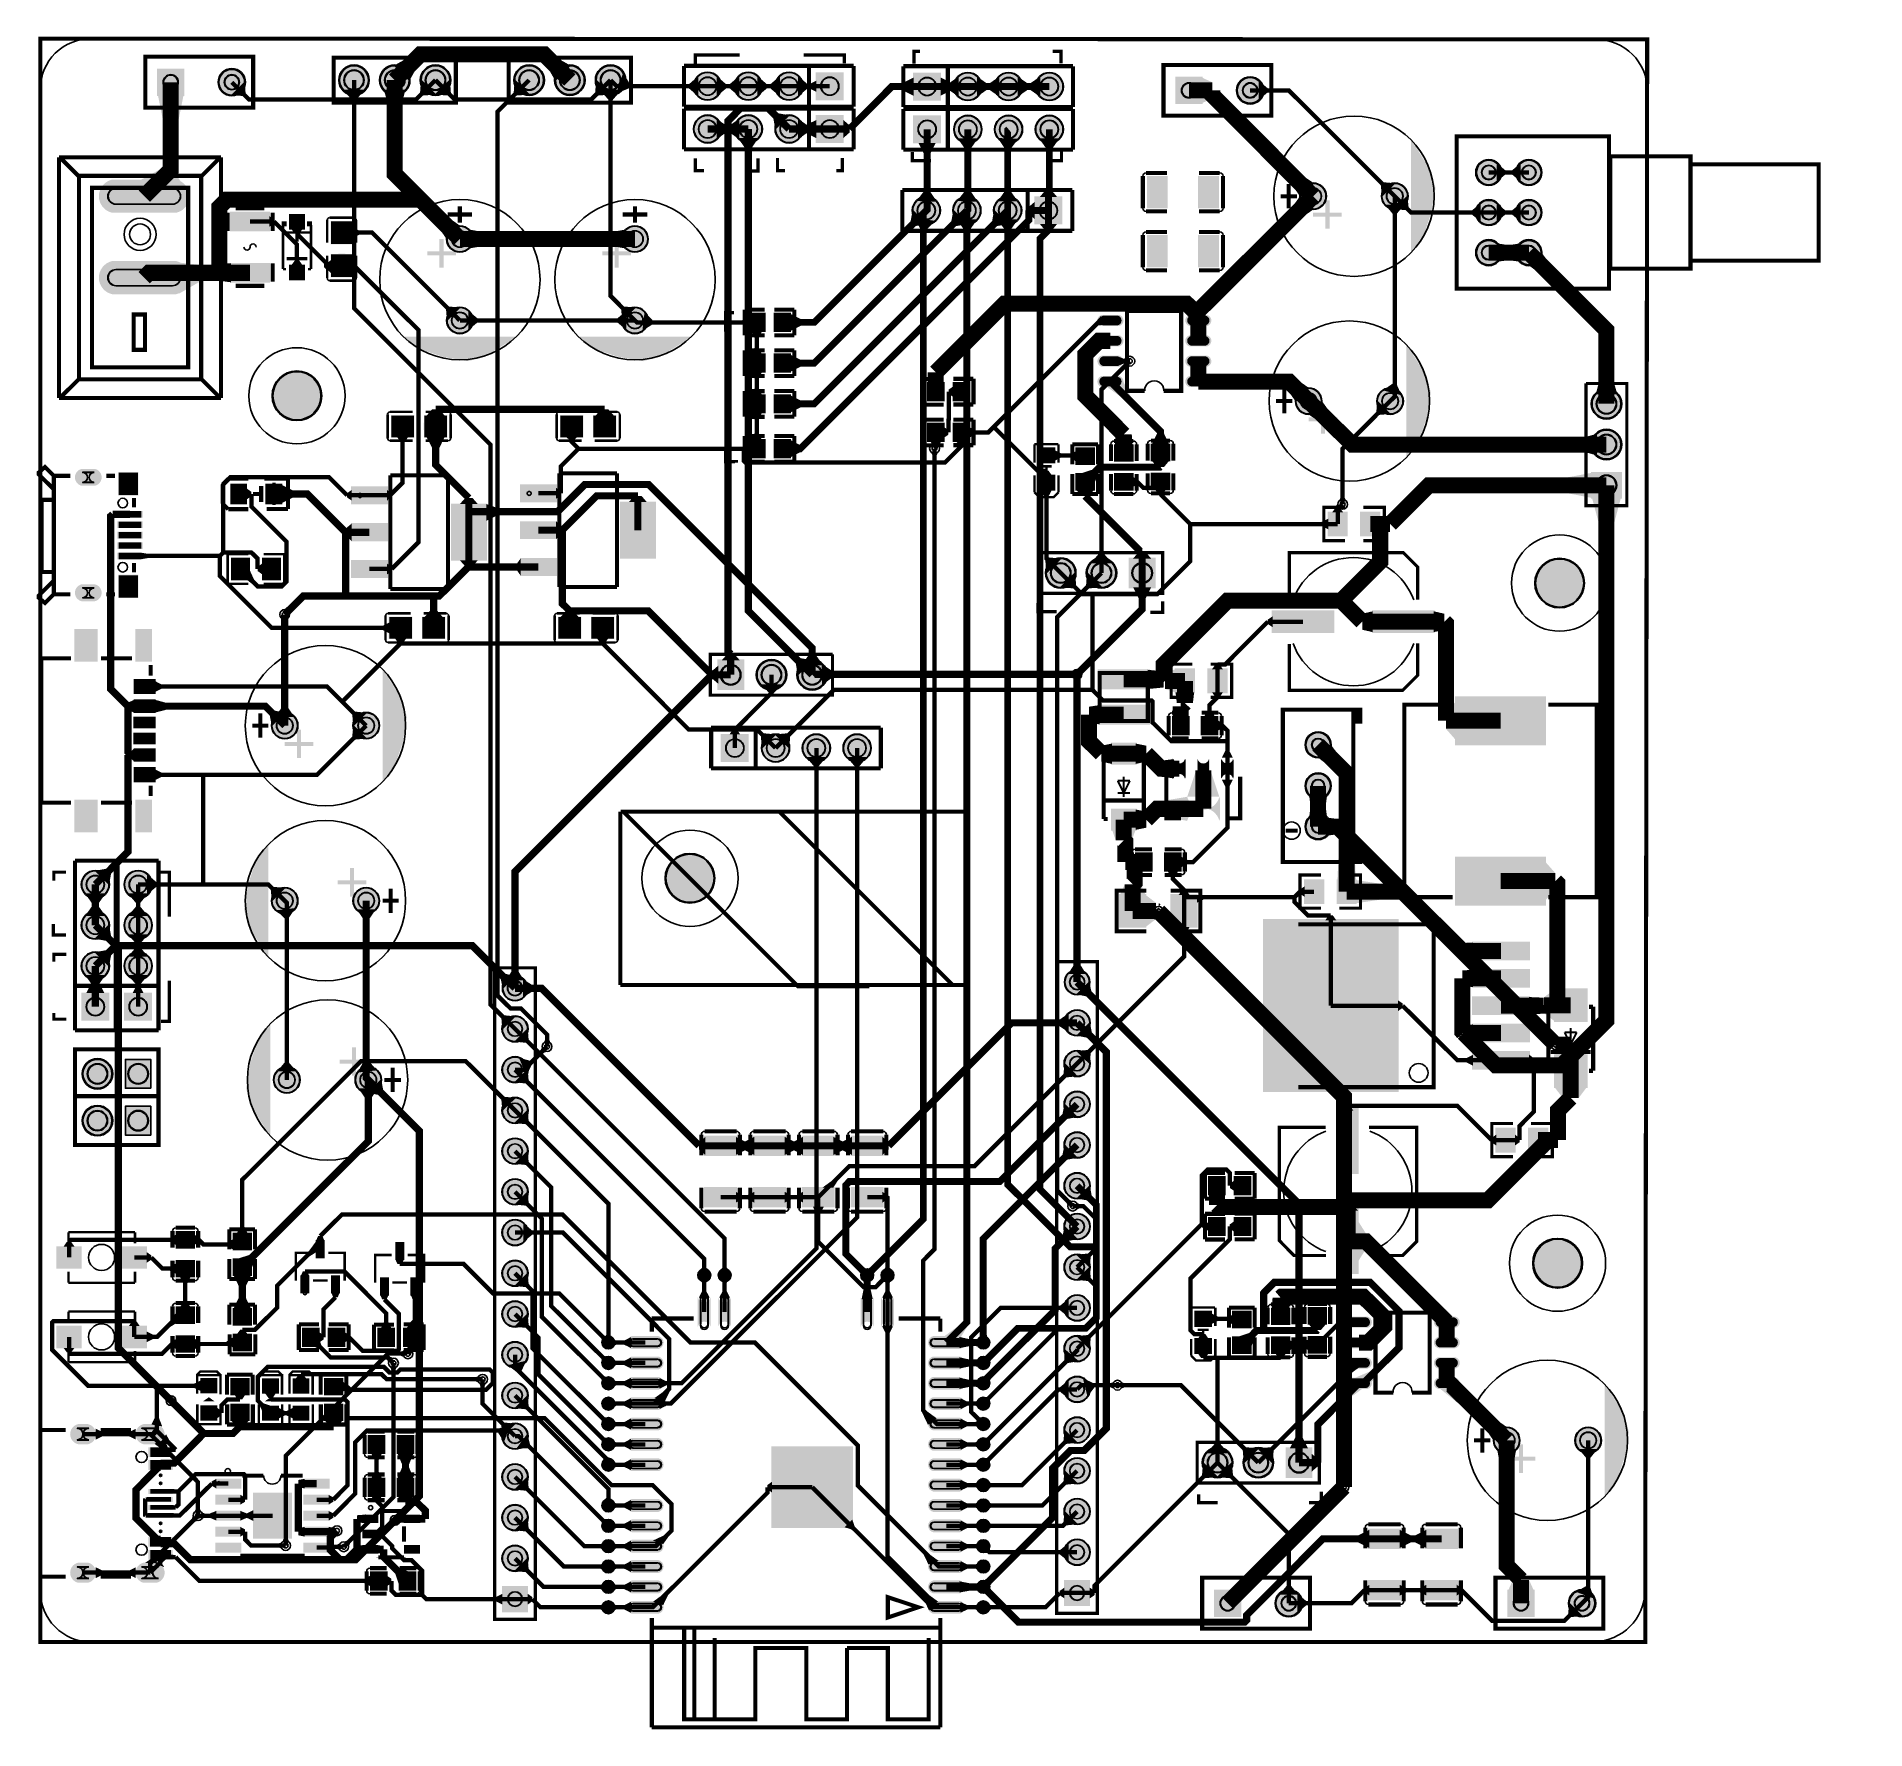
# Model space of a CAD drawing. Header units: millimetres. Extents: x 0 to 114, y -5 to 100.
import ezdxf

# ---------------------------------------------------------------- set-up
doc = ezdxf.new("R2010")
doc.units = ezdxf.units.MM
for name, color, linetype, true_color in [('BoardOutLine', 7, 'Continuous', 0xff00ff), ('BottomLayer', 7, 'Continuous', 0x0000ff), ('BottomSilkLayer', 7, 'Continuous', 0x66cc33), ('BottomSolderMaskLayer', 7, 'Continuous', 0xaa00ff), ('Document', 7, 'Continuous', 0xffffff), ('Hole', 7, 'Continuous', 0x222222), ('Multi-Layer', 7, 'Continuous', 0xc0c0c0), ('TopLayer', 7, 'Continuous', 0xff0000), ('TopPasteMaskLayer', 7, 'Continuous', 0x808080), ('TopSilkLayer', 7, 'Continuous', 0xffcc00), ('TopSolderMaskLayer', 7, 'Continuous', 0x800080)]:
    doc.layers.add(name, color=color, linetype=linetype, true_color=true_color)

msp = doc.modelspace()

# ---------------------------------------------------------------- hatches: boundary and pattern name
at = {"layer": 'BottomLayer'}
for points in [[(29.58, 97.47), (30.54, 96.51), (29.71, 96.45), (29.52, 96.64)], [(8.93, 96.48), (7.33, 96.48), (7.63, 94.98), (8.63, 94.98)], [(20.23, 96.81), (18.88, 96.81), (19.42, 96.18), (19.69, 96.18)], [(22.77, 96.81), (21.42, 96.81), (21.6, 96.18), (22.6, 96.18)], [(36.24, 96.81), (34.89, 96.81), (35.43, 96.18), (35.7, 96.18)], [(45.84, 94.31), (46.74, 95.21), (46.03, 95.34), (45.71, 95.02)], [(44.78, 93.8), (43.51, 93.8), (43.92, 93.2), (44.37, 93.2)], [(58.47, 93.78), (57.2, 93.78), (57.62, 93.18), (58.05, 93.18)], [(60.99, 93.75), (59.71, 93.8), (60.11, 93.19), (60.54, 93.17)], [(63.55, 93.78), (62.28, 93.78), (62.7, 93.18), (63.13, 93.18)], [(55.83, 93.49), (54.76, 93.49), (55.08, 92.84), (55.51, 92.84)], [(6.23, 91.17), (8.73, 91.14), (8.48, 91.47), (7.42, 91.82)], [(54.63, 89.87), (55.91, 89.82), (55.51, 90.43), (55.08, 90.45)], [(57.17, 89.87), (58.45, 89.82), (58.05, 90.43), (57.62, 90.45)], [(60.96, 89.84), (59.69, 89.84), (60.11, 90.44), (60.54, 90.44)], [(62.33, 90.13), (63.4, 90.13), (63.08, 90.51), (62.65, 90.51)], [(85.06, 89.64), (83.86, 89.64), (84.32, 89.08), (84.59, 89.08)], [(25.36, 87.45), (26.21, 88.3), (25.75, 88.63), (25.04, 87.92)], [(55.79, 88.63), (54.53, 88.83), (54.85, 88.17), (55.28, 88.1)], [(58.42, 88.72), (57.15, 88.72), (57.57, 88.12), (58, 88.12)], [(60.96, 88.72), (59.69, 88.72), (60.11, 88.12), (60.54, 88.12)], [(63.4, 88.43), (62.33, 88.43), (62.65, 88.05), (63.08, 88.05)], [(92.77, 85.89), (93.58, 86.7), (93.9, 86.27), (93.2, 85.57)], [(36.29, 82.37), (37.13, 83.22), (36.41, 83.29), (36.22, 83.1)], [(67.96, 79.58), (67.64, 79.9), (67.55, 79.68), (67.74, 79.49)], [(84.89, 77.75), (83.73, 78.06), (84.32, 78.48), (84.59, 78.41)], [(98.34, 77.81), (96.99, 77.81), (97.16, 78.44), (98.16, 78.44)], [(83.37, 77.44), (84.22, 76.59), (83.5, 76.53), (83.31, 76.72)], [(55.53, 74.23), (55.99, 74.23), (55.9, 74.02), (55.63, 74.02)], [(80.98, 71.15), (81.43, 71.15), (81.34, 71.36), (81.07, 71.36)], [(98.56, 71.35), (96.76, 71.35), (97.16, 69.85), (98.16, 69.85)], [(66.84, 67.27), (65.49, 67.27), (66.03, 67.9), (66.3, 67.9)], [(65.27, 66.73), (66.22, 65.78), (65.4, 65.71), (65.21, 65.9)], [(69.27, 65.78), (68.14, 65.78), (68.48, 65.1), (68.93, 65.1)], [(15.01, 63.88), (15.47, 63.88), (15.47, 63.67), (15.02, 63.67)], [(42.49, 61.22), (43.62, 61.22), (43.28, 61.61), (42.83, 61.61)], [(42.27, 59.76), (42.27, 60.89), (41.88, 60.55), (41.88, 60.1)], [(47.23, 60.27), (48.19, 61.22), (47.43, 61.35), (47.11, 61.03)], [(64.96, 60.33), (64.63, 60.65), (64.79, 60.8), (65.1, 60.48)], [(46.27, 59.73), (44.92, 59.73), (45.46, 59.18), (45.73, 59.18)], [(64.42, 60.15), (64.88, 60.15), (64.88, 59.94), (64.43, 59.94)], [(15.84, 57.68), (14.64, 57.68), (15.02, 58.24), (15.47, 58.24)], [(42.97, 56.6), (43.64, 56.6), (43.44, 56.89), (43.17, 56.89)], [(49.02, 55.19), (47.75, 55.19), (48.25, 54.6), (48.52, 54.6)], [(51.56, 55.19), (50.29, 55.19), (50.79, 54.6), (51.06, 54.6)], [(80.25, 52.88), (79.11, 52.88), (79.18, 52.35), (80.18, 52.35)], [(80.25, 51.35), (79.11, 51.35), (79.18, 51.88), (80.18, 51.88)], [(80.19, 50.28), (80.19, 51.42), (80.72, 51.35), (80.72, 50.35)], [(4.07, 46.68), (2.79, 46.68), (3.2, 46.09), (3.65, 46.09)], [(4.07, 45.27), (2.79, 45.27), (3.2, 45.86), (3.65, 45.86)], [(6.73, 46.68), (5.46, 46.68), (5.96, 46.09), (6.23, 46.09)], [(6.73, 45.27), (5.46, 45.27), (5.96, 45.86), (6.23, 45.86)], [(14.71, 45.63), (15.9, 45.77), (15.5, 45.16), (15.23, 45.13)], [(20.92, 45.7), (19.72, 45.7), (20.1, 45.14), (20.55, 45.14)], [(3.38, 43.86), (4.28, 44.76), (4.41, 44.04), (4.09, 43.73)], [(6.73, 44.14), (5.46, 44.14), (5.96, 43.55), (6.23, 43.55)], [(6.73, 42.73), (5.46, 42.73), (5.96, 43.32), (6.23, 43.32)], [(4.07, 41.6), (2.79, 41.6), (3.2, 41.01), (3.65, 41.01)], [(2.87, 40.47), (3.99, 40.47), (3.65, 41.15), (3.2, 41.15)], [(6.73, 41.6), (5.46, 41.6), (5.96, 41.01), (6.23, 41.01)], [(30.17, 41.27), (29.03, 41.27), (29.37, 41.8), (29.82, 41.8)], [(65.22, 41.65), (64.08, 41.65), (64.43, 42.19), (64.88, 42.19)], [(64.6, 40.39), (65.41, 41.2), (65.54, 40.57), (65.23, 40.26)], [(5.76, 40.47), (6.43, 40.47), (6.23, 40.88), (5.96, 40.88)], [(28.81, 38.18), (29.65, 39.01), (28.94, 39.08), (28.75, 38.89)], [(29.55, 37.44), (30.39, 38.28), (30.45, 37.56), (30.26, 37.37)], [(64.6, 37.82), (65.44, 38.66), (65.57, 38.01), (65.25, 37.69)], [(31.37, 37.33), (31.83, 37.33), (31.74, 37.55), (31.47, 37.55)], [(15.97, 35.58), (14.77, 35.58), (15.23, 36.14), (15.5, 36.14)], [(20.98, 35.65), (19.79, 35.51), (20.1, 36.11), (20.55, 36.16)], [(29.55, 34.9), (30.39, 35.74), (30.45, 35.02), (30.26, 34.83)], [(20.4, 34.25), (21.25, 35.1), (21.38, 34.44), (21.06, 34.12)], [(29.55, 32.36), (30.39, 33.2), (30.45, 32.48), (30.26, 32.29)], [(29.55, 29.82), (30.39, 30.66), (30.45, 29.94), (30.26, 29.75)], [(29.55, 27.28), (30.39, 28.12), (30.45, 27.4), (30.26, 27.21)], [(64.4, 27.48), (64.08, 27.16), (63.99, 27.38), (64.18, 27.57)], [(64.6, 27.66), (65.44, 28.5), (65.56, 27.84), (65.26, 27.54)], [(29.55, 22.2), (30.39, 23.04), (30.45, 22.32), (30.26, 22.13)], [(41.66, 23.11), (41.14, 23.11), (41.26, 23.35), (41.53, 23.35)], [(42.93, 23.11), (42.41, 23.11), (42.53, 23.35), (42.8, 23.35)], [(51.91, 22.85), (51.54, 23.22), (51.74, 23.36), (52.05, 23.06)], [(41.74, 21.47), (41.06, 21.46), (41.26, 21.87), (41.53, 21.87)], [(41.66, 22.64), (41.14, 22.64), (41.26, 22.4), (41.53, 22.4)], [(43.01, 21.47), (42.33, 21.47), (42.54, 21.87), (42.81, 21.87)], [(42.93, 22.64), (42.41, 22.64), (42.54, 22.4), (42.81, 22.4)], [(51.91, 21.38), (51.21, 21.37), (51.34, 22.02), (51.77, 22.02)], [(51.82, 22.64), (51.3, 22.64), (51.34, 22.4), (51.77, 22.4)], [(53.17, 21.47), (52.49, 21.47), (52.7, 21.87), (52.97, 21.87)], [(53.09, 22.64), (52.57, 22.64), (52.7, 22.4), (52.97, 22.4)], [(64.13, 21.42), (64.13, 20.24), (63.58, 20.69), (63.58, 20.96)], [(53.17, 19.68), (52.49, 19.68), (52.7, 19.28), (52.97, 19.28)], [(56.31, 19.02), (57.39, 19), (57.8, 19.66), (57.19, 19.66)], [(35.68, 18.9), (35.16, 18.9), (35.28, 19.14), (35.55, 19.14)], [(64.76, 17.51), (63.86, 18.28), (63.85, 17.56), (64.06, 17.39)], [(21.79, 17.19), (22.25, 17.19), (22.15, 16.98), (21.88, 16.98)], [(22.73, 18.2), (22.71, 17.74), (22.5, 17.84), (22.51, 18.11)], [(29.15, 17.26), (30.3, 17.54), (30.01, 16.9), (29.7, 16.83)], [(35.44, 17.75), (35.07, 17.37), (34.99, 17.64), (35.18, 17.83)], [(59.15, 17.38), (58.78, 17.75), (58.99, 17.89), (59.29, 17.58)], [(27.35, 16.17), (27.81, 16.17), (27.71, 15.96), (27.44, 15.96)], [(35.44, 16.48), (35.07, 16.1), (34.99, 16.37), (35.18, 16.56)], [(38.61, 15.79), (38.61, 16.47), (39.02, 16.26), (39.02, 15.99)], [(67.37, 15.78), (67.37, 16.23), (67.58, 16.14), (67.58, 15.87)], [(8.16, 15.35), (7.84, 15.03), (7.69, 15.18), (8.01, 15.5)], [(29.55, 14.58), (30.39, 15.42), (30.45, 14.7), (30.26, 14.51)], [(38.61, 14.52), (38.61, 15.2), (39.02, 14.99), (39.02, 14.72)], [(35.44, 13.94), (35.07, 13.56), (34.99, 13.83), (35.18, 14.02)], [(55.35, 13.54), (55.9, 13.94), (55.35, 14.34), (54.97, 14.34)], [(58.82, 13.94), (58.45, 13.57), (58.37, 13.83), (58.56, 14.02)], [(7.73, 12.61), (7.11, 12.36), (7.66, 11.95), (8.04, 11.95)], [(28.81, 12.78), (29.65, 13.61), (28.94, 13.68), (28.75, 13.49)], [(59.15, 12.3), (58.78, 12.67), (59.04, 12.75), (59.23, 12.56)], [(77.92, 12.08), (79.05, 12.08), (78.71, 12.75), (78.26, 12.75)], [(35.57, 11.36), (35.09, 11.16), (35.1, 11.43), (35.37, 11.54)], [(75.05, 11.12), (76, 12.07), (75.18, 12.14), (74.98, 11.95)], [(92.04, 12.04), (90.84, 12.04), (90.94, 11.48), (91.94, 11.48)], [(97.12, 12.04), (95.92, 12.04), (96.39, 11.48), (96.66, 11.48)], [(73.35, 10.28), (74.3, 11.23), (74.37, 10.41), (74.18, 10.21)], [(9.6, 8.07), (10.05, 8.07), (9.96, 8.28), (9.69, 8.28)], [(22.41, 7.56), (22.09, 7.88), (22.24, 8.03), (22.56, 7.71)], [(35.68, 8.74), (35.16, 8.74), (35.28, 8.98), (35.55, 8.98)], [(9.85, 7.57), (9.53, 7.89), (9.44, 7.68), (9.63, 7.49)], [(18.52, 6.63), (18.19, 6.95), (18.04, 6.8), (18.36, 6.48)], [(22.13, 7.27), (21.8, 7.59), (21.66, 7.44), (21.97, 7.12)], [(15.07, 6.21), (15.53, 6.21), (15.44, 6.43), (15.17, 6.43)], [(19.22, 5.91), (18.9, 6.24), (19.12, 6.32), (19.31, 6.13)], [(6.53, 4.92), (7.21, 4.92), (7.47, 5.32), (7.08, 5.32)], [(59.15, 3.41), (58.78, 3.78), (58.98, 3.93), (59.3, 3.61)], [(78.45, 2.94), (77.25, 2.94), (77.72, 3.5), (77.99, 3.5)], [(91.53, 3.21), (93.13, 3.21), (92.83, 3.87), (91.83, 3.87)], [(96.89, 2.7), (95.76, 3.12), (96.39, 3.48), (96.66, 3.38)], [(55.37, 2.26), (55.99, 2.51), (55.44, 2.91), (55.06, 2.91)], [(59.03, 1.9), (59.03, 2.42), (59.28, 2.29), (59.28, 2.02)], [(63.86, 3.39), (63.86, 2.71), (63.57, 2.91), (63.57, 3.18)]]:
    msp.add_hatch(color=256, dxfattribs=at).paths.add_polyline_path(points)
at = {"layer": 'BottomSolderMaskLayer'}
for points in [[(7.28, 98.13), (8.98, 98.13), (8.98, 96.43), (7.28, 96.43)], [(11.09, 97.28, 1), (12.79, 97.28, 1)], [(18.61, 97.41, 1), (20.51, 97.41, 1)], [(21.15, 97.41, 1), (23.05, 97.41, 1)], [(23.69, 97.41, 1), (25.59, 97.41, 1)], [(29.53, 97.41, 1), (31.43, 97.41, 1)], [(32.07, 97.41, 1), (33.97, 97.41, 1)], [(34.61, 97.41, 1), (36.51, 97.41, 1)], [(40.73, 97.03, 1), (42.48, 97.03, 1)], [(43.27, 97.03, 1), (45.02, 97.03, 1)], [(45.81, 97.03, 1), (47.56, 97.03, 1)], [(50.1, 96.15), (48.35, 96.15), (48.35, 97.9), (50.1, 97.9)], [(54.42, 97.88), (56.17, 97.88), (56.17, 96.13), (54.42, 96.13)], [(56.96, 97.01, 1), (58.71, 97.01, 1)], [(59.5, 97.01, 1), (61.25, 97.01, 1)], [(62.04, 97.01, 1), (63.79, 97.01, 1)], [(70.78, 97.62), (72.48, 97.62), (72.48, 95.92), (70.78, 95.92)], [(74.59, 96.77, 1), (76.29, 96.77, 1)], [(40.73, 94.36, 1), (42.48, 94.36, 1)], [(43.27, 94.36, 1), (45.02, 94.36, 1)], [(45.81, 94.36, 1), (47.56, 94.36, 1)], [(50.1, 93.49), (48.35, 93.49), (48.35, 95.24), (50.1, 95.24)], [(54.42, 95.21), (56.17, 95.21), (56.17, 93.46), (54.42, 93.46)], [(56.96, 94.34, 1), (58.71, 94.34, 1)], [(59.5, 94.34, 1), (61.25, 94.34, 1)], [(62.04, 94.34, 1), (63.79, 94.34, 1)], [(89.5, 91.65, 1), (91.13, 91.65, 1)], [(92, 91.65, 1), (93.63, 91.65, 1)], [(4.46, 89.14, -0.785398), (4.46, 91.2), (8.49, 91.2, -0.785398), (8.49, 89.14)], [(54.37, 89.28, 1), (56.12, 89.28, 1)], [(56.91, 89.28, 1), (58.66, 89.28, 1)], [(59.45, 89.28, 1), (61.2, 89.28, 1)], [(63.74, 88.41), (61.99, 88.41), (61.99, 90.16), (63.74, 90.16)], [(78.55, 90.17, 1), (80.2, 90.17, 1)], [(83.63, 90.17, 1), (85.28, 90.17, 1)], [(89.5, 89.15, 1), (91.13, 89.15, 1)], [(92, 89.15, 1), (93.63, 89.15, 1)], [(25.34, 87.5, 1), (26.99, 87.5, 1)], [(36.26, 87.5, 1), (37.91, 87.5, 1)], [(89.5, 86.65, 1), (91.13, 86.65, 1)], [(92, 86.65, 1), (93.63, 86.65, 1)], [(4.46, 84.06, -0.785398), (4.46, 86.12), (8.49, 86.12, -0.785398), (8.49, 84.06)], [(25.34, 82.42, 1), (26.99, 82.42, 1)], [(36.26, 82.42, 1), (37.91, 82.42, 1)], [(14.45, 77.72, 1), (17.55, 77.72, 1)], [(78.27, 77.39, 1), (79.92, 77.39, 1)], [(83.35, 77.39, 1), (85, 77.39, 1)], [(96.71, 77.22, 1), (98.61, 77.22, 1)], [(96.71, 74.68, 1), (98.61, 74.68, 1)], [(3.41, 73.16, -0.785398), (3.41, 72.11), (2.57, 72.11, -0.785398), (2.57, 73.16)], [(96.7, 71.3), (96.7, 72.97), (98.62, 72.97), (98.62, 71.3)], [(62.68, 66.67, 1), (64.58, 66.67, 1)], [(65.22, 66.67, 1), (67.12, 66.67, 1)], [(69.55, 65.72), (67.87, 65.72), (67.87, 67.63), (69.55, 67.63)], [(93.19, 66.04, 1), (96.29, 66.04, 1)], [(3.41, 65.96, -0.785398), (3.41, 64.91), (2.57, 64.91, -0.785398), (2.57, 65.96)], [(42.21, 61.28), (43.89, 61.28), (43.89, 59.37), (42.21, 59.37)], [(44.64, 60.32, 1), (46.54, 60.32, 1)], [(47.18, 60.32, 1), (49.08, 60.32, 1)], [(14.41, 57.15, 1), (16.07, 57.15, 1)], [(19.49, 57.15, 1), (21.15, 57.15, 1)], [(42.43, 56.63), (44.18, 56.63), (44.18, 54.88), (42.43, 54.88)], [(44.97, 55.75, 1), (46.72, 55.75, 1)], [(47.51, 55.75, 1), (49.26, 55.75, 1)], [(50.05, 55.75, 1), (51.8, 55.75, 1)], [(78.87, 55.95, 1), (80.49, 55.95, 1)], [(78.87, 53.39, 1), (80.49, 53.39, 1)], [(78.87, 50.85, 1), (80.49, 50.85, 1)], [(38.96, 47.63, 1), (42.06, 47.63, 1)], [(2.55, 47.24, 1), (4.3, 47.24, 1)], [(5.22, 47.24, 1), (6.97, 47.24, 1)], [(14.41, 46.23, 1), (16.07, 46.23, 1)], [(19.49, 46.23, 1), (21.15, 46.23, 1)], [(2.55, 44.7, 1), (4.3, 44.7, 1)], [(5.22, 44.7, 1), (6.97, 44.7, 1)], [(2.55, 42.16, 1), (4.3, 42.16, 1)], [(5.22, 42.16, 1), (6.97, 42.16, 1)], [(28.81, 40.77, 1), (30.39, 40.77, 1)], [(63.86, 41.15, 1), (65.44, 41.15, 1)], [(2.55, 38.75), (2.55, 40.5), (4.3, 40.5), (4.3, 38.75)], [(5.22, 38.75), (5.22, 40.5), (6.97, 40.5), (6.97, 38.75)], [(28.79, 38.23, 1), (30.41, 38.23, 1)], [(63.84, 38.61, 1), (65.46, 38.61, 1)], [(28.79, 35.69, 1), (30.41, 35.69, 1)], [(63.84, 36.07, 1), (65.46, 36.07, 1)], [(2.61, 35.43, 1), (4.51, 35.43, 1)], [(6.93, 34.48), (5.26, 34.48), (5.26, 36.38), (6.93, 36.38)], [(14.54, 35.05, 1), (16.19, 35.05, 1)], [(19.62, 35.05, 1), (21.27, 35.05, 1)], [(63.84, 33.53, 1), (65.46, 33.53, 1)], [(2.61, 32.51, 1), (4.51, 32.51, 1)], [(6.93, 31.56), (5.26, 31.56), (5.26, 33.46), (6.93, 33.46)], [(28.79, 33.15, 1), (30.41, 33.15, 1)], [(28.79, 30.61, 1), (30.41, 30.61, 1)], [(63.84, 30.99, 1), (65.46, 30.99, 1)], [(28.79, 28.07, 1), (30.41, 28.07, 1)], [(63.84, 28.45, 1), (65.46, 28.45, 1)], [(28.79, 25.53, 1), (30.41, 25.53, 1)], [(63.84, 25.91, 1), (65.46, 25.91, 1)], [(93.06, 23.62, 1), (96.17, 23.62, 1)], [(63.84, 23.37, 1), (65.46, 23.37, 1)], [(28.79, 22.99, 1), (30.41, 22.99, 1)], [(41, 22.87, 1), (41.8, 22.87, 1)], [(42.27, 22.87, 1), (43.07, 22.87, 1)], [(51.16, 22.87, 1), (51.96, 22.87, 1)], [(52.43, 22.87, 1), (53.23, 22.87, 1)], [(28.79, 20.45, 1), (30.41, 20.45, 1)], [(41.8, 21.49, -0.785398), (41, 21.49), (41, 19.66, -0.785398), (41.8, 19.66)], [(43.07, 21.49, -0.785398), (42.27, 21.49), (42.27, 19.66, -0.785398), (43.07, 19.66)], [(51.96, 21.49, -0.785398), (51.16, 21.49), (51.16, 19.66, -0.785398), (51.96, 19.66)], [(53.23, 21.49, -0.785398), (52.43, 21.49), (52.43, 19.66, -0.785398), (53.23, 19.66)], [(63.84, 20.83, 1), (65.46, 20.83, 1)], [(28.79, 17.91, 1), (30.41, 17.91, 1)], [(35.02, 18.67, 1), (35.82, 18.67, 1)], [(36.88, 18.27, -0.785398), (36.88, 19.07), (38.55, 19.07, -0.785398), (38.55, 18.27)], [(57.34, 19.07, -0.785398), (57.34, 18.27), (55.67, 18.27, -0.785398), (55.67, 19.07)], [(58.4, 18.67, 1), (59.2, 18.67, 1)], [(63.84, 18.29, 1), (65.46, 18.29, 1)], [(35.02, 17.4, 1), (35.82, 17.4, 1)], [(36.88, 17, -0.785398), (36.88, 17.8), (38.55, 17.8, -0.785398), (38.55, 17)], [(57.34, 17.8, -0.785398), (57.34, 17), (55.67, 17, -0.785398), (55.67, 17.8)], [(58.4, 17.4, 1), (59.2, 17.4, 1)], [(28.79, 15.37, 1), (30.41, 15.37, 1)], [(35.02, 16.13, 1), (35.82, 16.13, 1)], [(36.88, 15.73, -0.785398), (36.88, 16.53), (38.55, 16.53, -0.785398), (38.55, 15.73)], [(57.34, 16.53, -0.785398), (57.34, 15.73), (55.67, 15.73, -0.785398), (55.67, 16.53)], [(58.4, 16.13, 1), (59.2, 16.13, 1)], [(63.84, 15.75, 1), (65.46, 15.75, 1)], [(35.02, 14.86, 1), (35.82, 14.86, 1)], [(36.88, 14.46, -0.785398), (36.88, 15.26), (38.55, 15.26, -0.785398), (38.55, 14.46)], [(57.34, 15.26, -0.785398), (57.34, 14.46), (55.67, 14.46, -0.785398), (55.67, 15.26)], [(58.4, 14.86, 1), (59.2, 14.86, 1)], [(35.02, 13.59, 1), (35.82, 13.59, 1)], [(36.88, 13.19, -0.785398), (36.88, 13.99), (38.55, 13.99, -0.785398), (38.55, 13.19)], [(57.34, 13.99, -0.785398), (57.34, 13.19), (55.67, 13.19, -0.785398), (55.67, 13.99)], [(58.4, 13.59, 1), (59.2, 13.59, 1)], [(63.84, 13.21, 1), (65.46, 13.21, 1)], [(2.98, 13.58, -0.785398), (2.98, 12.33), (2.35, 12.33, -0.785398), (2.35, 13.58)], [(7.26, 13.58, -0.785398), (7.26, 12.33), (6.43, 12.33, -0.785398), (6.43, 13.58)], [(28.79, 12.83, 1), (30.41, 12.83, 1)], [(35.02, 12.32, 1), (35.82, 12.32, 1)], [(36.88, 11.92, -0.785398), (36.88, 12.72), (38.55, 12.72, -0.785398), (38.55, 11.92)], [(57.34, 12.72, -0.785398), (57.34, 11.92), (55.67, 11.92, -0.785398), (55.67, 12.72)], [(58.4, 12.32, 1), (59.2, 12.32, 1)], [(90.61, 12.57, 1), (92.27, 12.57, 1)], [(95.69, 12.57, 1), (97.35, 12.57, 1)], [(35.02, 11.05, 1), (35.82, 11.05, 1)], [(36.88, 10.65, -0.785398), (36.88, 11.45), (38.55, 11.45, -0.785398), (38.55, 10.65)], [(57.34, 11.45, -0.785398), (57.34, 10.65), (55.67, 10.65, -0.785398), (55.67, 11.45)], [(58.4, 11.05, 1), (59.2, 11.05, 1)], [(63.84, 10.67, 1), (65.46, 10.67, 1)], [(72.46, 11.18, 1), (74.36, 11.18, 1)], [(75, 11.18, 1), (76.9, 11.18, 1)], [(79.32, 10.23), (77.65, 10.23), (77.65, 12.13), (79.32, 12.13)], [(28.79, 10.29, 1), (30.41, 10.29, 1)], [(57.34, 10.18, -0.785398), (57.34, 9.38), (55.67, 9.38, -0.785398), (55.67, 10.18)], [(58.4, 9.78, 1), (59.2, 9.78, 1)], [(28.79, 7.75, 1), (30.41, 7.75, 1)], [(35.02, 8.51, 1), (35.82, 8.51, 1)], [(36.88, 8.11, -0.785398), (36.88, 8.91), (38.55, 8.91, -0.785398), (38.55, 8.11)], [(57.34, 8.91, -0.785398), (57.34, 8.11), (55.67, 8.11, -0.785398), (55.67, 8.91)], [(58.4, 8.51, 1), (59.2, 8.51, 1)], [(63.84, 8.13, 1), (65.46, 8.13, 1)], [(35.02, 7.24, 1), (35.82, 7.24, 1)], [(36.88, 6.84, -0.785398), (36.88, 7.64), (38.55, 7.64, -0.785398), (38.55, 6.84)], [(57.34, 7.64, -0.785398), (57.34, 6.84), (55.67, 6.84, -0.785398), (55.67, 7.64)], [(58.4, 7.24, 1), (59.2, 7.24, 1)], [(28.79, 5.21, 1), (30.41, 5.21, 1)], [(35.02, 5.97, 1), (35.82, 5.97, 1)], [(36.88, 5.57, -0.785398), (36.88, 6.37), (38.55, 6.37, -0.785398), (38.55, 5.57)], [(57.34, 6.37, -0.785398), (57.34, 5.57), (55.67, 5.57, -0.785398), (55.67, 6.37)], [(58.4, 5.97, 1), (59.2, 5.97, 1)], [(63.84, 5.59, 1), (65.46, 5.59, 1)], [(2.98, 4.94, -0.785398), (2.98, 3.69), (2.35, 3.69, -0.785398), (2.35, 4.94)], [(7.26, 4.94, -0.785398), (7.26, 3.69), (6.43, 3.69, -0.785398), (6.43, 4.94)], [(35.02, 4.7, 1), (35.82, 4.7, 1)], [(36.88, 4.3, -0.785398), (36.88, 5.1), (38.55, 5.1, -0.785398), (38.55, 4.3)], [(57.34, 5.1, -0.785398), (57.34, 4.3), (55.67, 4.3, -0.785398), (55.67, 5.1)], [(58.4, 4.7, 1), (59.2, 4.7, 1)], [(30.41, 1.85), (30.41, 3.48), (28.79, 3.48), (28.79, 1.85)], [(35.02, 3.43, 1), (35.82, 3.43, 1)], [(36.88, 3.03, -0.785398), (36.88, 3.83), (38.55, 3.83, -0.785398), (38.55, 3.03)], [(57.34, 3.83, -0.785398), (57.34, 3.03), (55.67, 3.03, -0.785398), (55.67, 3.83)], [(58.4, 3.43, 1), (59.2, 3.43, 1)], [(65.46, 2.24), (65.46, 3.86), (63.84, 3.86), (63.84, 2.24)], [(35.02, 2.16, 1), (35.82, 2.16, 1)], [(36.88, 1.76, -0.785398), (36.88, 2.56), (38.55, 2.56, -0.785398), (38.55, 1.76)], [(57.34, 2.56, -0.785398), (57.34, 1.76), (55.67, 1.76, -0.785398), (55.67, 2.56)], [(58.4, 2.16, 1), (59.2, 2.16, 1)], [(73.19, 3.26), (74.89, 3.26), (74.89, 1.56), (73.19, 1.56)], [(77, 2.41, 1), (78.7, 2.41, 1)], [(91.48, 3.26), (93.18, 3.26), (93.18, 1.56), (91.48, 1.56)], [(95.29, 2.41, 1), (96.99, 2.41, 1)]]:
    msp.add_hatch(color=256, dxfattribs=at).paths.add_polyline_path(points)
at = {"layer": 'Document'}
for points in [[(79.37, 89.15), (81.15, 89.15), (81.15, 88.9), (79.37, 88.9)], [(80.14, 89.41), (80.14, 88.14), (80.39, 88.14), (80.39, 89.92), (80.14, 89.92)], [(16.1, 88.1), (15.91, 88.1), (15.91, 87.34), (16.1, 87.34)], [(25.4, 86.74), (24.13, 86.74), (24.13, 86.49), (25.91, 86.49), (25.91, 86.74)], [(25.15, 87.5), (25.15, 85.72), (24.89, 85.72), (24.89, 87.5)], [(36.32, 86.74), (35.05, 86.74), (35.05, 86.49), (36.83, 86.49), (36.83, 86.74)], [(36.07, 87.5), (36.07, 85.72), (35.81, 85.72), (35.81, 87.5)], [(16.64, 86.18), (15.36, 86.18), (15.36, 86.37), (16.64, 86.37)], [(16.1, 85.89), (15.91, 85.89), (15.91, 86.65), (16.1, 86.65)], [(79.86, 76.63), (79.86, 75.36), (80.11, 75.36), (80.11, 77.14), (79.86, 77.14)], [(79.09, 76.37), (80.87, 76.37), (80.87, 76.12), (79.09, 76.12)], [(14.47, 72.3), (14.67, 72.3), (14.67, 70.9), (14.47, 70.9)], [(11.87, 71.6), (12.87, 71.6), (12.87, 71.75), (11.87, 71.75)], [(14.1, 71.5), (15.1, 71.5), (15.1, 71.65), (14.1, 71.65)], [(15.24, 56.13), (17.02, 56.13), (17.02, 55.88), (15.24, 55.88)], [(16, 56.39), (16, 55.12), (16.26, 55.12), (16.26, 56.9), (16, 56.9)], [(19.56, 46.99), (19.56, 48.26), (19.3, 48.26), (19.3, 46.48), (19.56, 46.48)], [(20.32, 47.24), (18.54, 47.24), (18.54, 47.5), (20.32, 47.5)], [(19.69, 35.81), (19.69, 37.08), (19.43, 37.08), (19.43, 35.31), (19.69, 35.31)], [(20.45, 36.07), (18.67, 36.07), (18.67, 36.32), (20.45, 36.32)], [(91.44, 11.56), (93.22, 11.56), (93.22, 11.3), (91.44, 11.3)], [(92.2, 11.81), (92.2, 10.54), (92.46, 10.54), (92.46, 12.32), (92.2, 12.32)]]:
    msp.add_hatch(color=256, dxfattribs=at).paths.add_polyline_path(points)
at = {"layer": 'Multi-Layer'}
for points in [[(7.33, 98.08), (8.93, 98.08), (8.93, 96.48), (7.33, 96.48)], [(11.14, 97.28, 1), (12.74, 97.28, 1)], [(40.76, 97.03, 1), (42.46, 97.03, 1)], [(43.3, 97.03, 1), (45, 97.03, 1)], [(45.84, 97.03, 1), (47.54, 97.03, 1)], [(50.08, 96.18), (48.38, 96.18), (48.38, 97.88), (50.08, 97.88)], [(54.45, 97.86), (56.15, 97.86), (56.15, 96.16), (54.45, 96.16)], [(56.99, 97.01, 1), (58.69, 97.01, 1)], [(59.53, 97.01, 1), (61.22, 97.01, 1)], [(62.07, 97.01, 1), (63.77, 97.01, 1)], [(70.83, 97.57), (72.43, 97.57), (72.43, 95.97), (70.83, 95.97)], [(74.64, 96.77, 1), (76.24, 96.77, 1)], [(40.76, 94.36, 1), (42.46, 94.36, 1)], [(43.3, 94.36, 1), (45, 94.36, 1)], [(45.84, 94.36, 1), (47.54, 94.36, 1)], [(50.08, 93.51), (48.38, 93.51), (48.38, 95.21), (50.08, 95.21)], [(54.45, 95.19), (56.15, 95.19), (56.15, 93.49), (54.45, 93.49)], [(56.99, 94.34, 1), (58.69, 94.34, 1)], [(59.53, 94.34, 1), (61.22, 94.34, 1)], [(62.07, 94.34, 1), (63.77, 94.34, 1)], [(89.56, 91.65, 1), (91.08, 91.65, 1)], [(92.06, 91.65, 1), (93.58, 91.65, 1)], [(4.48, 89.17, -0.785398), (4.48, 91.17), (8.48, 91.17, -0.785398), (8.48, 89.17)], [(54.4, 89.28, 1), (56.09, 89.28, 1)], [(56.94, 89.28, 1), (58.63, 89.28, 1)], [(59.48, 89.28, 1), (61.17, 89.28, 1)], [(63.72, 88.43), (62.01, 88.43), (62.01, 90.13), (63.72, 90.13)], [(78.58, 90.17, 1), (80.17, 90.17, 1)], [(83.66, 90.17, 1), (85.25, 90.17, 1)], [(89.56, 89.15, 1), (91.08, 89.15, 1)], [(92.06, 89.15, 1), (93.58, 89.15, 1)], [(25.36, 87.5, 1), (26.96, 87.5, 1)], [(36.28, 87.5, 1), (37.88, 87.5, 1)], [(89.56, 86.65, 1), (91.08, 86.65, 1)], [(92.06, 86.65, 1), (93.58, 86.65, 1)], [(4.48, 84.09, -0.785398), (4.48, 86.09), (8.48, 86.09, -0.785398), (8.48, 84.09)], [(25.36, 82.42, 1), (26.96, 82.42, 1)], [(36.28, 82.42, 1), (37.88, 82.42, 1)], [(78.29, 77.39, 1), (79.89, 77.39, 1)], [(83.37, 77.39, 1), (84.97, 77.39, 1)], [(96.76, 77.22, 1), (98.56, 77.22, 1)], [(96.76, 74.68, 1), (98.56, 74.68, 1)], [(3.39, 73.13, -0.785398), (3.39, 72.13), (2.59, 72.13, -0.785398), (2.59, 73.13)], [(96.76, 71.35), (96.76, 72.92), (98.56, 72.92), (98.56, 71.35)], [(62.73, 66.67, 1), (64.53, 66.67, 1)], [(65.27, 66.67, 1), (67.07, 66.67, 1)], [(69.49, 65.78), (67.92, 65.78), (67.92, 67.57), (69.49, 67.57)], [(3.39, 65.93, -0.785398), (3.39, 64.93), (2.59, 64.93, -0.785398), (2.59, 65.93)], [(42.27, 61.22), (43.84, 61.22), (43.84, 59.43), (42.27, 59.43)], [(44.69, 60.32, 1), (46.49, 60.32, 1)], [(47.23, 60.32, 1), (49.03, 60.32, 1)], [(14.44, 57.15, 1), (16.04, 57.15, 1)], [(19.52, 57.15, 1), (21.12, 57.15, 1)], [(42.46, 56.6), (44.16, 56.6), (44.16, 54.9), (42.46, 54.9)], [(45, 55.75, 1), (46.7, 55.75, 1)], [(47.54, 55.75, 1), (49.24, 55.75, 1)], [(50.08, 55.75, 1), (51.78, 55.75, 1)], [(78.92, 55.95, 1), (80.44, 55.95, 1)], [(78.92, 53.39, 1), (80.44, 53.39, 1)], [(78.92, 50.85, 1), (80.44, 50.85, 1)], [(2.58, 47.24, 1), (4.28, 47.24, 1)], [(5.25, 47.24, 1), (6.95, 47.24, 1)], [(14.44, 46.23, 1), (16.04, 46.23, 1)], [(19.52, 46.23, 1), (21.12, 46.23, 1)], [(2.58, 44.7, 1), (4.28, 44.7, 1)], [(5.25, 44.7, 1), (6.95, 44.7, 1)], [(2.58, 42.16, 1), (4.28, 42.16, 1)], [(5.25, 42.16, 1), (6.95, 42.16, 1)], [(28.84, 40.77, 1), (30.36, 40.77, 1)], [(63.89, 41.15, 1), (65.41, 41.15, 1)], [(2.58, 38.77), (2.58, 40.47), (4.28, 40.47), (4.28, 38.77)], [(5.25, 38.77), (5.25, 40.47), (6.95, 40.47), (6.95, 38.77)], [(28.81, 38.23, 1), (30.39, 38.23, 1)], [(63.86, 38.61, 1), (65.44, 38.61, 1)], [(63.86, 36.07, 1), (65.44, 36.07, 1)], [(14.57, 35.05, 1), (16.17, 35.05, 1)], [(19.65, 35.05, 1), (21.25, 35.05, 1)], [(28.81, 35.69, 1), (30.39, 35.69, 1)], [(63.86, 33.53, 1), (65.44, 33.53, 1)], [(28.81, 33.15, 1), (30.39, 33.15, 1)], [(28.81, 30.61, 1), (30.39, 30.61, 1)], [(63.86, 30.99, 1), (65.44, 30.99, 1)], [(28.81, 28.07, 1), (30.39, 28.07, 1)], [(63.86, 28.45, 1), (65.44, 28.45, 1)], [(28.81, 25.53, 1), (30.39, 25.53, 1)], [(63.86, 25.91, 1), (65.44, 25.91, 1)], [(63.86, 23.37, 1), (65.44, 23.37, 1)], [(28.81, 22.99, 1), (30.39, 22.99, 1)], [(41.05, 22.87, 1), (41.75, 22.87, 1)], [(42.32, 22.87, 1), (43.02, 22.87, 1)], [(51.21, 22.87, 1), (51.91, 22.87, 1)], [(52.48, 22.87, 1), (53.18, 22.87, 1)], [(28.81, 20.45, 1), (30.39, 20.45, 1)], [(41.75, 21.37, -0.785398), (41.05, 21.37), (41.05, 19.77, -0.785398), (41.75, 19.77)], [(43.02, 21.37, -0.785398), (42.32, 21.37), (42.32, 19.77, -0.785398), (43.02, 19.77)], [(51.91, 21.37, -0.785398), (51.21, 21.37), (51.21, 19.77, -0.785398), (51.91, 19.77)], [(53.18, 21.37, -0.785398), (52.48, 21.37), (52.48, 19.77, -0.785398), (53.18, 19.77)], [(63.86, 20.83, 1), (65.44, 20.83, 1)], [(28.81, 17.91, 1), (30.39, 17.91, 1)], [(35.07, 18.67, 1), (35.77, 18.67, 1)], [(36.92, 18.32, -0.785398), (36.92, 19.02), (38.52, 19.02, -0.785398), (38.52, 18.32)], [(57.3, 19.02, -0.785398), (57.3, 18.32), (55.7, 18.32, -0.785398), (55.7, 19.02)], [(58.45, 18.67, 1), (59.15, 18.67, 1)], [(63.86, 18.29, 1), (65.44, 18.29, 1)], [(35.07, 17.4, 1), (35.77, 17.4, 1)], [(36.92, 17.05, -0.785398), (36.92, 17.75), (38.52, 17.75, -0.785398), (38.52, 17.05)], [(57.3, 17.75, -0.785398), (57.3, 17.05), (55.7, 17.05, -0.785398), (55.7, 17.75)], [(58.45, 17.4, 1), (59.15, 17.4, 1)], [(28.81, 15.37, 1), (30.39, 15.37, 1)], [(35.07, 16.13, 1), (35.77, 16.13, 1)], [(36.92, 15.78, -0.785398), (36.92, 16.48), (38.52, 16.48, -0.785398), (38.52, 15.78)], [(57.3, 16.48, -0.785398), (57.3, 15.78), (55.7, 15.78, -0.785398), (55.7, 16.48)], [(58.45, 16.13, 1), (59.15, 16.13, 1)], [(63.86, 15.75, 1), (65.44, 15.75, 1)], [(35.07, 14.86, 1), (35.77, 14.86, 1)], [(36.92, 14.51, -0.785398), (36.92, 15.21), (38.52, 15.21, -0.785398), (38.52, 14.51)], [(57.3, 15.21, -0.785398), (57.3, 14.51), (55.7, 14.51, -0.785398), (55.7, 15.21)], [(58.45, 14.86, 1), (59.15, 14.86, 1)], [(35.07, 13.59, 1), (35.77, 13.59, 1)], [(36.92, 13.24, -0.785398), (36.92, 13.94), (38.52, 13.94, -0.785398), (38.52, 13.24)], [(57.3, 13.94, -0.785398), (57.3, 13.24), (55.7, 13.24, -0.785398), (55.7, 13.94)], [(58.45, 13.59, 1), (59.15, 13.59, 1)], [(63.86, 13.21, 1), (65.44, 13.21, 1)], [(2.96, 13.56, -0.785398), (2.96, 12.36), (2.36, 12.36, -0.785398), (2.36, 13.56)], [(7.25, 13.56, -0.785398), (7.25, 12.36), (6.45, 12.36, -0.785398), (6.45, 13.56)], [(28.81, 12.83, 1), (30.39, 12.83, 1)], [(35.07, 12.32, 1), (35.77, 12.32, 1)], [(36.92, 11.97, -0.785398), (36.92, 12.67), (38.52, 12.67, -0.785398), (38.52, 11.97)], [(57.3, 12.67, -0.785398), (57.3, 11.97), (55.7, 11.97, -0.785398), (55.7, 12.67)], [(58.45, 12.32, 1), (59.15, 12.32, 1)], [(90.64, 12.57, 1), (92.24, 12.57, 1)], [(95.72, 12.57, 1), (97.32, 12.57, 1)], [(63.86, 10.67, 1), (65.44, 10.67, 1)], [(72.51, 11.18, 1), (74.31, 11.18, 1)], [(75.05, 11.18, 1), (76.85, 11.18, 1)], [(79.27, 10.28), (77.7, 10.28), (77.7, 12.08), (79.27, 12.08)], [(28.81, 10.29, 1), (30.39, 10.29, 1)], [(35.07, 11.05, 1), (35.77, 11.05, 1)], [(36.92, 10.7, -0.785398), (36.92, 11.4), (38.52, 11.4, -0.785398), (38.52, 10.7)], [(57.3, 11.4, -0.785398), (57.3, 10.7), (55.7, 10.7, -0.785398), (55.7, 11.4)], [(58.45, 11.05, 1), (59.15, 11.05, 1)], [(57.3, 10.13, -0.785398), (57.3, 9.43), (55.7, 9.43, -0.785398), (55.7, 10.13)], [(58.45, 9.78, 1), (59.15, 9.78, 1)], [(28.81, 7.75, 1), (30.39, 7.75, 1)], [(35.07, 8.51, 1), (35.77, 8.51, 1)], [(36.92, 8.16, -0.785398), (36.92, 8.86), (38.52, 8.86, -0.785398), (38.52, 8.16)], [(57.3, 8.86, -0.785398), (57.3, 8.16), (55.7, 8.16, -0.785398), (55.7, 8.86)], [(58.45, 8.51, 1), (59.15, 8.51, 1)], [(63.86, 8.13, 1), (65.44, 8.13, 1)], [(35.07, 7.24, 1), (35.77, 7.24, 1)], [(36.92, 6.89, -0.785398), (36.92, 7.59), (38.52, 7.59, -0.785398), (38.52, 6.89)], [(57.3, 7.59, -0.785398), (57.3, 6.89), (55.7, 6.89, -0.785398), (55.7, 7.59)], [(58.45, 7.24, 1), (59.15, 7.24, 1)], [(28.81, 5.21, 1), (30.39, 5.21, 1)], [(35.07, 5.97, 1), (35.77, 5.97, 1)], [(36.92, 5.62, -0.785398), (36.92, 6.32), (38.52, 6.32, -0.785398), (38.52, 5.62)], [(57.3, 6.32, -0.785398), (57.3, 5.62), (55.7, 5.62, -0.785398), (55.7, 6.32)], [(58.45, 5.97, 1), (59.15, 5.97, 1)], [(63.86, 5.59, 1), (65.44, 5.59, 1)], [(2.96, 4.92, -0.785398), (2.96, 3.72), (2.36, 3.72, -0.785398), (2.36, 4.92)], [(7.25, 4.92, -0.785398), (7.25, 3.72), (6.45, 3.72, -0.785398), (6.45, 4.92)], [(35.07, 4.7, 1), (35.77, 4.7, 1)], [(36.92, 4.35, -0.785398), (36.92, 5.05), (38.52, 5.05, -0.785398), (38.52, 4.35)], [(57.3, 5.05, -0.785398), (57.3, 4.35), (55.7, 4.35, -0.785398), (55.7, 5.05)], [(58.45, 4.7, 1), (59.15, 4.7, 1)], [(30.39, 1.88), (30.39, 3.45), (28.81, 3.45), (28.81, 1.88)], [(35.07, 3.43, 1), (35.77, 3.43, 1)], [(36.92, 3.08, -0.785398), (36.92, 3.78), (38.52, 3.78, -0.785398), (38.52, 3.08)], [(57.3, 3.78, -0.785398), (57.3, 3.08), (55.7, 3.08, -0.785398), (55.7, 3.78)], [(58.45, 3.43, 1), (59.15, 3.43, 1)], [(65.44, 2.26), (65.44, 3.84), (63.86, 3.84), (63.86, 2.26)], [(35.07, 2.16, 1), (35.77, 2.16, 1)], [(36.92, 1.81, -0.785398), (36.92, 2.51), (38.52, 2.51, -0.785398), (38.52, 1.81)], [(57.3, 2.51, -0.785398), (57.3, 1.81), (55.7, 1.81, -0.785398), (55.7, 2.51)], [(58.45, 2.16, 1), (59.15, 2.16, 1)], [(73.24, 3.21), (74.84, 3.21), (74.84, 1.61), (73.24, 1.61)], [(77.05, 2.41, 1), (78.65, 2.41, 1)], [(91.53, 3.21), (93.13, 3.21), (93.13, 1.61), (91.53, 1.61)], [(95.34, 2.41, 1), (96.94, 2.41, 1)]]:
    msp.add_hatch(color=256, dxfattribs=at).paths.add_polyline_path(points)
at = {"layer": 'TopLayer'}
for points in [[(22.04, 98.31), (23, 97.35), (23.32, 97.92), (22.61, 98.63)], [(32.12, 97.35), (33.08, 98.31), (32.51, 98.63), (31.8, 97.92)], [(11.89, 96.48), (12.74, 97.33), (12.8, 96.61), (12.61, 96.42)], [(23.74, 97.47), (24.69, 96.51), (23.87, 96.45), (23.68, 96.64)], [(24.58, 96.51), (25.54, 97.47), (25.6, 96.64), (25.41, 96.45)], [(34.66, 97.47), (35.62, 96.51), (34.79, 96.45), (34.6, 96.64)], [(36.34, 97.87), (35.92, 96.58), (36.68, 96.89), (36.77, 97.16)], [(41.04, 97.67), (41.04, 96.39), (40.45, 96.89), (40.45, 97.16)], [(42.17, 96.39), (42.17, 97.67), (42.76, 97.16), (42.76, 96.89)], [(43.58, 97.67), (43.58, 96.39), (42.99, 96.89), (42.99, 97.16)], [(44.71, 96.39), (44.71, 97.67), (45.3, 97.16), (45.3, 96.89)], [(46.12, 97.67), (46.12, 96.39), (45.53, 96.89), (45.53, 97.16)], [(47.25, 96.39), (47.25, 97.67), (47.84, 97.16), (47.84, 96.89)], [(48.38, 96.69), (48.38, 97.37), (47.97, 97.16), (47.97, 96.89)], [(54.45, 96.44), (54.45, 97.57), (53.77, 97.23), (53.77, 96.78)], [(56.15, 97.57), (56.15, 96.44), (56.82, 96.78), (56.82, 97.23)], [(57.27, 97.64), (57.27, 96.37), (56.68, 96.78), (56.68, 97.23)], [(58.4, 96.37), (58.4, 97.64), (58.99, 97.23), (58.99, 96.78)], [(59.81, 97.64), (59.81, 96.37), (59.22, 96.78), (59.22, 97.23)], [(60.94, 96.37), (60.94, 97.64), (61.53, 97.23), (61.53, 96.78)], [(62.35, 97.64), (62.35, 96.37), (61.76, 96.78), (61.76, 97.23)], [(72.43, 97.57), (72.43, 95.97), (73.09, 96.27), (73.09, 97.27)], [(75.97, 96.17), (75.97, 97.37), (76.53, 96.91), (76.53, 96.64)], [(42.17, 93.72), (42.17, 95), (42.76, 94.59), (42.76, 94.14)], [(43.58, 95), (43.58, 93.72), (42.99, 94.14), (42.99, 94.59)], [(47.25, 93.72), (47.25, 95), (47.84, 94.59), (47.84, 94.14)], [(48.38, 93.8), (48.38, 94.92), (47.7, 94.59), (47.7, 94.14)], [(50.08, 94.92), (50.08, 93.8), (50.46, 94.14), (50.46, 94.59)], [(69.05, 91.37), (70.25, 91.37), (70.25, 89.47), (69.05, 89.47)], [(72.25, 91.37), (73.45, 91.37), (73.45, 89.47), (72.25, 89.47)], [(78.58, 90.12), (79.43, 90.97), (78.96, 91.29), (78.25, 90.59)], [(90.82, 91.08), (90.82, 92.23), (91.35, 91.79), (91.35, 91.52)], [(92.31, 92.23), (92.31, 91.08), (91.78, 91.52), (91.78, 91.79)], [(78.58, 90.22), (79.43, 89.37), (78.96, 89.05), (78.25, 89.75)], [(83.66, 90.12), (84.51, 90.97), (83.78, 91.04), (83.59, 90.84)], [(84.4, 89.37), (85.25, 90.22), (85.32, 89.5), (85.13, 89.3)], [(14.28, 89.19), (14.28, 87.99), (11.88, 87.99), (11.88, 89.19)], [(15.52, 88.11), (16.48, 88.11), (16.48, 89.05), (15.52, 89.05)], [(54.4, 89.33), (55.3, 88.43), (54.58, 88.31), (54.27, 88.61)], [(56.94, 89.33), (57.84, 88.43), (57.12, 88.31), (56.81, 88.61)], [(59.48, 89.33), (60.38, 88.43), (59.66, 88.31), (59.35, 88.61)], [(62.01, 88.74), (62.01, 89.82), (61.63, 89.5), (61.63, 89.07)], [(89.81, 89.73), (89.81, 88.58), (89.28, 89.02), (89.28, 89.29)], [(90.82, 88.58), (90.82, 89.73), (91.35, 89.29), (91.35, 89.02)], [(92.31, 89.73), (92.31, 88.58), (91.78, 89.02), (91.78, 89.29)], [(14.28, 88.93), (14.28, 88.26), (14.57, 88.46), (14.57, 88.73)], [(15.66, 88.11), (16.34, 88.11), (16.14, 87.83), (15.87, 87.83)], [(19.47, 87.19), (18.12, 87.19), (18.12, 88.6), (19.47, 88.6)], [(19.47, 88.24), (19.47, 87.56), (19.88, 87.76), (19.88, 88.03)], [(25.36, 87.45), (26.21, 88.3), (25.75, 88.63), (25.04, 87.92)], [(26.69, 86.9), (26.69, 88.1), (27.25, 88), (27.25, 87)], [(36.55, 88.1), (36.55, 86.9), (35.99, 87), (35.99, 88)], [(69.05, 87.69), (70.25, 87.69), (70.25, 85.79), (69.05, 85.79)], [(72.25, 87.69), (73.45, 87.69), (73.45, 85.79), (72.25, 85.79)], [(90.82, 86.08), (90.82, 87.23), (91.35, 87.15), (91.35, 86.15)], [(92.31, 87.23), (92.31, 86.08), (91.78, 86.15), (91.78, 87.15)], [(8.68, 84.11), (8.27, 86.07), (9.84, 85.9), (10.05, 84.9)], [(11.88, 84.8), (11.88, 85.99), (11.16, 85.9), (11.16, 84.9)], [(14.28, 85.99), (14.28, 84.8), (11.88, 84.8), (11.88, 85.99)], [(15.52, 85.88), (16.48, 85.88), (16.48, 84.94), (15.52, 84.94)], [(15.66, 85.88), (16.34, 85.88), (16.14, 86.16), (15.87, 86.16)], [(18.12, 86.18), (18.12, 85.5), (17.83, 85.7), (17.83, 85.97)], [(18.12, 86.05), (18.12, 85.37), (17.91, 85.58), (17.91, 85.85)], [(19.47, 86.54), (18.12, 86.54), (18.12, 85.13), (19.47, 85.13)], [(19.47, 85.37), (19.47, 86.05), (19.69, 85.85), (19.69, 85.58)], [(25.36, 82.37), (26.21, 83.22), (25.49, 83.29), (25.3, 83.1)], [(26.69, 81.82), (26.69, 83.02), (27.25, 82.56), (27.25, 82.29)], [(36.55, 83.02), (36.55, 81.82), (35.99, 82.29), (35.99, 82.56)], [(37.68, 82.96), (37.54, 81.77), (38.15, 82.16), (38.18, 82.43)], [(44.17, 81.96), (44.17, 82.63), (43.76, 82.43), (43.76, 82.16)], [(45.17, 81.75), (44.17, 81.75), (44.17, 82.85), (45.17, 82.85)], [(46.77, 81.75), (45.77, 81.75), (45.77, 82.85), (46.77, 82.85)], [(46.77, 82.83), (46.77, 81.76), (47.41, 82.08), (47.41, 82.51)], [(66.4, 82.16), (66.13, 82.69), (65.84, 82.37), (65.97, 82.11)], [(67.19, 82.72, -0.785398), (67.19, 82.12), (66.27, 82.12, -0.785398), (66.27, 82.72)], [(72.67, 82.72, -0.785398), (72.67, 82.12), (71.75, 82.12, -0.785398), (71.75, 82.72)], [(71.75, 82.72), (72.67, 82.72), (72.58, 82.88), (71.58, 82.88)], [(71.75, 81.45), (72.67, 81.45), (72.71, 82.42), (71.71, 82.42)], [(72.67, 82.12), (71.75, 82.12), (71.71, 81.15), (72.71, 81.15)], [(45, 81.75), (44.33, 81.75), (44.53, 81.34), (44.8, 81.34)], [(67.19, 81.45, -0.785398), (67.19, 80.85), (66.27, 80.85, -0.785398), (66.27, 81.45)], [(72.67, 81.45, -0.785398), (72.67, 80.85), (71.75, 80.85, -0.785398), (71.75, 81.45)], [(45.17, 79.21), (44.17, 79.21), (44.17, 80.31), (45.17, 80.31)], [(44.33, 80.31), (45, 80.31), (44.8, 80.71), (44.53, 80.71)], [(46.77, 79.21), (45.77, 79.21), (45.77, 80.31), (46.77, 80.31)], [(46.77, 80.29), (46.77, 79.22), (47.41, 79.54), (47.41, 79.97)], [(67.19, 80.18, -0.785398), (67.19, 79.58), (66.27, 79.58, -0.785398), (66.27, 80.18)], [(67.19, 79.58), (67.19, 80.18), (67.59, 80.02), (67.59, 79.75)], [(67.74, 79.65), (67.74, 80.11), (67.53, 80.02), (67.53, 79.75)], [(72.67, 80.18, -0.785398), (72.67, 79.58), (71.75, 79.58, -0.785398), (71.75, 80.18)], [(71.75, 78.91), (72.67, 78.91), (72.71, 79.88), (71.71, 79.88)], [(45, 79.21), (44.33, 79.21), (44.53, 78.8), (44.8, 78.8)], [(55.34, 78.53), (56.34, 78.53), (56.34, 79.19), (55.34, 79.19)], [(67.19, 78.91, -0.785398), (67.19, 78.31), (66.27, 78.31, -0.785398), (66.27, 78.91)], [(67.47, 78.73), (66.47, 78.31), (67.39, 77.64), (68.02, 77.64)], [(72.67, 78.91, -0.785398), (72.67, 78.31), (71.75, 78.31, -0.785398), (71.75, 78.91)], [(72.67, 79.58), (71.75, 79.58), (71.71, 78.61), (72.71, 78.61)], [(45.17, 76.67), (44.17, 76.67), (44.17, 77.77), (45.17, 77.77)], [(44.33, 77.77), (45, 77.77), (44.8, 78.17), (44.53, 78.17)], [(46.77, 76.67), (45.77, 76.67), (45.77, 77.77), (46.77, 77.77)], [(46.77, 77.75), (46.77, 76.68), (47.41, 77), (47.41, 77.43)], [(56.34, 77.43), (55.34, 77.43), (55.34, 78.53), (56.34, 78.53)], [(56.94, 77.64), (56.94, 78.32), (56.65, 78.11), (56.65, 77.84)], [(57.94, 77.43), (56.94, 77.43), (56.94, 78.53), (57.94, 78.53)], [(78.29, 77.34), (79.14, 78.19), (78.68, 78.51), (77.97, 77.81)], [(23.3, 76.49), (23.3, 75.14), (21.89, 75.14), (21.89, 76.49)], [(23.95, 76.49), (23.95, 75.14), (25.36, 75.14), (25.36, 76.49)], [(25.21, 76.49), (24.09, 76.49), (24.43, 76.88), (24.88, 76.88)], [(33.84, 76.49), (33.84, 75.14), (32.43, 75.14), (32.43, 76.49)], [(34.49, 76.49), (34.49, 75.14), (35.9, 75.14), (35.9, 76.49)], [(35.76, 76.49), (34.63, 76.49), (34.97, 76.88), (35.42, 76.88)], [(45, 76.67), (44.33, 76.67), (44.53, 76.26), (44.8, 76.26)], [(79.04, 76.59), (79.89, 77.44), (80.22, 76.97), (79.51, 76.27)], [(44.33, 74.97), (45, 74.97), (44.8, 75.38), (44.53, 75.38)], [(56.34, 74.89), (55.34, 74.89), (55.34, 75.99), (56.34, 75.99)], [(56.34, 75.78), (56.34, 75.1), (56.63, 75.3), (56.63, 75.57)], [(57.94, 74.89), (56.94, 74.89), (56.94, 75.99), (57.94, 75.99)], [(57.94, 75.78), (57.94, 75.1), (58.24, 75.3), (58.24, 75.57)], [(67.01, 74.65), (68.11, 74.65), (68.06, 75.31), (67.06, 75.31)], [(69.3, 74.68), (70.4, 74.68), (70.08, 75.35), (69.63, 75.35)], [(97.07, 75.35), (97.07, 74), (96.44, 74.18), (96.44, 75.18)], [(22.93, 75.14), (22.25, 75.14), (22.46, 74.85), (22.73, 74.85)], [(24.09, 75.14), (25.21, 75.14), (24.88, 74.47), (24.43, 74.47)], [(33.47, 75.14), (32.8, 75.14), (33, 74.96), (33.27, 74.96)], [(44.17, 74.08), (44.17, 74.76), (43.87, 74.56), (43.87, 74.29)], [(45.17, 73.87), (44.17, 73.87), (44.17, 74.97), (45.17, 74.97)], [(46.77, 73.87), (45.77, 73.87), (45.77, 74.97), (46.77, 74.97)], [(46.77, 74.96), (46.77, 73.88), (47.39, 74.21), (47.39, 74.64)], [(56.18, 74.89), (55.5, 74.89), (55.71, 74.51), (55.98, 74.51)], [(56.02, 74.59), (55.58, 74.67), (55.71, 74.87), (55.98, 74.81)], [(57.78, 74.89), (57.1, 74.89), (57.31, 74.59), (57.58, 74.59)], [(63.24, 73.55), (62.24, 73.55), (62.24, 74.45), (63.24, 74.45)], [(63.24, 74.34), (63.24, 73.66), (63.64, 73.87), (63.64, 74.14)], [(64.6, 73.61), (64.6, 74.29), (64.31, 74.09), (64.31, 73.82)], [(64.6, 73.45), (64.6, 74.45), (65.7, 74.45), (65.7, 73.45)], [(67.01, 73.65), (67.01, 74.65), (68.11, 74.65), (68.11, 73.65)], [(69.3, 73.68), (69.3, 74.68), (70.4, 74.68), (70.4, 73.68)], [(62.4, 72.75), (63.08, 72.75), (62.87, 73.05), (62.6, 73.05)], [(64.79, 72.85), (65.7, 72.19), (65.96, 72.84), (65.59, 73.11)], [(70.4, 73.68), (69.3, 73.68), (69.63, 73.29), (70.08, 73.29)], [(6.09, 72.93), (6.09, 71.53), (4.89, 71.53), (4.89, 72.93)], [(12.87, 70.97), (11.87, 70.97), (11.87, 72.22), (12.87, 72.22)], [(12.87, 71.94), (12.87, 71.26), (13.16, 71.46), (13.16, 71.73)], [(15.07, 70.97), (14.07, 70.97), (14.07, 72.22), (15.07, 72.22)], [(15.07, 72.16), (15.07, 71.04), (15.74, 71.37), (15.74, 71.82)], [(19.42, 71.18), (19.42, 71.85), (19.13, 71.65), (19.13, 71.38)], [(21.62, 72.07), (21.62, 70.97), (19.42, 70.97), (19.42, 72.07)], [(21.62, 71.85), (21.62, 71.18), (21.81, 71.38), (21.81, 71.65)], [(32.16, 72.19), (32.16, 71.09), (29.96, 71.09), (29.96, 72.19)], [(32.16, 71.98), (32.16, 71.3), (32.46, 71.51), (32.46, 71.78)], [(63.24, 71.85), (62.24, 71.85), (62.24, 72.75), (63.24, 72.75)], [(63.08, 71.85), (62.4, 71.85), (62.6, 71.45), (62.87, 71.45)], [(64.6, 71.85), (64.6, 72.85), (65.7, 72.85), (65.7, 71.85)], [(65.7, 71.85), (64.6, 71.85), (64.93, 71.47), (65.38, 71.47)], [(67.01, 71.85), (67.01, 72.85), (68.11, 72.85), (68.11, 71.85)], [(68.11, 72.69), (68.11, 72.01), (68.41, 72.22), (68.41, 72.49)], [(69.3, 71.88), (69.3, 72.88), (70.4, 72.88), (70.4, 71.88)], [(70.19, 71.88), (69.51, 71.88), (69.72, 71.58), (69.99, 71.58)], [(96.76, 71.35), (96.76, 72.92), (95.26, 72.64), (95.26, 71.64)], [(27.82, 67.46), (25.62, 67.46), (25.62, 70.97), (27.82, 70.97)], [(26.16, 70.97), (27.28, 70.97), (26.95, 71.35), (26.5, 71.35)], [(27.82, 70.97), (27.82, 69.93), (28.5, 70.27), (28.5, 70.72)], [(38.36, 67.59), (36.16, 67.59), (36.16, 71.09), (38.36, 71.09)], [(36.7, 71.09), (37.82, 71.09), (37.49, 71.48), (37.04, 71.48)], [(80.56, 70.45), (81.24, 70.45), (81.03, 70.74), (80.76, 70.74)], [(81.17, 70.65), (80.91, 71.03), (80.81, 70.88), (80.99, 70.61)], [(6.29, 70.53), (6.29, 70.13), (4.89, 70.13), (4.89, 70.53)], [(6.29, 69.88), (6.29, 69.48), (4.89, 69.48), (4.89, 69.88)], [(19.42, 68.66), (19.42, 69.76), (19.04, 69.44), (19.04, 68.99)], [(21.62, 69.76), (21.62, 68.66), (19.42, 68.66), (19.42, 69.76)], [(32.16, 69.89), (32.16, 68.79), (29.96, 68.79), (29.96, 69.89)], [(32.16, 69.89), (32.16, 68.79), (32.55, 69.12), (32.55, 69.57)], [(80.32, 69.39), (80.32, 70.06), (79.91, 69.86), (79.91, 69.59)], [(81.48, 69), (80.32, 69), (80.32, 70.45), (81.48, 70.45)], [(83.51, 69), (82.35, 69), (82.35, 70.45), (83.51, 70.45)], [(83.51, 70.45), (83.51, 69), (83.55, 69.22), (83.55, 70.22)], [(6.29, 69.23), (6.29, 68.83), (4.89, 68.83), (4.89, 69.23)], [(6.29, 68.58), (6.29, 68.18), (4.89, 68.18), (4.89, 68.58)], [(6.29, 67.93), (6.29, 67.53), (4.89, 67.53), (4.89, 67.93)], [(6.29, 67.93), (6.29, 67.53), (6.7, 67.6), (6.7, 67.87)], [(13.04, 67.61), (13.04, 66.23), (11.91, 66.23), (11.91, 67.61)], [(13.84, 67.61), (13.84, 66.23), (14.97, 66.23), (14.97, 67.61)], [(21.62, 67.46), (21.62, 66.36), (19.42, 66.36), (19.42, 67.46)], [(27.28, 67.46), (26.16, 67.46), (26.5, 67.08), (26.95, 67.08)], [(29.96, 66.49), (29.96, 67.59), (29.73, 67.27), (29.73, 66.82)], [(32.16, 67.59), (32.16, 66.49), (29.96, 66.49), (29.96, 67.59)], [(62.73, 66.62), (63.68, 67.57), (62.86, 67.64), (62.67, 67.45)], [(68.14, 67.57), (69.27, 67.57), (68.93, 67.96), (68.48, 67.96)], [(6.09, 66.53), (6.09, 65.13), (4.89, 65.13), (4.89, 66.53)], [(13.04, 66.89), (12.9, 66.23), (13.25, 65.95), (13.32, 66.27)], [(13.84, 67.26), (13.84, 66.58), (13.55, 66.79), (13.55, 67.06)], [(21.62, 67.25), (21.62, 66.58), (21.91, 66.78), (21.91, 67.05)], [(63.57, 65.78), (64.53, 66.73), (64.59, 65.9), (64.4, 65.71)], [(15.54, 64.06), (15.22, 64.39), (15.37, 64.54), (15.69, 64.22)], [(23.17, 63.92), (23.17, 62.57), (21.76, 62.57), (21.76, 63.92)], [(23.82, 63.92), (23.82, 62.57), (25.23, 62.57), (25.23, 63.92)], [(25.09, 63.92), (23.96, 63.92), (24.3, 64.31), (24.75, 64.31)], [(33.71, 62.57), (33.71, 63.92), (32.3, 63.92), (32.3, 62.57)], [(33.57, 63.92), (32.44, 63.92), (32.78, 64.31), (33.23, 64.31)], [(34.36, 62.57), (34.36, 63.92), (35.77, 63.92), (35.77, 62.57)], [(76.84, 63.29), (76.84, 63.96), (76.54, 63.76), (76.54, 63.49)], [(80.64, 62.98), (76.84, 62.98), (76.84, 64.28), (80.64, 64.28)], [(83.09, 62.98), (83.09, 64.28), (82.43, 64.13), (82.43, 63.13)], [(83.09, 64.28), (86.89, 64.28), (86.89, 62.98), (83.09, 62.98)], [(86.89, 64.28), (86.89, 62.98), (87.55, 63.13), (87.55, 64.13)], [(2.15, 63.16), (3.55, 63.16), (3.55, 61.16), (2.15, 61.16)], [(5.95, 63.16), (6.95, 63.16), (6.95, 61.16), (5.95, 61.16)], [(21.76, 62.91), (21.76, 63.58), (21.36, 63.38), (21.36, 63.11)], [(22.8, 62.57), (22.13, 62.57), (22.33, 62.28), (22.6, 62.28)], [(35.4, 62.57), (34.73, 62.57), (34.93, 62.28), (35.2, 62.28)], [(42.27, 59.76), (42.27, 60.89), (41.88, 60.55), (41.88, 60.1)], [(48.81, 60.92), (47.46, 60.92), (47.91, 61.55), (48.36, 61.55)], [(48.74, 59.66), (48.71, 61.01), (49.35, 60.58), (49.36, 60.13)], [(64.45, 60.12), (64.45, 60.58), (64.24, 60.58), (64.24, 60.13)], [(66.06, 59.43), (66.06, 60.63), (69.06, 60.63), (69.06, 59.43)], [(69.06, 60.63), (69.06, 59.43), (70.05, 59.53), (70.05, 60.53)], [(70.79, 59.22), (70.79, 60.67), (70.13, 60.44), (70.13, 59.44)], [(71.95, 59.22), (70.79, 59.22), (70.79, 60.67), (71.95, 60.67)], [(73.99, 59.22), (72.83, 59.22), (72.83, 60.67), (73.99, 60.67)], [(73.07, 60.67), (73.74, 60.67), (73.54, 60.96), (73.27, 60.96)], [(7.15, 60.04), (7.15, 59.14), (5.85, 59.14), (5.85, 60.04)], [(7.15, 59.93), (7.15, 59.25), (7.55, 59.45), (7.55, 59.72)], [(5.85, 57.96), (5.85, 58.76), (5.46, 58.58), (5.46, 58.13)], [(7.15, 58.76), (7.15, 57.96), (5.85, 57.96), (5.85, 58.76)], [(7.15, 58.76), (7.15, 57.96), (7.82, 58.13), (7.82, 58.58)], [(66.06, 57.23), (66.06, 58.43), (65.4, 58.33), (65.4, 57.33)], [(66.06, 57.23), (66.06, 58.43), (69.06, 58.43), (69.06, 57.23)], [(70.61, 57.7), (71.61, 57.7), (71.61, 58.36), (70.61, 58.36)], [(71.95, 59.22), (70.79, 59.22), (70.87, 58.56), (71.87, 58.56)], [(73.74, 59.22), (73.07, 59.22), (73.27, 58.92), (73.54, 58.92)], [(88.31, 56.2), (88.31, 58.7), (87.65, 57.95), (87.65, 56.95)], [(93.81, 58.95), (93.81, 55.95), (88.31, 55.95), (88.31, 58.95)], [(7.15, 57.69), (7.15, 56.99), (5.85, 56.99), (5.85, 57.69)], [(14.44, 57.1), (15.29, 57.95), (14.63, 58.08), (14.31, 57.76)], [(19.52, 57.1), (20.37, 57.95), (19.65, 58.02), (19.45, 57.82)], [(19.52, 57.2), (20.37, 56.35), (19.65, 56.28), (19.45, 56.48)], [(71.61, 56.6), (70.61, 56.6), (70.61, 57.7), (71.61, 57.7)], [(73.41, 56.6), (72.41, 56.6), (72.41, 57.7), (73.41, 57.7)], [(72.57, 57.7), (73.25, 57.7), (73.04, 58.1), (72.77, 58.1)], [(73.41, 57.49), (73.41, 56.81), (73.7, 57.02), (73.7, 57.29)], [(7.15, 56.69), (7.15, 55.99), (5.85, 55.99), (5.85, 56.69)], [(45, 55.7), (45.9, 56.6), (45.12, 56.67), (44.93, 56.48)], [(45.79, 56.6), (46.7, 55.7), (46.76, 56.48), (46.57, 56.67)], [(66.83, 54.76), (66.83, 56.03), (66.17, 55.9), (66.17, 54.9)], [(68.3, 56.03), (68.3, 54.76), (66.83, 54.76), (66.83, 56.03)], [(68.3, 56.03), (68.3, 54.76), (68.96, 54.9), (68.96, 55.9)], [(79.63, 55.19), (80.44, 56), (80.77, 55.57), (80.06, 54.86)], [(5.85, 54.92), (5.85, 55.72), (5.65, 55.54), (5.65, 55.09)], [(7.15, 55.72), (7.15, 54.92), (5.85, 54.92), (5.85, 55.72)], [(70.67, 53.86), (70.67, 55.06), (69.89, 54.96), (69.89, 53.96)], [(71.37, 55.06, -0.785398), (70.67, 55.06), (70.67, 53.86, -0.785398), (71.37, 53.86)], [(72.87, 55.06, -0.785398), (72.17, 55.06), (72.17, 53.66, -0.785398), (72.87, 53.66)], [(74.37, 55.06, -0.785398), (73.67, 55.06), (73.67, 53.86, -0.785398), (74.37, 53.86)], [(74.36, 55.16), (73.68, 55.16), (73.88, 55.56), (74.15, 55.56)], [(7.15, 54.54), (7.15, 53.64), (5.85, 53.64), (5.85, 54.54)], [(7.15, 54.43), (7.15, 53.75), (7.55, 53.95), (7.55, 54.22)], [(73.52, 52.71), (71.52, 52.71), (72.02, 54.21), (73.02, 54.21)], [(74.36, 53.77), (73.68, 53.77), (73.88, 53.36), (74.15, 53.36)], [(2.15, 52.52), (3.55, 52.52), (3.55, 50.52), (2.15, 50.52)], [(5.95, 52.52), (6.95, 52.52), (6.95, 50.52), (5.95, 50.52)], [(71.52, 51.21), (71.52, 52.71), (70.02, 52.46), (70.02, 51.46)], [(73.52, 52.71, -0.785398), (71.52, 52.71), (71.52, 51.21, -0.785398), (73.52, 51.21)], [(68.3, 51.92), (68.3, 50.65), (66.83, 50.65), (66.83, 51.92)], [(68.3, 51.92), (68.3, 50.65), (68.96, 50.78), (68.96, 51.78)], [(68.3, 50.65), (66.83, 50.65), (67.06, 49.99), (68.06, 49.99)], [(68.32, 48.09), (68.32, 49.19), (68.24, 49.14), (68.24, 48.14)], [(68.32, 49.19), (69.32, 49.19), (69.32, 48.09), (68.32, 48.09)], [(70.12, 49.19), (71.12, 49.19), (71.12, 48.09), (70.12, 48.09)], [(3.38, 48.09), (4.28, 47.19), (4.41, 47.9), (4.09, 48.22)], [(70.96, 48.09), (70.29, 48.09), (70.49, 47.69), (70.76, 47.69)], [(71.12, 48.98), (71.12, 48.3), (71.53, 48.51), (71.53, 48.78)], [(80.88, 47.52), (82.04, 47.52), (81.96, 49.02), (80.96, 49.02)], [(93.81, 48.95), (93.81, 45.95), (88.31, 45.95), (88.31, 48.95)], [(93.81, 48.7), (93.81, 46.2), (94.47, 46.95), (94.47, 47.95)], [(6.66, 46.61), (6.66, 47.88), (7.25, 47.38), (7.25, 47.11)], [(14.44, 46.18), (15.29, 47.03), (14.57, 47.09), (14.37, 46.9)], [(67.32, 46.59), (68.92, 46.59), (68.62, 47.25), (67.62, 47.25)], [(70.99, 46.59), (71.66, 46.59), (71.46, 46.89), (71.19, 46.89)], [(78.85, 46.46), (78.85, 47.13), (78.55, 46.93), (78.55, 46.66)], [(78.85, 47.52), (80.01, 47.52), (80.01, 46.07), (78.85, 46.07)], [(80.88, 47.52), (82.04, 47.52), (82.04, 46.07), (80.88, 46.07)], [(82.04, 47.52), (82.04, 46.07), (83.54, 46.29), (83.54, 47.29)], [(20.92, 45.7), (19.72, 45.7), (20.1, 45.14), (20.55, 45.14)], [(67.32, 46.59), (68.92, 46.59), (68.92, 44.59), (67.32, 44.59)], [(68.92, 46.59), (68.92, 44.59), (69.58, 45.09), (69.58, 46.09)], [(70.52, 46.59), (72.12, 46.59), (72.12, 44.59), (70.52, 44.59)], [(72.12, 46.59), (72.12, 46.1), (72.53, 46.3), (72.53, 46.57)], [(71.66, 44.59), (70.99, 44.59), (71.19, 44.19), (71.46, 44.19)], [(76.28, 34.35), (76.28, 45.01), (84.66, 45.01), (84.66, 34.35)], [(80.13, 45.01), (80.81, 45.01), (80.6, 45.31), (80.33, 45.31)], [(89.34, 42.55), (89.34, 43.62), (88.68, 43.59), (88.68, 42.59)], [(92.84, 42.55), (89.34, 42.55), (89.34, 43.62), (92.84, 43.62)], [(3.38, 43.01), (4.28, 42.11), (4.41, 42.82), (4.09, 43.14)], [(28.84, 40.72), (29.65, 41.53), (29.03, 41.66), (28.71, 41.34)], [(30.1, 40.2), (30.1, 41.34), (30.64, 40.99), (30.64, 40.54)], [(89.34, 40.85), (89.34, 41.92), (88.68, 41.88), (88.68, 40.88)], [(92.84, 40.85), (89.34, 40.85), (89.34, 41.92), (92.84, 41.92)], [(84.66, 40.02), (84.66, 39.34), (84.95, 39.55), (84.95, 39.82)], [(92.84, 39.15), (89.34, 39.15), (89.34, 40.22), (92.84, 40.22)], [(92.84, 40.22), (92.84, 39.15), (93.74, 39.18), (93.74, 40.18)], [(94.43, 38.71), (94.43, 40.71), (93.77, 40.21), (93.77, 39.21)], [(96.43, 40.71), (96.43, 38.71), (94.43, 38.71), (94.43, 40.71)], [(64.13, 39.2), (64.13, 38.02), (63.58, 38.38), (63.58, 38.83)], [(89.34, 37.44), (89.34, 38.51), (88.74, 38.48), (88.74, 37.48)], [(92.84, 37.44), (89.34, 37.44), (89.34, 38.51), (92.84, 38.51)], [(31.62, 36.83), (31.3, 37.15), (31.21, 36.93), (31.4, 36.74)], [(64.6, 36.85), (65.44, 36.02), (65.5, 36.73), (65.31, 36.92)], [(89.34, 35.94), (89.34, 36.62), (88.93, 36.41), (88.93, 36.14)], [(92.84, 35.74), (89.34, 35.74), (89.34, 36.81), (92.84, 36.81)], [(92.84, 36.62), (92.84, 35.94), (93.13, 36.14), (93.13, 36.41)], [(94.43, 36.59), (96.43, 36.59), (95.93, 37.25), (94.93, 37.25)], [(96.43, 36.59), (96.43, 34.59), (94.43, 34.59), (94.43, 36.59)], [(30.31, 35.35), (29.84, 36.44), (30.52, 36.25), (30.64, 35.98)], [(63.87, 36.12), (64.7, 35.28), (63.99, 35.21), (63.8, 35.41)], [(21.05, 34.52), (19.85, 34.52), (20.22, 33.96), (20.67, 33.96)], [(96.43, 34.59), (94.43, 34.59), (94.93, 33.93), (95.93, 33.93)], [(28.81, 33.1), (29.65, 33.93), (28.94, 34), (28.75, 33.81)], [(63.87, 33.58), (64.7, 32.74), (64.05, 32.62), (63.74, 32.92)], [(80.88, 29.34), (80.88, 33.14), (82.18, 33.14), (82.18, 29.34)], [(81.2, 33.14), (81.87, 33.14), (81.67, 33.44), (81.4, 33.44)], [(91.95, 30.57), (90.79, 30.57), (90.79, 32.02), (91.95, 32.02)], [(93.98, 30.57), (92.82, 30.57), (92.82, 32.02), (93.98, 32.02)], [(93.98, 32.02), (93.98, 30.57), (94.02, 30.8), (94.02, 31.8)], [(41.47, 30.37), (41.47, 31.5), (41.08, 31.16), (41.08, 30.71)], [(41.47, 30.34), (41.47, 31.54), (43.37, 31.54), (43.37, 30.34)], [(43.37, 31.5), (43.37, 30.37), (44.04, 30.71), (44.04, 31.16)], [(44.52, 30.37), (44.52, 31.5), (43.84, 31.16), (43.84, 30.71)], [(44.52, 30.34), (44.52, 31.54), (46.42, 31.54), (46.42, 30.34)], [(46.42, 31.5), (46.42, 30.37), (47.09, 30.71), (47.09, 31.16)], [(47.56, 30.37), (47.56, 31.5), (46.89, 31.16), (46.89, 30.71)], [(47.56, 30.34), (47.56, 31.54), (49.46, 31.54), (49.46, 30.34)], [(49.46, 31.5), (49.46, 30.37), (50.14, 30.71), (50.14, 31.16)], [(50.61, 30.37), (50.61, 31.5), (49.94, 31.16), (49.94, 30.71)], [(50.61, 30.34), (50.61, 31.54), (52.51, 31.54), (52.51, 30.34)], [(52.51, 31.5), (52.51, 30.37), (52.9, 30.71), (52.9, 31.16)], [(63.87, 31.04), (64.7, 30.2), (64.05, 30.08), (63.74, 30.38)], [(90.79, 30.96), (90.79, 31.64), (90.49, 31.43), (90.49, 31.16)], [(91.95, 31.64), (91.95, 30.96), (92.24, 31.16), (92.24, 31.43)], [(48.78, 28.34), (49.45, 28.34), (49.71, 28.74), (49.33, 28.74)], [(73.87, 27.9), (72.87, 27.9), (72.87, 29), (73.87, 29)], [(74.47, 28.11), (74.47, 28.79), (74.18, 28.58), (74.18, 28.31)], [(75.47, 27.9), (74.47, 27.9), (74.47, 29), (75.47, 29)], [(41.47, 27.14), (41.47, 28.34), (43.37, 28.34), (43.37, 27.14)], [(43.37, 28.07), (43.37, 27.4), (43.77, 27.6), (43.77, 27.87)], [(44.52, 27.4), (44.52, 28.07), (44.11, 27.87), (44.11, 27.6)], [(44.52, 27.14), (44.52, 28.34), (46.42, 28.34), (46.42, 27.14)], [(46.42, 28.07), (46.42, 27.4), (46.82, 27.6), (46.82, 27.87)], [(47.56, 27.4), (47.56, 28.07), (47.16, 27.87), (47.16, 27.6)], [(47.56, 27.14), (47.56, 28.34), (49.46, 28.34), (49.46, 27.14)], [(50.61, 27.14), (50.61, 28.34), (52.51, 28.34), (52.51, 27.14)], [(52.51, 28.07), (52.51, 27.4), (52.81, 27.6), (52.81, 27.87)], [(64.58, 26.95), (64.58, 27.41), (64.8, 27.31), (64.8, 27.04)], [(73.87, 27.9), (72.87, 27.9), (72.87, 27.24), (73.87, 27.24)], [(48.85, 27.14), (48.18, 27.14), (48.38, 26.73), (48.65, 26.73)], [(72.87, 25.57), (72.87, 26.25), (72.68, 26.04), (72.68, 25.77)], [(73.87, 25.36), (72.87, 25.36), (72.87, 26.46), (73.87, 26.46)], [(74.47, 25.57), (74.47, 26.25), (74.17, 26.04), (74.17, 25.77)], [(75.47, 25.36), (74.47, 25.36), (74.47, 26.46), (75.47, 26.46)], [(80.88, 26.89), (82.18, 26.89), (82.03, 27.05), (81.03, 27.05)], [(82.18, 26.89), (82.18, 23.09), (80.88, 23.09), (80.88, 26.89)], [(82.18, 26.24), (82.18, 23.74), (82.65, 24.49), (82.65, 25.49)], [(8.49, 24.74), (8.49, 25.42), (8.08, 25.21), (8.08, 24.94)], [(9.59, 25.58), (9.59, 24.58), (8.49, 24.58), (8.49, 25.58)], [(9.59, 25.42), (9.59, 24.74), (9.87, 24.94), (9.87, 25.21)], [(12.04, 24.48), (12.04, 25.12), (11.64, 24.92), (11.64, 24.65)], [(12.04, 24.48), (12.04, 25.48), (13.14, 25.48), (13.14, 24.48)], [(12.25, 25.48), (12.93, 25.48), (12.73, 25.88), (12.46, 25.88)], [(17.72, 25.02), (17.19, 25.02), (17.32, 25.31), (17.59, 25.31)], [(30.12, 24.94), (30.12, 26.12), (30.67, 25.66), (30.67, 25.39)], [(63.87, 25.96), (64.7, 25.12), (64.05, 25), (63.74, 25.3)], [(2.55, 24.66), (2.55, 23.3), (1.02, 23.3), (1.02, 24.66)], [(1.45, 24.66), (2.13, 24.66), (1.92, 24.95), (1.65, 24.95)], [(5.09, 24.66), (5.09, 23.3), (6.62, 23.3), (6.62, 24.66)], [(6.62, 23.64), (6.62, 24.32), (6.92, 24.11), (6.92, 23.84)], [(12.23, 23.88), (13.14, 23.22), (13.4, 23.86), (13.03, 24.13)], [(17.19, 24.98), (17.19, 24.3), (16.78, 24.04), (16.78, 24.42)], [(17.19, 23.98), (17.72, 23.98), (17.72, 25.02), (17.19, 25.02)], [(22.14, 23.85), (22.67, 23.85), (22.67, 24.89), (22.14, 24.89)], [(64.6, 24.15), (65.44, 23.32), (65.5, 24.03), (65.31, 24.22)], [(8.49, 22.94), (8.49, 23.62), (8.08, 23.41), (8.08, 23.14)], [(9.59, 23.78), (9.59, 22.78), (8.49, 22.78), (8.49, 23.78)], [(12.04, 22.88), (12.04, 23.88), (13.14, 23.88), (13.14, 22.88)], [(13.14, 22.88), (12.04, 22.88), (12.37, 22.2), (12.82, 22.2)], [(16.77, 22.82), (16.24, 22.82), (16.37, 23.11), (16.64, 23.11)], [(16.24, 21.78), (16.77, 21.78), (16.77, 22.82), (16.24, 22.82)], [(18.14, 21.78), (18.67, 21.78), (18.67, 22.82), (18.14, 22.82)], [(22.14, 23.85), (22.67, 23.85), (22.54, 23.57), (22.27, 23.57)], [(51.58, 23.22), (51.21, 22.85), (51.07, 23.06), (51.37, 23.36)], [(52.85, 22.52), (52.48, 22.9), (52.4, 22.63), (52.59, 22.44)], [(53.09, 23.11), (52.57, 23.11), (52.69, 23.35), (52.96, 23.35)], [(64.6, 22.58), (65.44, 23.42), (65.5, 22.71), (65.31, 22.51)], [(9.37, 22.78), (8.7, 22.78), (8.9, 22.37), (9.17, 22.37)], [(18.14, 21.78), (18.67, 21.78), (18.54, 21.49), (18.27, 21.49)], [(21.19, 21.65), (21.72, 21.65), (21.72, 22.69), (21.19, 22.69)], [(23.09, 21.65), (23.62, 21.65), (23.62, 22.69), (23.09, 22.69)], [(8.49, 19.89), (8.49, 20.56), (8.08, 20.01), (8.08, 19.63)], [(8.49, 19.88), (8.49, 20.88), (9.59, 20.88), (9.59, 19.88)], [(8.7, 20.88), (9.37, 20.88), (9.17, 21.17), (8.9, 21.17)], [(12.04, 20.78), (13.14, 20.78), (12.82, 21.45), (12.37, 21.45)], [(13.14, 20.78), (13.14, 19.78), (12.04, 19.78), (12.04, 20.78)], [(21.19, 21.65), (21.72, 21.65), (21.59, 21.36), (21.32, 21.36)], [(23.09, 21.65), (23.62, 21.65), (23.49, 21.36), (23.22, 21.36)], [(73.02, 19.7), (72.02, 19.7), (72.02, 20.6), (73.02, 20.6)], [(74.38, 19.6), (74.38, 20.6), (75.48, 20.6), (75.48, 19.6)], [(76.79, 20.8), (77.89, 20.8), (77.84, 21.46), (76.84, 21.46)], [(76.79, 19.8), (76.79, 20.8), (77.89, 20.8), (77.89, 19.8)], [(79.08, 19.83), (79.08, 20.83), (80.18, 20.83), (80.18, 19.83)], [(87.24, 19.64), (88.16, 20.24), (87.02, 21.33), (85.96, 20.97)], [(2.55, 19.7), (2.55, 18.34), (1.02, 18.34), (1.02, 19.7)], [(5.09, 19.7), (5.09, 18.34), (6.62, 18.34), (6.62, 19.7)], [(6.2, 19.7), (5.52, 19.7), (5.72, 20), (5.99, 20)], [(12.25, 19.18), (12.93, 19.18), (12.73, 19.47), (12.46, 19.47)], [(16.37, 19.55), (17.37, 19.55), (17.37, 18.45), (16.37, 18.45)], [(17.97, 19.55), (18.97, 19.55), (18.97, 18.45), (17.97, 18.45)], [(22.06, 18.45), (21.06, 18.45), (21.06, 19.55), (22.06, 19.55)], [(21.23, 19.55), (21.9, 19.55), (21.7, 19.95), (21.43, 19.95)], [(23.66, 18.45), (22.66, 18.45), (22.66, 19.55), (23.66, 19.55)], [(22.83, 19.55), (23.5, 19.55), (23.3, 19.84), (23.03, 19.84)], [(29.55, 19.66), (30.39, 20.5), (30.45, 19.78), (30.26, 19.59)], [(73.02, 20.49), (73.02, 19.82), (73.42, 20.02), (73.42, 20.29)], [(74.38, 19.77), (74.38, 20.44), (74.09, 20.24), (74.09, 19.97)], [(80.18, 19.83), (79.08, 19.83), (79.4, 19.45), (79.85, 19.45)], [(81.76, 19.64), (81.76, 20.24), (81.36, 20.07), (81.36, 19.8)], [(82.68, 20.24, -0.785398), (82.68, 19.64), (81.76, 19.64, -0.785398), (81.76, 20.24)], [(88.16, 20.24, -0.785398), (88.16, 19.64), (87.24, 19.64, -0.785398), (87.24, 20.24)], [(87.24, 18.97), (88.16, 18.97), (88.2, 19.94), (87.2, 19.94)], [(88.16, 19.64), (87.24, 19.64), (87.2, 18.67), (88.2, 18.67)], [(2.13, 18.34), (1.45, 18.34), (1.65, 18.06), (1.92, 18.06)], [(6.62, 18.69), (6.62, 19.36), (7.03, 19.16), (7.03, 18.89)], [(8.49, 18.24), (8.49, 18.92), (8.2, 18.71), (8.2, 18.44)], [(8.49, 18.08), (8.49, 19.08), (9.59, 19.08), (9.59, 18.08)], [(9.59, 18.92), (9.59, 18.24), (9.99, 18.44), (9.99, 18.71)], [(12.04, 18.34), (12.04, 19.02), (11.75, 18.81), (11.75, 18.54)], [(13.14, 19.18), (13.14, 18.18), (12.04, 18.18), (12.04, 19.18)], [(17.37, 19), (16.98, 18.45), (17.36, 18.29), (17.52, 18.51)], [(17.37, 19.33), (17.37, 18.66), (17.66, 18.86), (17.66, 19.13)], [(18.97, 19.33), (18.97, 18.66), (19.26, 18.86), (19.26, 19.13)], [(23.5, 18.45), (22.83, 18.45), (23.03, 18.16), (23.3, 18.16)], [(23.22, 17.91), (22.94, 18.27), (23.06, 18.29), (23.27, 18.02)], [(35.44, 19.02), (35.07, 18.64), (34.99, 18.91), (35.18, 19.1)], [(35.65, 18.4), (35.65, 18.93), (35.89, 18.8), (35.9, 18.53)], [(36.83, 18.33), (36.83, 19.01), (36.42, 18.8), (36.42, 18.53)], [(57.3, 18.32), (57.3, 19.02), (57.95, 18.88), (57.95, 18.45)], [(58.57, 18.4), (58.57, 18.93), (58.32, 18.88), (58.33, 18.45)], [(59.06, 18.9), (58.54, 18.9), (58.59, 19.15), (59.02, 19.15)], [(64.6, 19.07), (65.44, 18.24), (65.5, 18.95), (65.31, 19.14)], [(73.02, 18), (72.02, 18), (72.02, 18.9), (73.02, 18.9)], [(72.18, 18.9), (72.85, 18.9), (72.65, 19.2), (72.38, 19.2)], [(74.38, 18), (74.38, 19), (75.48, 19), (75.48, 18)], [(74.57, 19), (75.48, 18.34), (75.74, 18.99), (75.37, 19.26)], [(76.79, 18), (76.79, 19), (77.89, 19), (77.89, 18)], [(77.89, 18.84), (77.89, 18.17), (78.19, 18.37), (78.19, 18.64)], [(79.08, 18.19), (79.08, 18.87), (78.67, 18.67), (78.67, 18.4)], [(79.08, 18.03), (79.08, 19.03), (80.18, 19.03), (80.18, 18.03)], [(82.68, 18.97, -0.785398), (82.68, 18.37), (81.76, 18.37, -0.785398), (81.76, 18.97)], [(88.16, 18.97, -0.785398), (88.16, 18.37), (87.24, 18.37, -0.785398), (87.24, 18.97)], [(22.04, 17.7), (21.71, 17.37), (21.63, 17.59), (21.82, 17.78)], [(35.65, 17.13), (35.65, 17.66), (35.89, 17.53), (35.9, 17.26)], [(36.83, 17.06), (36.83, 17.74), (36.42, 17.53), (36.42, 17.26)], [(57.3, 17.05), (57.3, 17.75), (57.95, 17.61), (57.95, 17.18)], [(58.57, 17.13), (58.57, 17.66), (58.32, 17.61), (58.33, 17.18)], [(72.85, 18), (72.18, 18), (72.38, 17.71), (72.65, 17.71)], [(77.68, 18), (77.01, 18), (77.21, 17.71), (77.48, 17.71)], [(82.21, 17.1), (81.54, 17.2), (81.27, 16.69), (81.65, 16.69)], [(82.68, 17.7, -0.785398), (82.68, 17.1), (81.76, 17.1, -0.785398), (81.76, 17.7)], [(88.16, 17.7, -0.785398), (88.16, 17.1), (87.24, 17.1, -0.785398), (87.24, 17.7)], [(87.24, 16.43), (88.16, 16.43), (88.2, 17.4), (87.2, 17.4)], [(10.01, 15.64), (10.01, 16.31), (9.6, 16.11), (9.6, 15.84)], [(10.01, 16.42), (11.01, 16.42), (11.01, 15.52), (10.01, 15.52)], [(11.9, 15.41), (11.9, 16.41), (13, 16.41), (13, 15.41)], [(13.85, 16.41), (14.85, 16.41), (14.85, 15.51), (13.85, 15.51)], [(15.76, 16.41), (16.76, 16.41), (16.76, 15.51), (15.76, 15.51)], [(15.92, 16.41), (16.59, 16.41), (16.39, 16.7), (16.12, 16.7)], [(17.74, 15.41), (17.74, 16.41), (18.84, 16.41), (18.84, 15.41)], [(18.84, 16.25), (18.84, 15.58), (19.13, 15.78), (19.13, 16.05)], [(27.38, 16.15), (27.38, 16.61), (27.16, 16.51), (27.16, 16.24)], [(35.65, 15.86), (35.65, 16.39), (35.89, 16.26), (35.9, 15.99)], [(36.83, 15.79), (36.83, 16.47), (36.42, 16.26), (36.42, 15.99)], [(57.3, 15.78), (57.3, 16.48), (57.95, 16.34), (57.95, 15.91)], [(58.57, 15.86), (58.57, 16.39), (58.32, 16.34), (58.33, 15.91)], [(58.73, 16.47), (59.15, 16.16), (59.26, 16.38), (58.92, 16.64)], [(64.13, 16.34), (64.13, 15.16), (63.58, 15.61), (63.58, 15.88)], [(65.3, 15.3), (65.01, 16.45), (65.66, 16.14), (65.73, 15.87)], [(66.96, 15.78), (66.96, 16.23), (66.75, 16.14), (66.75, 15.87)], [(82.49, 15.83), (81.49, 16.24), (80.93, 15.15), (81.57, 15.15)], [(82.68, 16.43, -0.785398), (82.68, 15.83), (81.76, 15.83, -0.785398), (81.76, 16.43)], [(81.89, 16.43), (82.98, 16.15), (83.42, 16.74), (82.91, 16.87)], [(88.16, 16.43, -0.785398), (88.16, 15.83), (87.24, 15.83, -0.785398), (87.24, 16.43)], [(88.16, 17.1), (87.24, 17.1), (87.2, 16.13), (88.2, 16.13)], [(88.16, 16.43), (87.24, 15.83), (88.48, 14.82), (89.5, 15.22)], [(8.45, 15.06), (8.13, 14.74), (8.28, 14.59), (8.6, 14.91)], [(12.78, 15.41), (12.11, 15.41), (12.31, 15.12), (12.58, 15.12)], [(13.85, 14.37), (14.43, 14.71), (13.92, 14.88), (13.68, 14.74)], [(14.69, 15.51), (14.01, 15.51), (14.22, 15.22), (14.49, 15.22)], [(35.65, 14.59), (35.65, 15.12), (35.89, 14.99), (35.9, 14.72)], [(36.83, 14.52), (36.83, 15.2), (36.42, 14.99), (36.42, 14.72)], [(38.3, 15.21), (38.87, 14.84), (39.24, 15.61), (38.86, 15.61)], [(57.39, 14.52), (57.39, 15.19), (57.8, 14.99), (57.8, 14.72)], [(58.57, 14.59), (58.57, 15.12), (58.32, 14.99), (58.33, 14.72)], [(59.15, 14.84), (58.78, 15.21), (59.04, 15.29), (59.23, 15.1)], [(6.93, 13.56), (7.6, 13.44), (7.4, 13.96), (7.13, 13.96)], [(10.01, 14.72), (11.01, 14.72), (11.01, 13.82), (10.01, 13.82)], [(11.01, 14.61), (11.01, 13.94), (11.3, 14.14), (11.3, 14.41)], [(11.9, 13.81), (11.9, 14.81), (13, 14.81), (13, 13.81)], [(13, 13.81), (11.9, 13.81), (12.22, 13.43), (12.67, 13.43)], [(13.85, 14.71), (14.85, 14.71), (14.85, 13.81), (13.85, 13.81)], [(14.85, 14.6), (14.85, 13.93), (15.26, 14.13), (15.26, 14.4)], [(15.76, 13.93), (15.76, 14.6), (15.35, 14.4), (15.35, 14.13)], [(15.76, 14.71), (16.76, 14.71), (16.76, 13.81), (15.76, 13.81)], [(17.74, 13.81), (17.74, 14.81), (18.84, 14.81), (18.84, 13.81)], [(18.84, 13.81), (17.74, 13.81), (18.06, 13.43), (18.51, 13.43)], [(35.65, 13.32), (35.65, 13.85), (35.89, 13.72), (35.9, 13.45)], [(36.83, 13.25), (36.83, 13.93), (36.42, 13.72), (36.42, 13.45)], [(57.39, 13.25), (57.39, 13.92), (57.8, 13.72), (57.8, 13.45)], [(58.57, 13.32), (58.57, 13.85), (58.32, 13.72), (58.33, 13.45)], [(90.64, 12.52), (91.49, 13.37), (91.02, 13.7), (90.32, 12.99)], [(3.46, 12.62), (3.46, 13.29), (3.87, 13.09), (3.87, 12.82)], [(5.95, 12.62), (5.95, 13.29), (5.54, 13.09), (5.54, 12.82)], [(7.84, 12.95), (7.46, 12.4), (7.91, 12.33), (8.06, 12.55)], [(21.47, 11.76), (20.47, 11.76), (20.47, 12.86), (21.47, 12.86)], [(23.27, 11.76), (22.27, 11.76), (22.27, 12.86), (23.27, 12.86)], [(29.31, 13.56), (28.91, 12.45), (28.54, 13.06), (28.64, 13.33)], [(30.37, 12.99), (29.67, 12.04), (30.38, 12.08), (30.54, 12.3)], [(35.44, 12.67), (35.07, 12.3), (34.99, 12.56), (35.18, 12.75)], [(35.65, 12.05), (35.65, 12.58), (35.89, 12.45), (35.9, 12.18)], [(36.83, 11.98), (36.83, 12.66), (36.42, 12.45), (36.42, 12.18)], [(57.39, 11.98), (57.39, 12.65), (57.8, 12.45), (57.8, 12.18)], [(58.57, 12.05), (58.57, 12.58), (58.32, 12.45), (58.33, 12.18)], [(63.87, 13.26), (64.7, 12.42), (63.99, 12.35), (63.8, 12.55)], [(8.15, 12.14), (8.15, 11.84), (6.85, 11.84), (6.85, 12.14)], [(8.15, 11.84), (8.15, 11.54), (6.85, 11.54), (6.85, 11.84)], [(7.16, 11.84), (7.83, 11.84), (7.63, 11.99), (7.36, 11.99)], [(7.83, 11.84), (7.16, 11.84), (7.36, 11.69), (7.63, 11.69)], [(8.15, 12.14), (8.15, 11.84), (8.44, 11.85), (8.44, 12.12)], [(21.31, 11.76), (20.63, 11.76), (20.84, 11.36), (21.11, 11.36)], [(23.27, 11.76), (22.27, 11.76), (22.55, 11.09), (23, 11.09)], [(45.63, 12.15), (50.63, 12.15), (50.63, 7.15), (45.63, 7.15)], [(59.15, 11.03), (58.78, 11.4), (59.04, 11.48), (59.23, 11.29)], [(74.08, 11.77), (72.73, 11.77), (73.27, 12.4), (73.54, 12.4)], [(75.89, 12.07), (76.84, 11.12), (76.91, 11.95), (76.72, 12.14)], [(79.27, 11.74), (79.27, 10.61), (79.66, 10.95), (79.66, 11.4)], [(8.15, 11.34), (8.15, 11.04), (6.85, 11.04), (6.85, 11.34)], [(8.15, 11.04), (8.15, 10.74), (6.85, 10.74), (6.85, 11.04)], [(6.93, 11.04), (8.06, 11.04), (7.72, 11.15), (7.27, 11.15)], [(8.06, 11.04), (6.93, 11.04), (7.27, 10.89), (7.72, 10.89)], [(7.45, 10.39, 1), (7.55, 10.39, 1)], [(20.63, 10.19), (21.31, 10.19), (21.11, 10.6), (20.84, 10.6)], [(22.27, 10.19), (23.27, 10.19), (23, 10.87), (22.55, 10.87)], [(29.55, 9.5), (30.39, 10.34), (30.45, 9.62), (30.26, 9.43)], [(35.65, 10.78), (35.65, 11.31), (35.89, 11.18), (35.9, 10.91)], [(36.83, 10.71), (36.83, 11.39), (36.42, 11.18), (36.42, 10.91)], [(57.39, 10.71), (57.39, 11.38), (57.8, 11.18), (57.8, 10.91)], [(58.57, 10.78), (58.57, 11.31), (58.32, 11.18), (58.33, 10.91)], [(63.87, 10.72), (64.7, 9.88), (63.99, 9.81), (63.8, 10.01)], [(72.51, 11.23), (73.46, 10.28), (72.64, 10.21), (72.44, 10.41)], [(8.15, 9.54), (8.15, 9.24), (6.85, 9.24), (6.85, 9.54)], [(7.45, 9.89, 1), (7.55, 9.89, 1)], [(8.15, 9.54), (8.15, 9.24), (8.43, 9.25), (8.43, 9.52)], [(10.98, 9.57), (10.98, 10.17), (10.69, 10.01), (10.69, 9.74)], [(12.48, 10.17), (12.48, 9.57), (10.98, 9.57), (10.98, 10.17)], [(12.48, 9.17), (12.48, 8.57), (10.98, 8.57), (10.98, 9.17)], [(12.48, 9.17), (12.48, 8.57), (12.77, 8.74), (12.77, 9.01)], [(13.28, 6.47), (13.28, 9.27), (15.68, 9.27), (15.68, 6.47)], [(16.48, 9.57), (16.48, 10.17), (16.09, 10.1), (16.09, 9.65)], [(17.98, 10.17), (17.98, 9.57), (16.48, 9.57), (16.48, 10.17)], [(17.98, 9.17), (17.98, 8.57), (16.48, 8.57), (16.48, 9.17)], [(17.98, 9.17), (17.98, 8.57), (18.27, 8.74), (18.27, 9.01)], [(20.47, 10.19), (21.47, 10.19), (21.47, 9.09), (20.47, 9.09)], [(22.27, 10.19), (23.27, 10.19), (23.27, 9.09), (22.27, 9.09)], [(45.63, 9.31), (45.63, 9.99), (45.34, 9.79), (45.34, 9.52)], [(57.39, 9.44), (57.39, 10.11), (57.8, 9.91), (57.8, 9.64)], [(58.57, 9.52), (58.57, 10.04), (58.32, 9.91), (58.33, 9.64)], [(59.03, 9.52), (59.03, 10.04), (59.28, 9.91), (59.28, 9.64)], [(6.85, 8.74), (6.85, 9.04), (6.56, 9.02), (6.56, 8.75)], [(6.85, 7.74), (6.85, 8.04), (6.56, 8.02), (6.56, 7.75)], [(8.15, 9.04), (8.15, 8.74), (6.85, 8.74), (6.85, 9.04)], [(8.15, 8.54), (8.15, 8.24), (6.85, 8.24), (6.85, 8.54)], [(8.15, 8.04), (8.15, 7.74), (6.85, 7.74), (6.85, 8.04)], [(8.15, 8.54), (8.15, 8.24), (8.43, 8.25), (8.43, 8.52)], [(8.15, 8.04), (8.15, 7.74), (8.43, 7.75), (8.43, 8.02)], [(10.03, 7.65), (10.03, 8.1), (10.24, 8.01), (10.24, 7.74)], [(10.98, 7.57), (10.98, 8.17), (10.57, 8.01), (10.57, 7.74)], [(12.48, 8.17), (12.48, 7.57), (10.98, 7.57), (10.98, 8.17)], [(12.48, 8.17), (12.48, 7.57), (12.88, 7.74), (12.88, 8.01)], [(13.28, 7.54), (13.28, 8.21), (12.87, 8.01), (12.87, 7.74)], [(17.98, 8.17), (17.98, 7.57), (16.48, 7.57), (16.48, 8.17)], [(17.98, 8.17), (17.98, 7.57), (18.27, 7.74), (18.27, 8.01)], [(21.31, 9.09), (20.63, 9.09), (20.84, 8.8), (21.11, 8.8)], [(23.27, 9.09), (22.27, 9.09), (22.55, 8.71), (23, 8.71)], [(35.65, 8.24), (35.65, 8.77), (35.89, 8.64), (35.9, 8.37)], [(36.83, 8.17), (36.83, 8.85), (36.42, 8.64), (36.42, 8.37)], [(57.39, 8.17), (57.39, 8.84), (57.8, 8.64), (57.8, 8.37)], [(58.57, 8.24), (58.57, 8.77), (58.32, 8.64), (58.33, 8.37)], [(59.03, 8.25), (59.03, 8.77), (59.28, 8.64), (59.28, 8.37)], [(63.87, 8.18), (64.7, 7.34), (63.99, 7.27), (63.8, 7.47)], [(7.45, 7.39, 1), (7.55, 7.39, 1)], [(7.45, 6.89, 1), (7.55, 6.89, 1)], [(12.48, 7.17), (12.48, 6.57), (10.98, 6.57), (10.98, 7.17)], [(12.48, 7.17), (12.48, 6.57), (12.77, 6.74), (12.77, 7.01)], [(16.48, 6.57), (16.48, 7.17), (16.09, 7.1), (16.09, 6.65)], [(17.98, 7.17), (17.98, 6.57), (16.48, 6.57), (16.48, 7.17)], [(17.98, 7.17), (17.98, 6.57), (18.44, 6.65), (18.44, 7.1)], [(18.33, 6.68), (18.27, 7.13), (18.05, 7.1), (18.12, 6.65)], [(20.12, 7.42), (20.12, 7.92), (19.74, 7.9), (19.74, 7.45)], [(21.02, 7.92), (21.02, 7.42), (20.12, 7.42), (20.12, 7.92)], [(21.02, 6.97), (21.02, 6.47), (20.12, 6.47), (20.12, 6.97)], [(20.86, 6.97), (21.02, 6.47), (21.09, 6.73), (20.95, 6.97)], [(22.36, 7.4), (22.25, 7.85), (22.46, 7.9), (22.57, 7.45)], [(22.72, 7.42), (22.72, 7.92), (22.34, 7.9), (22.34, 7.45)], [(23.62, 7.92), (23.62, 7.42), (22.72, 7.42), (22.72, 7.92)], [(23.62, 7.92), (23.62, 7.42), (24.01, 7.45), (24.01, 7.9)], [(29.55, 6.96), (30.39, 7.8), (30.45, 7.08), (30.26, 6.89)], [(35.44, 7.59), (35.07, 7.21), (34.99, 7.48), (35.18, 7.67)], [(35.65, 6.97), (35.65, 7.5), (35.89, 7.37), (35.9, 7.1)], [(36.83, 6.9), (36.83, 7.58), (36.42, 7.37), (36.42, 7.1)], [(50.63, 7.63), (50.16, 7.15), (50.59, 7.01), (50.78, 7.2)], [(57.39, 6.9), (57.39, 7.57), (57.8, 7.37), (57.8, 7.1)], [(58.57, 6.97), (58.57, 7.5), (58.32, 7.37), (58.33, 7.1)], [(59.03, 6.98), (59.03, 7.5), (59.28, 7.37), (59.28, 7.1)], [(82.87, 5.86), (82.87, 6.99), (82.19, 6.65), (82.19, 6.2)], [(82.87, 5.83), (82.87, 7.03), (84.77, 7.03), (84.77, 5.83)], [(84.77, 6.99), (84.77, 5.86), (85.45, 6.2), (85.45, 6.65)], [(86.43, 5.86), (86.43, 6.99), (85.75, 6.65), (85.75, 6.2)], [(86.43, 5.83), (86.43, 7.03), (88.33, 7.03), (88.33, 5.83)], [(8.14, 6.54), (8.14, 6.24), (6.84, 6.24), (6.84, 6.54)], [(8.14, 6.24), (8.14, 5.94), (6.84, 5.94), (6.84, 6.24)], [(8.15, 5.74), (8.15, 5.44), (6.85, 5.44), (6.85, 5.74)], [(6.93, 6.24), (8.06, 6.24), (7.72, 6.39), (7.27, 6.39)], [(8.06, 6.24), (6.93, 6.24), (7.27, 6.12), (7.72, 6.12)], [(12.48, 6.17), (12.48, 5.57), (10.98, 5.57), (10.98, 6.17)], [(15.1, 5.78), (15.1, 6.24), (14.89, 6.15), (14.89, 5.88)], [(17.98, 6.17), (17.98, 5.57), (16.48, 5.57), (16.48, 6.17)], [(17.98, 6.17), (17.98, 5.57), (18.27, 5.74), (18.27, 6.01)], [(18.72, 5.7), (18.72, 6.16), (18.5, 6.07), (18.5, 5.8)], [(20.12, 5.52), (20.12, 6.02), (19.74, 6), (19.74, 5.55)], [(21.02, 6.02), (21.02, 5.52), (20.12, 5.52), (20.12, 6.02)], [(21.02, 6.02), (21.02, 5.52), (21.41, 5.55), (21.41, 6)], [(23.62, 6.02), (23.62, 5.52), (22.72, 5.52), (22.72, 6.02)], [(35.19, 6.23), (35.19, 5.7), (34.94, 5.83), (34.94, 6.1)], [(35.65, 5.7), (35.65, 6.23), (35.89, 6.1), (35.9, 5.83)], [(36.83, 5.63), (36.83, 6.31), (36.42, 6.1), (36.42, 5.83)], [(38.2, 6.32), (38.84, 6.1), (39.17, 6.56), (38.84, 6.62)], [(57.39, 5.63), (57.39, 6.3), (57.8, 6.1), (57.8, 5.83)], [(58.57, 5.7), (58.57, 6.23), (58.32, 6.1), (58.33, 5.83)], [(59.15, 5.99), (58.78, 5.62), (59.04, 5.54), (59.23, 5.73)], [(64.13, 6.18), (64.13, 5), (63.58, 5.45), (63.58, 5.72)], [(3.46, 3.98), (3.46, 4.65), (3.87, 4.45), (3.87, 4.18)], [(5.95, 3.98), (5.95, 4.65), (5.54, 4.45), (5.54, 4.18)], [(8.15, 5.44), (8.15, 5.14), (6.85, 5.14), (6.85, 5.44)], [(7.11, 4.92), (7.73, 4.66), (7.59, 4.87), (7.3, 4.97)], [(7.16, 5.44), (7.83, 5.44), (7.63, 5.59), (7.36, 5.59)], [(7.83, 5.44), (7.16, 5.44), (7.36, 5.29), (7.63, 5.29)], [(7.83, 5.14), (7.16, 5.14), (7.36, 4.97), (7.63, 4.97)], [(8.15, 5.44), (8.15, 5.14), (8.44, 5.15), (8.44, 5.42)], [(22.4, 3.44), (23.06, 4.35), (22.41, 4.61), (22.14, 4.24)], [(29.55, 4.42), (30.39, 5.26), (30.45, 4.54), (30.26, 4.35)], [(35.19, 4.96), (35.19, 4.43), (34.94, 4.56), (34.94, 4.83)], [(35.65, 4.43), (35.65, 4.96), (35.89, 4.83), (35.9, 4.56)], [(36.83, 4.36), (36.83, 5.04), (36.42, 4.83), (36.42, 4.56)], [(55.38, 4.83), (56.02, 5.05), (55.47, 5.45), (55.08, 5.45)], [(57.39, 4.36), (57.39, 5.03), (57.8, 4.83), (57.8, 4.56)], [(58.57, 4.43), (58.57, 4.96), (58.32, 4.83), (58.33, 4.56)], [(20.6, 3.46), (20.6, 4.14), (20.19, 3.94), (20.19, 3.67)], [(20.6, 4.35), (21.6, 4.35), (21.6, 3.25), (20.6, 3.25)], [(21.6, 4.14), (21.6, 3.46), (21.89, 3.67), (21.89, 3.94)], [(22.4, 4.35), (23.4, 4.35), (23.4, 3.25), (22.4, 3.25)], [(35.19, 3.69), (35.19, 3.16), (34.94, 3.29), (34.94, 3.56)], [(35.65, 3.16), (35.65, 3.69), (35.89, 3.56), (35.9, 3.29)], [(36.83, 3.09), (36.83, 3.77), (36.42, 3.56), (36.42, 3.29)], [(57.3, 3.08), (57.3, 3.78), (57.98, 3.65), (57.98, 3.2)], [(58.57, 3.16), (58.57, 3.69), (58.32, 3.65), (58.33, 3.2)], [(59.15, 3.45), (58.78, 3.08), (58.98, 2.93), (59.3, 3.25)], [(82.87, 2.89), (82.87, 3.56), (82.57, 3.36), (82.57, 3.09)], [(82.87, 2.63), (82.87, 3.83), (84.77, 3.83), (84.77, 2.63)], [(84.77, 3.56), (84.77, 2.89), (85.18, 3.09), (85.18, 3.36)], [(86.43, 2.89), (86.43, 3.56), (86.02, 3.36), (86.02, 3.09)], [(86.43, 2.63), (86.43, 3.83), (88.33, 3.83), (88.33, 2.63)], [(88.33, 3.56), (88.33, 2.89), (88.62, 3.09), (88.62, 3.36)], [(28.81, 3), (28.81, 2.33), (28.41, 2.53), (28.41, 2.8)], [(30.39, 2.33), (30.39, 3), (30.68, 2.8), (30.68, 2.53)], [(35.19, 2.42), (35.19, 1.89), (34.94, 2.02), (34.94, 2.29)], [(35.65, 1.89), (35.65, 2.42), (35.89, 2.29), (35.9, 2.02)], [(36.83, 1.82), (36.83, 2.5), (36.42, 2.29), (36.42, 2.02)], [(38.21, 2.51), (38.84, 2.29), (39.14, 2.91), (38.76, 2.91)], [(55.84, 2.48), (55.42, 1.95), (55.23, 2.36), (55.4, 2.58)], [(57.39, 1.82), (57.39, 2.49), (57.8, 2.29), (57.8, 2.02)], [(58.57, 1.89), (58.57, 2.42), (58.32, 2.29), (58.33, 2.02)], [(65.44, 2.71), (65.44, 3.39), (65.73, 3.18), (65.73, 2.91)], [(78.38, 1.81), (78.38, 3.01), (78.94, 2.55), (78.94, 2.28)], [(95.34, 2.46), (96.19, 1.61), (95.46, 1.55), (95.27, 1.74)]]:
    msp.add_hatch(color=256, dxfattribs=at).paths.add_polyline_path(points)
at = {"layer": 'TopPasteMaskLayer'}
for points in [[(69.05, 91.37), (70.25, 91.37), (70.25, 89.47), (69.05, 89.47)], [(72.25, 91.37), (73.45, 91.37), (73.45, 89.47), (72.25, 89.47)], [(14.28, 89.19), (14.28, 87.99), (11.88, 87.99), (11.88, 89.19)], [(15.52, 88.11), (16.48, 88.11), (16.48, 89.05), (15.52, 89.05)], [(19.01, 87.16), (18.58, 87.16), (18.12, 87.64), (18.12, 88.5), (18.22, 88.6), (19.37, 88.6), (19.47, 88.5), (19.47, 87.64)], [(69.05, 87.69), (70.25, 87.69), (70.25, 85.79), (69.05, 85.79)], [(72.25, 87.69), (73.45, 87.69), (73.45, 85.79), (72.25, 85.79)], [(14.28, 85.99), (14.28, 84.8), (11.88, 84.8), (11.88, 85.99)], [(15.52, 85.88), (16.48, 85.88), (16.48, 84.94), (15.52, 84.94)], [(19.01, 86.58), (18.58, 86.58), (18.12, 86.1), (18.12, 85.23), (18.22, 85.13), (19.37, 85.13), (19.47, 85.23), (19.47, 86.1)], [(45.17, 81.75), (44.17, 81.75), (44.17, 82.85), (45.17, 82.85)], [(46.77, 81.75), (45.77, 81.75), (45.77, 82.85), (46.77, 82.85)], [(67.19, 82.72, -0.785398), (67.19, 82.12), (66.27, 82.12, -0.785398), (66.27, 82.72)], [(72.67, 82.72, -0.785398), (72.67, 82.12), (71.75, 82.12, -0.785398), (71.75, 82.72)], [(67.19, 81.45, -0.785398), (67.19, 80.85), (66.27, 80.85, -0.785398), (66.27, 81.45)], [(72.67, 81.45, -0.785398), (72.67, 80.85), (71.75, 80.85, -0.785398), (71.75, 81.45)], [(45.17, 79.21), (44.17, 79.21), (44.17, 80.31), (45.17, 80.31)], [(46.77, 79.21), (45.77, 79.21), (45.77, 80.31), (46.77, 80.31)], [(67.19, 80.18, -0.785398), (67.19, 79.58), (66.27, 79.58, -0.785398), (66.27, 80.18)], [(72.67, 80.18, -0.785398), (72.67, 79.58), (71.75, 79.58, -0.785398), (71.75, 80.18)], [(67.19, 78.91, -0.785398), (67.19, 78.31), (66.27, 78.31, -0.785398), (66.27, 78.91)], [(72.67, 78.91, -0.785398), (72.67, 78.31), (71.75, 78.31, -0.785398), (71.75, 78.91)], [(45.17, 76.67), (44.17, 76.67), (44.17, 77.77), (45.17, 77.77)], [(46.77, 76.67), (45.77, 76.67), (45.77, 77.77), (46.77, 77.77)], [(56.34, 77.43), (55.34, 77.43), (55.34, 78.53), (56.34, 78.53)], [(57.94, 77.43), (56.94, 77.43), (56.94, 78.53), (57.94, 78.53)], [(23.33, 76.04), (23.33, 75.6), (22.85, 75.14), (21.99, 75.14), (21.89, 75.24), (21.89, 76.39), (21.99, 76.49), (22.85, 76.49)], [(23.91, 76.04), (23.91, 75.6), (24.39, 75.14), (25.26, 75.14), (25.36, 75.24), (25.36, 76.39), (25.26, 76.49), (24.39, 76.49)], [(33.87, 76.04), (33.87, 75.6), (33.39, 75.14), (32.53, 75.14), (32.43, 75.24), (32.43, 76.39), (32.53, 76.49), (33.39, 76.49)], [(34.46, 76.04), (34.46, 75.6), (34.93, 75.14), (35.8, 75.14), (35.9, 75.24), (35.9, 76.39), (35.8, 76.49), (34.93, 76.49)], [(56.34, 74.89), (55.34, 74.89), (55.34, 75.99), (56.34, 75.99)], [(57.94, 74.89), (56.94, 74.89), (56.94, 75.99), (57.94, 75.99)], [(45.17, 73.87), (44.17, 73.87), (44.17, 74.97), (45.17, 74.97)], [(46.77, 73.87), (45.77, 73.87), (45.77, 74.97), (46.77, 74.97)], [(63.24, 73.55), (62.24, 73.55), (62.24, 74.45), (63.24, 74.45)], [(64.6, 73.45), (64.6, 74.45), (65.7, 74.45), (65.7, 73.45)], [(67.01, 73.65), (67.01, 74.65), (68.11, 74.65), (68.11, 73.65)], [(69.3, 73.68), (69.3, 74.68), (70.4, 74.68), (70.4, 73.68)], [(6.09, 72.93), (6.09, 71.53), (4.89, 71.53), (4.89, 72.93)], [(12.87, 70.97), (11.87, 70.97), (11.87, 72.22), (12.87, 72.22)], [(15.07, 70.97), (14.07, 70.97), (14.07, 72.22), (15.07, 72.22)], [(21.62, 72.07), (21.62, 70.97), (19.42, 70.97), (19.42, 72.07)], [(32.16, 72.19), (32.16, 71.09), (29.96, 71.09), (29.96, 72.19)], [(63.24, 71.85), (62.24, 71.85), (62.24, 72.75), (63.24, 72.75)], [(64.6, 71.85), (64.6, 72.85), (65.7, 72.85), (65.7, 71.85)], [(67.01, 71.85), (67.01, 72.85), (68.11, 72.85), (68.11, 71.85)], [(69.3, 71.88), (69.3, 72.88), (70.4, 72.88), (70.4, 71.88)], [(27.82, 67.46), (25.62, 67.46), (25.62, 70.97), (27.82, 70.97)], [(38.36, 67.59), (36.16, 67.59), (36.16, 71.09), (38.36, 71.09)], [(6.29, 70.53), (6.29, 70.13), (4.89, 70.13), (4.89, 70.53)], [(6.29, 69.88), (6.29, 69.48), (4.89, 69.48), (4.89, 69.88)], [(21.62, 69.76), (21.62, 68.66), (19.42, 68.66), (19.42, 69.76)], [(32.16, 69.89), (32.16, 68.79), (29.96, 68.79), (29.96, 69.89)], [(81.48, 69), (80.32, 69), (80.32, 70.45), (81.48, 70.45)], [(83.51, 69), (82.35, 69), (82.35, 70.45), (83.51, 70.45)], [(6.29, 69.23), (6.29, 68.83), (4.89, 68.83), (4.89, 69.23)], [(6.29, 68.58), (6.29, 68.18), (4.89, 68.18), (4.89, 68.58)], [(6.29, 67.93), (6.29, 67.53), (4.89, 67.53), (4.89, 67.93)], [(13.08, 67.14), (13.08, 66.7), (12.7, 66.23), (12.01, 66.23), (11.91, 66.33), (11.91, 67.51), (12.01, 67.61), (12.7, 67.61)], [(13.8, 67.14), (13.8, 66.7), (14.19, 66.23), (14.87, 66.23), (14.97, 66.33), (14.97, 67.51), (14.87, 67.61), (14.19, 67.61)], [(21.62, 67.46), (21.62, 66.36), (19.42, 66.36), (19.42, 67.46)], [(32.16, 67.59), (32.16, 66.49), (29.96, 66.49), (29.96, 67.59)], [(6.09, 66.53), (6.09, 65.13), (4.89, 65.13), (4.89, 66.53)], [(23.2, 63.46), (23.2, 63.03), (22.72, 62.57), (21.86, 62.57), (21.76, 62.67), (21.76, 63.82), (21.86, 63.92), (22.72, 63.92)], [(23.79, 63.46), (23.79, 63.03), (24.27, 62.57), (25.13, 62.57), (25.23, 62.67), (25.23, 63.82), (25.13, 63.92), (24.27, 63.92)], [(33.74, 63.03), (33.74, 63.46), (33.26, 63.92), (32.4, 63.92), (32.3, 63.82), (32.3, 62.67), (32.4, 62.57), (33.26, 62.57)], [(34.33, 63.03), (34.33, 63.46), (34.81, 63.92), (35.67, 63.92), (35.77, 63.82), (35.77, 62.67), (35.67, 62.57), (34.81, 62.57)], [(80.64, 62.98), (76.84, 62.98), (76.84, 64.28), (80.64, 64.28)], [(83.09, 64.28), (86.89, 64.28), (86.89, 62.98), (83.09, 62.98)], [(2.15, 63.16), (3.55, 63.16), (3.55, 61.16), (2.15, 61.16)], [(5.95, 63.16), (6.95, 63.16), (6.95, 61.16), (5.95, 61.16)], [(66.06, 59.43), (66.06, 60.63), (69.06, 60.63), (69.06, 59.43)], [(71.95, 59.22), (70.79, 59.22), (70.79, 60.67), (71.95, 60.67)], [(73.99, 59.22), (72.83, 59.22), (72.83, 60.67), (73.99, 60.67)], [(7.15, 60.04), (7.15, 59.14), (5.85, 59.14), (5.85, 60.04)], [(7.15, 58.76), (7.15, 57.96), (5.85, 57.96), (5.85, 58.76)], [(66.06, 57.23), (66.06, 58.43), (69.06, 58.43), (69.06, 57.23)], [(93.81, 58.95), (93.81, 55.95), (88.31, 55.95), (88.31, 58.95)], [(7.15, 57.69), (7.15, 56.99), (5.85, 56.99), (5.85, 57.69)], [(71.61, 56.6), (70.61, 56.6), (70.61, 57.7), (71.61, 57.7)], [(73.41, 56.6), (72.41, 56.6), (72.41, 57.7), (73.41, 57.7)], [(7.15, 56.69), (7.15, 55.99), (5.85, 55.99), (5.85, 56.69)], [(68.3, 56.03), (68.3, 54.76), (66.83, 54.76), (66.83, 56.03)], [(7.15, 55.72), (7.15, 54.92), (5.85, 54.92), (5.85, 55.72)], [(71.37, 55.06, -0.785398), (70.67, 55.06), (70.67, 53.86, -0.785398), (71.37, 53.86)], [(72.87, 55.06, -0.785398), (72.17, 55.06), (72.17, 53.66, -0.785398), (72.87, 53.66)], [(74.37, 55.06, -0.785398), (73.67, 55.06), (73.67, 53.86, -0.785398), (74.37, 53.86)], [(7.15, 54.54), (7.15, 53.64), (5.85, 53.64), (5.85, 54.54)], [(2.15, 52.52), (3.55, 52.52), (3.55, 50.52), (2.15, 50.52)], [(5.95, 52.52), (6.95, 52.52), (6.95, 50.52), (5.95, 50.52)], [(73.52, 52.71, -0.785398), (71.52, 52.71), (71.52, 51.21, -0.785398), (73.52, 51.21)], [(68.3, 51.92), (68.3, 50.65), (66.83, 50.65), (66.83, 51.92)], [(68.32, 49.19), (69.32, 49.19), (69.32, 48.09), (68.32, 48.09)], [(70.12, 49.19), (71.12, 49.19), (71.12, 48.09), (70.12, 48.09)], [(93.81, 48.95), (93.81, 45.95), (88.31, 45.95), (88.31, 48.95)], [(78.85, 47.52), (80.01, 47.52), (80.01, 46.07), (78.85, 46.07)], [(80.88, 47.52), (82.04, 47.52), (82.04, 46.07), (80.88, 46.07)], [(67.32, 46.59), (68.92, 46.59), (68.92, 44.59), (67.32, 44.59)], [(70.52, 46.59), (72.12, 46.59), (72.12, 44.59), (70.52, 44.59)], [(76.28, 34.35), (76.28, 45.01), (84.66, 45.01), (84.66, 34.35)], [(92.84, 42.55), (89.34, 42.55), (89.34, 43.62), (92.84, 43.62)], [(92.84, 40.85), (89.34, 40.85), (89.34, 41.92), (92.84, 41.92)], [(92.84, 39.15), (89.34, 39.15), (89.34, 40.22), (92.84, 40.22)], [(96.43, 40.71), (96.43, 38.71), (94.43, 38.71), (94.43, 40.71)], [(92.84, 37.44), (89.34, 37.44), (89.34, 38.51), (92.84, 38.51)], [(92.84, 35.74), (89.34, 35.74), (89.34, 36.81), (92.84, 36.81)], [(96.43, 36.59), (96.43, 34.59), (94.43, 34.59), (94.43, 36.59)], [(80.88, 29.34), (80.88, 33.14), (82.18, 33.14), (82.18, 29.34)], [(91.95, 30.57), (90.79, 30.57), (90.79, 32.02), (91.95, 32.02)], [(93.98, 30.57), (92.82, 30.57), (92.82, 32.02), (93.98, 32.02)], [(41.47, 30.34), (41.47, 31.54), (43.37, 31.54), (43.37, 30.34)], [(44.52, 30.34), (44.52, 31.54), (46.42, 31.54), (46.42, 30.34)], [(47.56, 30.34), (47.56, 31.54), (49.46, 31.54), (49.46, 30.34)], [(50.61, 30.34), (50.61, 31.54), (52.51, 31.54), (52.51, 30.34)], [(73.87, 27.9), (72.87, 27.9), (72.87, 29), (73.87, 29)], [(75.47, 27.9), (74.47, 27.9), (74.47, 29), (75.47, 29)], [(41.47, 27.14), (41.47, 28.34), (43.37, 28.34), (43.37, 27.14)], [(44.52, 27.14), (44.52, 28.34), (46.42, 28.34), (46.42, 27.14)], [(47.56, 27.14), (47.56, 28.34), (49.46, 28.34), (49.46, 27.14)], [(50.61, 27.14), (50.61, 28.34), (52.51, 28.34), (52.51, 27.14)], [(73.87, 25.36), (72.87, 25.36), (72.87, 26.46), (73.87, 26.46)], [(75.47, 25.36), (74.47, 25.36), (74.47, 26.46), (75.47, 26.46)], [(82.18, 26.89), (82.18, 23.09), (80.88, 23.09), (80.88, 26.89)], [(9.59, 25.58), (9.59, 24.58), (8.49, 24.58), (8.49, 25.58)], [(12.04, 24.48), (12.04, 25.48), (13.14, 25.48), (13.14, 24.48)], [(2.55, 24.66), (2.55, 23.3), (1.02, 23.3), (1.02, 24.66)], [(5.09, 24.66), (5.09, 23.3), (6.62, 23.3), (6.62, 24.66)], [(17.19, 23.98), (17.72, 23.98), (17.72, 25.02), (17.19, 25.02)], [(22.14, 23.85), (22.67, 23.85), (22.67, 24.89), (22.14, 24.89)], [(9.59, 23.78), (9.59, 22.78), (8.49, 22.78), (8.49, 23.78)], [(12.04, 22.88), (12.04, 23.88), (13.14, 23.88), (13.14, 22.88)], [(16.24, 21.78), (16.77, 21.78), (16.77, 22.82), (16.24, 22.82)], [(18.14, 21.78), (18.67, 21.78), (18.67, 22.82), (18.14, 22.82)], [(21.19, 21.65), (21.72, 21.65), (21.72, 22.69), (21.19, 22.69)], [(23.09, 21.65), (23.62, 21.65), (23.62, 22.69), (23.09, 22.69)], [(8.49, 19.88), (8.49, 20.88), (9.59, 20.88), (9.59, 19.88)], [(13.14, 20.78), (13.14, 19.78), (12.04, 19.78), (12.04, 20.78)], [(73.02, 19.7), (72.02, 19.7), (72.02, 20.6), (73.02, 20.6)], [(74.38, 19.6), (74.38, 20.6), (75.48, 20.6), (75.48, 19.6)], [(76.79, 19.8), (76.79, 20.8), (77.89, 20.8), (77.89, 19.8)], [(79.08, 19.83), (79.08, 20.83), (80.18, 20.83), (80.18, 19.83)], [(2.55, 19.7), (2.55, 18.34), (1.02, 18.34), (1.02, 19.7)], [(5.09, 19.7), (5.09, 18.34), (6.62, 18.34), (6.62, 19.7)], [(16.37, 19.55), (17.37, 19.55), (17.37, 18.45), (16.37, 18.45)], [(17.97, 19.55), (18.97, 19.55), (18.97, 18.45), (17.97, 18.45)], [(22.06, 18.45), (21.06, 18.45), (21.06, 19.55), (22.06, 19.55)], [(23.66, 18.45), (22.66, 18.45), (22.66, 19.55), (23.66, 19.55)], [(82.68, 20.24, -0.785398), (82.68, 19.64), (81.76, 19.64, -0.785398), (81.76, 20.24)], [(88.16, 20.24, -0.785398), (88.16, 19.64), (87.24, 19.64, -0.785398), (87.24, 20.24)], [(8.49, 18.08), (8.49, 19.08), (9.59, 19.08), (9.59, 18.08)], [(13.14, 19.18), (13.14, 18.18), (12.04, 18.18), (12.04, 19.18)], [(73.02, 18), (72.02, 18), (72.02, 18.9), (73.02, 18.9)], [(74.38, 18), (74.38, 19), (75.48, 19), (75.48, 18)], [(76.79, 18), (76.79, 19), (77.89, 19), (77.89, 18)], [(79.08, 18.03), (79.08, 19.03), (80.18, 19.03), (80.18, 18.03)], [(82.68, 18.97, -0.785398), (82.68, 18.37), (81.76, 18.37, -0.785398), (81.76, 18.97)], [(88.16, 18.97, -0.785398), (88.16, 18.37), (87.24, 18.37, -0.785398), (87.24, 18.97)], [(82.68, 17.7, -0.785398), (82.68, 17.1), (81.76, 17.1, -0.785398), (81.76, 17.7)], [(88.16, 17.7, -0.785398), (88.16, 17.1), (87.24, 17.1, -0.785398), (87.24, 17.7)], [(10.01, 16.42), (11.01, 16.42), (11.01, 15.52), (10.01, 15.52)], [(11.9, 15.41), (11.9, 16.41), (13, 16.41), (13, 15.41)], [(13.85, 16.41), (14.85, 16.41), (14.85, 15.51), (13.85, 15.51)], [(15.76, 16.41), (16.76, 16.41), (16.76, 15.51), (15.76, 15.51)], [(17.74, 15.41), (17.74, 16.41), (18.84, 16.41), (18.84, 15.41)], [(82.68, 16.43, -0.785398), (82.68, 15.83), (81.76, 15.83, -0.785398), (81.76, 16.43)], [(88.16, 16.43, -0.785398), (88.16, 15.83), (87.24, 15.83, -0.785398), (87.24, 16.43)], [(10.01, 14.72), (11.01, 14.72), (11.01, 13.82), (10.01, 13.82)], [(11.9, 13.81), (11.9, 14.81), (13, 14.81), (13, 13.81)], [(13.85, 14.71), (14.85, 14.71), (14.85, 13.81), (13.85, 13.81)], [(15.76, 14.71), (16.76, 14.71), (16.76, 13.81), (15.76, 13.81)], [(17.74, 13.81), (17.74, 14.81), (18.84, 14.81), (18.84, 13.81)], [(21.47, 11.76), (20.47, 11.76), (20.47, 12.86), (21.47, 12.86)], [(23.27, 11.76), (22.27, 11.76), (22.27, 12.86), (23.27, 12.86)], [(8.15, 12.14), (8.15, 11.84), (6.85, 11.84), (6.85, 12.14)], [(8.15, 11.84), (8.15, 11.54), (6.85, 11.54), (6.85, 11.84)], [(45.63, 12.15), (50.63, 12.15), (50.63, 7.15), (45.63, 7.15)], [(8.15, 11.34), (8.15, 11.04), (6.85, 11.04), (6.85, 11.34)], [(8.15, 11.04), (8.15, 10.74), (6.85, 10.74), (6.85, 11.04)], [(7.45, 10.39, 1), (7.55, 10.39, 1)], [(8.15, 9.54), (8.15, 9.24), (6.85, 9.24), (6.85, 9.54)], [(7.45, 9.89, 1), (7.55, 9.89, 1)], [(12.48, 10.17), (12.48, 9.57), (10.98, 9.57), (10.98, 10.17)], [(12.48, 9.17), (12.48, 8.57), (10.98, 8.57), (10.98, 9.17)], [(13.28, 6.47), (13.28, 9.27), (15.68, 9.27), (15.68, 6.47)], [(17.98, 10.17), (17.98, 9.57), (16.48, 9.57), (16.48, 10.17)], [(17.98, 9.17), (17.98, 8.57), (16.48, 8.57), (16.48, 9.17)], [(20.47, 10.19), (21.47, 10.19), (21.47, 9.09), (20.47, 9.09)], [(22.27, 10.19), (23.27, 10.19), (23.27, 9.09), (22.27, 9.09)], [(8.15, 9.04), (8.15, 8.74), (6.85, 8.74), (6.85, 9.04)], [(8.15, 8.54), (8.15, 8.24), (6.85, 8.24), (6.85, 8.54)], [(8.15, 8.04), (8.15, 7.74), (6.85, 7.74), (6.85, 8.04)], [(12.48, 8.17), (12.48, 7.57), (10.98, 7.57), (10.98, 8.17)], [(17.98, 8.17), (17.98, 7.57), (16.48, 7.57), (16.48, 8.17)], [(7.45, 7.39, 1), (7.55, 7.39, 1)], [(7.45, 6.89, 1), (7.55, 6.89, 1)], [(12.48, 7.17), (12.48, 6.57), (10.98, 6.57), (10.98, 7.17)], [(17.98, 7.17), (17.98, 6.57), (16.48, 6.57), (16.48, 7.17)], [(21.02, 7.92), (21.02, 7.42), (20.12, 7.42), (20.12, 7.92)], [(21.02, 6.97), (21.02, 6.47), (20.12, 6.47), (20.12, 6.97)], [(23.62, 7.92), (23.62, 7.42), (22.72, 7.42), (22.72, 7.92)], [(82.87, 5.83), (82.87, 7.03), (84.77, 7.03), (84.77, 5.83)], [(86.43, 5.83), (86.43, 7.03), (88.33, 7.03), (88.33, 5.83)], [(8.14, 6.54), (8.14, 6.24), (6.84, 6.24), (6.84, 6.54)], [(8.14, 6.24), (8.14, 5.94), (6.84, 5.94), (6.84, 6.24)], [(8.15, 5.74), (8.15, 5.44), (6.85, 5.44), (6.85, 5.74)], [(12.48, 6.17), (12.48, 5.57), (10.98, 5.57), (10.98, 6.17)], [(17.98, 6.17), (17.98, 5.57), (16.48, 5.57), (16.48, 6.17)], [(21.02, 6.02), (21.02, 5.52), (20.12, 5.52), (20.12, 6.02)], [(23.62, 6.02), (23.62, 5.52), (22.72, 5.52), (22.72, 6.02)], [(8.15, 5.44), (8.15, 5.14), (6.85, 5.14), (6.85, 5.44)], [(20.6, 4.35), (21.6, 4.35), (21.6, 3.25), (20.6, 3.25)], [(22.4, 4.35), (23.4, 4.35), (23.4, 3.25), (22.4, 3.25)], [(82.87, 2.63), (82.87, 3.83), (84.77, 3.83), (84.77, 2.63)], [(86.43, 2.63), (86.43, 3.83), (88.33, 3.83), (88.33, 2.63)]]:
    msp.add_hatch(color=256, dxfattribs=at).paths.add_polyline_path(points)
at = {"layer": 'TopSilkLayer'}
for points in [[(85.47, 93.73), (85.47, 86.61), (86.23, 87.63), (86.74, 89.15), (87, 90.68), (86.74, 91.69)], [(15.05, 88.29), (15.37, 88.29), (15.37, 88.6), (15.05, 88.6)], [(16.95, 88.29), (16.63, 88.29), (16.63, 88.6), (16.95, 88.6)], [(29.72, 81.41), (22.61, 81.41), (23.62, 80.64), (25.15, 80.14), (26.67, 79.88), (27.69, 80.14)], [(40.64, 81.41), (33.53, 81.41), (34.54, 80.64), (36.07, 80.14), (37.59, 79.88), (38.61, 80.14)], [(85.19, 80.95), (85.19, 73.83), (85.95, 74.85), (86.46, 76.37), (86.71, 77.9), (86.46, 78.91)], [(21.34, 60.71), (21.34, 53.59), (22.1, 54.61), (22.61, 56.13), (22.86, 57.66), (22.61, 58.67)], [(14.22, 42.67), (14.22, 49.78), (13.46, 48.77), (12.95, 47.24), (12.7, 45.72), (12.95, 44.7)], [(14.35, 31.5), (14.35, 38.61), (13.59, 37.59), (13.08, 36.07), (12.83, 34.54), (13.08, 33.53)], [(97.54, 16.13), (97.54, 9.02), (98.3, 10.03), (98.81, 11.56), (99.06, 13.08), (98.81, 14.1)], [(10.15, 15.01), (10.87, 15), (10.51, 15.26)], [(13.99, 15), (14.71, 14.99), (14.35, 15.25)], [(15.9, 15), (16.62, 14.99), (16.26, 15.25)]]:
    msp.add_hatch(color=256, dxfattribs=at).paths.add_polyline_path(points)
at = {"layer": 'TopSolderMaskLayer'}
for points in [[(7.28, 98.13), (8.98, 98.13), (8.98, 96.43), (7.28, 96.43)], [(11.09, 97.28, 1), (12.79, 97.28, 1)], [(18.61, 97.41, 1), (20.51, 97.41, 1)], [(21.15, 97.41, 1), (23.05, 97.41, 1)], [(23.69, 97.41, 1), (25.59, 97.41, 1)], [(29.53, 97.41, 1), (31.43, 97.41, 1)], [(32.07, 97.41, 1), (33.97, 97.41, 1)], [(34.61, 97.41, 1), (36.51, 97.41, 1)], [(40.73, 97.03, 1), (42.48, 97.03, 1)], [(43.27, 97.03, 1), (45.02, 97.03, 1)], [(45.81, 97.03, 1), (47.56, 97.03, 1)], [(50.1, 96.15), (48.35, 96.15), (48.35, 97.9), (50.1, 97.9)], [(54.42, 97.88), (56.17, 97.88), (56.17, 96.13), (54.42, 96.13)], [(56.96, 97.01, 1), (58.71, 97.01, 1)], [(59.5, 97.01, 1), (61.25, 97.01, 1)], [(62.04, 97.01, 1), (63.79, 97.01, 1)], [(70.78, 97.62), (72.48, 97.62), (72.48, 95.92), (70.78, 95.92)], [(74.59, 96.77, 1), (76.29, 96.77, 1)], [(40.73, 94.36, 1), (42.48, 94.36, 1)], [(43.27, 94.36, 1), (45.02, 94.36, 1)], [(45.81, 94.36, 1), (47.56, 94.36, 1)], [(50.1, 93.49), (48.35, 93.49), (48.35, 95.24), (50.1, 95.24)], [(54.42, 95.21), (56.17, 95.21), (56.17, 93.46), (54.42, 93.46)], [(56.96, 94.34, 1), (58.71, 94.34, 1)], [(59.5, 94.34, 1), (61.25, 94.34, 1)], [(62.04, 94.34, 1), (63.79, 94.34, 1)], [(89.5, 91.65, 1), (91.13, 91.65, 1)], [(92, 91.65, 1), (93.63, 91.65, 1)], [(69, 91.42), (70.3, 91.42), (70.3, 89.42), (69, 89.42)], [(72.2, 91.42), (73.5, 91.42), (73.5, 89.42), (72.2, 89.42)], [(4.46, 89.14, -0.785398), (4.46, 91.2), (8.49, 91.2, -0.785398), (8.49, 89.14)], [(54.37, 89.28, 1), (56.12, 89.28, 1)], [(56.91, 89.28, 1), (58.66, 89.28, 1)], [(59.45, 89.28, 1), (61.2, 89.28, 1)], [(63.74, 88.41), (61.99, 88.41), (61.99, 90.16), (63.74, 90.16)], [(78.55, 90.17, 1), (80.2, 90.17, 1)], [(83.63, 90.17, 1), (85.28, 90.17, 1)], [(14.33, 89.21), (14.33, 87.98), (11.83, 87.98), (11.83, 89.21)], [(15.5, 88.09), (16.51, 88.09), (16.51, 89.07), (15.5, 89.07)], [(89.5, 89.15, 1), (91.13, 89.15, 1)], [(92, 89.15, 1), (93.63, 89.15, 1)], [(19.5, 87.17), (18.1, 87.17), (18.1, 88.63), (19.5, 88.63)], [(25.34, 87.5, 1), (26.99, 87.5, 1)], [(36.26, 87.5, 1), (37.91, 87.5, 1)], [(69, 87.74), (70.3, 87.74), (70.3, 85.74), (69, 85.74)], [(72.2, 87.74), (73.5, 87.74), (73.5, 85.74), (72.2, 85.74)], [(89.5, 86.65, 1), (91.13, 86.65, 1)], [(92, 86.65, 1), (93.63, 86.65, 1)], [(4.46, 84.06, -0.785398), (4.46, 86.12), (8.49, 86.12, -0.785398), (8.49, 84.06)], [(14.33, 86.01), (14.33, 84.78), (11.83, 84.78), (11.83, 86.01)], [(15.5, 85.9), (16.51, 85.9), (16.51, 84.92), (15.5, 84.92)], [(19.5, 86.57), (18.1, 86.57), (18.1, 85.11), (19.5, 85.11)], [(25.34, 82.42, 1), (26.99, 82.42, 1)], [(36.26, 82.42, 1), (37.91, 82.42, 1)], [(45.22, 81.7), (44.12, 81.7), (44.12, 82.9), (45.22, 82.9)], [(46.82, 81.7), (45.72, 81.7), (45.72, 82.9), (46.82, 82.9)], [(67.27, 82.77, -0.785398), (67.27, 82.07), (66.19, 82.07, -0.785398), (66.19, 82.77)], [(72.75, 82.77, -0.785398), (72.75, 82.07), (71.67, 82.07, -0.785398), (71.67, 82.77)], [(67.27, 81.5, -0.785398), (67.27, 80.8), (66.19, 80.8, -0.785398), (66.19, 81.5)], [(72.75, 81.5, -0.785398), (72.75, 80.8), (71.67, 80.8, -0.785398), (71.67, 81.5)], [(45.22, 79.16), (44.12, 79.16), (44.12, 80.36), (45.22, 80.36)], [(46.82, 79.16), (45.72, 79.16), (45.72, 80.36), (46.82, 80.36)], [(67.27, 80.23, -0.785398), (67.27, 79.53), (66.19, 79.53, -0.785398), (66.19, 80.23)], [(72.75, 80.23, -0.785398), (72.75, 79.53), (71.67, 79.53, -0.785398), (71.67, 80.23)], [(14.45, 77.72, 1), (17.55, 77.72, 1)], [(67.27, 78.96, -0.785398), (67.27, 78.26), (66.19, 78.26, -0.785398), (66.19, 78.96)], [(72.75, 78.96, -0.785398), (72.75, 78.26), (71.67, 78.26, -0.785398), (71.67, 78.96)], [(45.22, 76.62), (44.12, 76.62), (44.12, 77.82), (45.22, 77.82)], [(46.82, 76.62), (45.72, 76.62), (45.72, 77.82), (46.82, 77.82)], [(56.39, 77.38), (55.29, 77.38), (55.29, 78.58), (56.39, 78.58)], [(57.99, 77.38), (56.89, 77.38), (56.89, 78.58), (57.99, 78.58)], [(78.27, 77.39, 1), (79.92, 77.39, 1)], [(83.35, 77.39, 1), (85, 77.39, 1)], [(96.71, 77.22, 1), (98.61, 77.22, 1)], [(23.32, 76.52), (23.32, 75.12), (21.86, 75.12), (21.86, 76.52)], [(23.92, 76.52), (23.92, 75.12), (25.38, 75.12), (25.38, 76.52)], [(33.86, 76.52), (33.86, 75.12), (32.4, 75.12), (32.4, 76.52)], [(34.46, 76.52), (34.46, 75.12), (35.92, 75.12), (35.92, 76.52)], [(56.39, 74.84), (55.29, 74.84), (55.29, 76.04), (56.39, 76.04)], [(57.99, 74.84), (56.89, 74.84), (56.89, 76.04), (57.99, 76.04)], [(96.71, 74.68, 1), (98.61, 74.68, 1)], [(45.22, 73.82), (44.12, 73.82), (44.12, 75.02), (45.22, 75.02)], [(46.82, 73.82), (45.72, 73.82), (45.72, 75.02), (46.82, 75.02)], [(63.29, 73.5), (62.19, 73.5), (62.19, 74.5), (63.29, 74.5)], [(64.55, 73.41), (64.55, 74.5), (65.76, 74.5), (65.76, 73.41)], [(66.96, 73.61), (66.96, 74.7), (68.17, 74.7), (68.17, 73.61)], [(69.24, 73.63), (69.24, 74.73), (70.46, 74.73), (70.46, 73.63)], [(3.41, 73.16, -0.785398), (3.41, 72.11), (2.57, 72.11, -0.785398), (2.57, 73.16)], [(6.12, 72.96), (6.12, 71.5), (4.87, 71.5), (4.87, 72.96)], [(12.89, 70.95), (11.84, 70.95), (11.84, 72.25), (12.89, 72.25)], [(15.09, 70.95), (14.04, 70.95), (14.04, 72.25), (15.09, 72.25)], [(21.67, 72.08), (21.67, 70.95), (19.37, 70.95), (19.37, 72.08)], [(32.21, 72.2), (32.21, 71.08), (29.91, 71.08), (29.91, 72.2)], [(63.29, 71.8), (62.19, 71.8), (62.19, 72.8), (63.29, 72.8)], [(64.55, 71.81), (64.55, 72.9), (65.76, 72.9), (65.76, 71.81)], [(66.96, 71.81), (66.96, 72.9), (68.17, 72.9), (68.17, 71.81)], [(69.24, 71.83), (69.24, 72.93), (70.46, 72.93), (70.46, 71.83)], [(96.7, 71.3), (96.7, 72.97), (98.62, 72.97), (98.62, 71.3)], [(27.85, 67.44), (25.6, 67.44), (25.6, 70.99), (27.85, 70.99)], [(38.39, 67.57), (36.14, 67.57), (36.14, 71.12), (38.39, 71.12)], [(6.38, 70.54), (6.38, 70.12), (4.8, 70.12), (4.8, 70.54)], [(6.38, 69.89), (6.38, 69.47), (4.8, 69.47), (4.8, 69.89)], [(21.67, 69.78), (21.67, 68.65), (19.37, 68.65), (19.37, 69.78)], [(32.21, 69.9), (32.21, 68.78), (29.91, 68.78), (29.91, 69.9)], [(81.53, 68.95), (80.27, 68.95), (80.27, 70.5), (81.53, 70.5)], [(83.56, 68.95), (82.3, 68.95), (82.3, 70.5), (83.56, 70.5)], [(6.38, 69.24), (6.38, 68.82), (4.8, 68.82), (4.8, 69.24)], [(6.38, 68.59), (6.38, 68.17), (4.8, 68.17), (4.8, 68.59)], [(6.38, 67.94), (6.38, 67.52), (4.8, 67.52), (4.8, 67.94)], [(13.07, 67.63), (13.07, 66.21), (11.88, 66.21), (11.88, 67.63)], [(13.82, 67.63), (13.82, 66.21), (15, 66.21), (15, 67.63)], [(21.67, 67.48), (21.67, 66.35), (19.37, 66.35), (19.37, 67.48)], [(32.21, 67.6), (32.21, 66.48), (29.91, 66.48), (29.91, 67.6)], [(62.68, 66.67, 1), (64.58, 66.67, 1)], [(65.22, 66.67, 1), (67.12, 66.67, 1)], [(69.55, 65.72), (67.87, 65.72), (67.87, 67.63), (69.55, 67.63)], [(93.19, 66.04, 1), (96.29, 66.04, 1)], [(6.12, 66.56), (6.12, 65.1), (4.87, 65.1), (4.87, 66.56)], [(3.41, 65.96, -0.785398), (3.41, 64.91), (2.57, 64.91, -0.785398), (2.57, 65.96)], [(23.2, 63.95), (23.2, 62.55), (21.73, 62.55), (21.73, 63.95)], [(23.79, 63.95), (23.79, 62.55), (25.26, 62.55), (25.26, 63.95)], [(33.74, 62.55), (33.74, 63.95), (32.28, 63.95), (32.28, 62.55)], [(34.34, 62.55), (34.34, 63.95), (35.8, 63.95), (35.8, 62.55)], [(80.69, 62.93), (76.79, 62.93), (76.79, 64.33), (80.69, 64.33)], [(83.04, 64.33), (86.94, 64.33), (86.94, 62.93), (83.04, 62.93)], [(2.12, 63.18), (3.57, 63.18), (3.57, 61.13), (2.12, 61.13)], [(5.92, 63.18), (6.97, 63.18), (6.97, 61.13), (5.92, 61.13)], [(42.21, 61.28), (43.89, 61.28), (43.89, 59.37), (42.21, 59.37)], [(44.64, 60.32, 1), (46.54, 60.32, 1)], [(47.18, 60.32, 1), (49.08, 60.32, 1)], [(65.94, 59.41), (65.94, 60.65), (69.19, 60.65), (69.19, 59.41)], [(72, 59.17), (70.74, 59.17), (70.74, 60.72), (72, 60.72)], [(74.04, 59.17), (72.78, 59.17), (72.78, 60.72), (74.04, 60.72)], [(7.19, 60.06), (7.19, 59.12), (5.81, 59.12), (5.81, 60.06)], [(7.19, 58.78), (7.19, 57.94), (5.81, 57.94), (5.81, 58.78)], [(65.94, 57.21), (65.94, 58.45), (69.19, 58.45), (69.19, 57.21)], [(93.9, 58.98), (93.9, 55.92), (88.22, 55.92), (88.22, 58.98)], [(7.2, 57.7), (7.2, 56.98), (5.8, 56.98), (5.8, 57.7)], [(14.41, 57.15, 1), (16.07, 57.15, 1)], [(19.49, 57.15, 1), (21.15, 57.15, 1)], [(71.66, 56.55), (70.56, 56.55), (70.56, 57.75), (71.66, 57.75)], [(73.46, 56.55), (72.36, 56.55), (72.36, 57.75), (73.46, 57.75)], [(7.2, 56.7), (7.2, 55.98), (5.8, 55.98), (5.8, 56.7)], [(42.43, 56.63), (44.18, 56.63), (44.18, 54.88), (42.43, 54.88)], [(44.97, 55.75, 1), (46.72, 55.75, 1)], [(47.51, 55.75, 1), (49.26, 55.75, 1)], [(50.05, 55.75, 1), (51.8, 55.75, 1)], [(68.36, 56.08), (68.36, 54.72), (66.77, 54.72), (66.77, 56.08)], [(78.87, 55.95, 1), (80.49, 55.95, 1)], [(7.19, 55.74), (7.19, 54.9), (5.81, 54.9), (5.81, 55.74)], [(71.42, 55.09, -0.785398), (70.62, 55.09), (70.62, 53.83, -0.785398), (71.42, 53.83)], [(72.92, 55.1, -0.785398), (72.12, 55.1), (72.12, 53.63, -0.785398), (72.92, 53.63)], [(74.42, 55.09, -0.785398), (73.62, 55.09), (73.62, 53.83, -0.785398), (74.42, 53.83)], [(7.19, 54.56), (7.19, 53.62), (5.81, 53.62), (5.81, 54.56)], [(78.87, 53.39, 1), (80.49, 53.39, 1)], [(2.12, 52.54), (3.57, 52.54), (3.57, 50.49), (2.12, 50.49)], [(5.92, 52.54), (6.97, 52.54), (6.97, 50.49), (5.92, 50.49)], [(73.57, 52.73, -0.785398), (71.47, 52.73), (71.47, 51.19, -0.785398), (73.57, 51.19)], [(68.36, 51.96), (68.36, 50.6), (66.77, 50.6), (66.77, 51.96)], [(78.87, 50.85, 1), (80.49, 50.85, 1)], [(38.96, 47.63, 1), (42.06, 47.63, 1)], [(68.27, 49.24), (69.37, 49.24), (69.37, 48.04), (68.27, 48.04)], [(70.07, 49.24), (71.17, 49.24), (71.17, 48.04), (70.07, 48.04)], [(2.55, 47.24, 1), (4.3, 47.24, 1)], [(5.22, 47.24, 1), (6.97, 47.24, 1)], [(93.9, 48.98), (93.9, 45.92), (88.22, 45.92), (88.22, 48.98)], [(14.41, 46.23, 1), (16.07, 46.23, 1)], [(19.49, 46.23, 1), (21.15, 46.23, 1)], [(78.8, 47.57), (80.06, 47.57), (80.06, 46.02), (78.8, 46.02)], [(80.83, 47.57), (82.09, 47.57), (82.09, 46.02), (80.83, 46.02)], [(67.27, 46.64), (68.97, 46.64), (68.97, 44.54), (67.27, 44.54)], [(70.47, 46.64), (72.17, 46.64), (72.17, 44.54), (70.47, 44.54)], [(2.55, 44.7, 1), (4.3, 44.7, 1)], [(5.22, 44.7, 1), (6.97, 44.7, 1)], [(76.24, 34.29), (76.24, 45.08), (84.7, 45.08), (84.7, 34.29)], [(92.89, 42.5), (89.28, 42.5), (89.28, 43.67), (92.89, 43.67)], [(2.55, 42.16, 1), (4.3, 42.16, 1)], [(5.22, 42.16, 1), (6.97, 42.16, 1)], [(28.81, 40.77, 1), (30.39, 40.77, 1)], [(63.86, 41.15, 1), (65.44, 41.15, 1)], [(92.89, 40.8), (89.28, 40.8), (89.28, 41.97), (92.89, 41.97)], [(2.55, 38.75), (2.55, 40.5), (4.3, 40.5), (4.3, 38.75)], [(5.22, 38.75), (5.22, 40.5), (6.97, 40.5), (6.97, 38.75)], [(92.89, 39.1), (89.28, 39.1), (89.28, 40.27), (92.89, 40.27)], [(96.48, 40.76), (96.48, 38.66), (94.38, 38.66), (94.38, 40.76)], [(28.79, 38.23, 1), (30.41, 38.23, 1)], [(63.84, 38.61, 1), (65.46, 38.61, 1)], [(92.89, 37.39), (89.28, 37.39), (89.28, 38.57), (92.89, 38.57)], [(28.79, 35.69, 1), (30.41, 35.69, 1)], [(63.84, 36.07, 1), (65.46, 36.07, 1)], [(92.89, 35.69), (89.28, 35.69), (89.28, 36.86), (92.89, 36.86)], [(96.48, 36.64), (96.48, 34.54), (94.38, 34.54), (94.38, 36.64)], [(2.61, 35.43, 1), (4.51, 35.43, 1)], [(6.93, 34.48), (5.26, 34.48), (5.26, 36.38), (6.93, 36.38)], [(14.54, 35.05, 1), (16.19, 35.05, 1)], [(19.62, 35.05, 1), (21.27, 35.05, 1)], [(63.84, 33.53, 1), (65.46, 33.53, 1)], [(2.61, 32.51, 1), (4.51, 32.51, 1)], [(6.93, 31.56), (5.26, 31.56), (5.26, 33.46), (6.93, 33.46)], [(28.79, 33.15, 1), (30.41, 33.15, 1)], [(80.87, 29.19), (80.87, 33.29), (82.2, 33.29), (82.2, 29.19)], [(92, 30.52), (90.73, 30.52), (90.73, 32.08), (92, 32.08)], [(94.03, 30.52), (92.77, 30.52), (92.77, 32.08), (94.03, 32.08)], [(28.79, 30.61, 1), (30.41, 30.61, 1)], [(41.39, 30.31), (41.39, 31.57), (43.45, 31.57), (43.45, 30.31)], [(44.44, 30.31), (44.44, 31.57), (46.5, 31.57), (46.5, 30.31)], [(47.48, 30.31), (47.48, 31.57), (49.54, 31.57), (49.54, 30.31)], [(50.53, 30.31), (50.53, 31.57), (52.59, 31.57), (52.59, 30.31)], [(63.84, 30.99, 1), (65.46, 30.99, 1)], [(28.79, 28.07, 1), (30.41, 28.07, 1)], [(63.84, 28.45, 1), (65.46, 28.45, 1)], [(73.92, 27.85), (72.82, 27.85), (72.82, 29.05), (73.92, 29.05)], [(75.52, 27.85), (74.42, 27.85), (74.42, 29.05), (75.52, 29.05)], [(41.39, 27.1), (41.39, 28.37), (43.45, 28.37), (43.45, 27.1)], [(44.44, 27.1), (44.44, 28.37), (46.5, 28.37), (46.5, 27.1)], [(47.48, 27.1), (47.48, 28.37), (49.54, 28.37), (49.54, 27.1)], [(50.53, 27.1), (50.53, 28.37), (52.59, 28.37), (52.59, 27.1)], [(28.79, 25.53, 1), (30.41, 25.53, 1)], [(63.84, 25.91, 1), (65.46, 25.91, 1)], [(73.92, 25.31), (72.82, 25.31), (72.82, 26.51), (73.92, 26.51)], [(75.52, 25.31), (74.42, 25.31), (74.42, 26.51), (75.52, 26.51)], [(82.2, 27.04), (82.2, 22.94), (80.87, 22.94), (80.87, 27.04)], [(9.64, 25.62), (9.64, 24.53), (8.43, 24.53), (8.43, 25.62)], [(11.99, 24.43), (11.99, 25.52), (13.2, 25.52), (13.2, 24.43)], [(93.06, 23.62, 1), (96.17, 23.62, 1)], [(2.58, 24.68), (2.58, 23.27), (1, 23.27), (1, 24.68)], [(5.07, 24.68), (5.07, 23.27), (6.65, 23.27), (6.65, 24.68)], [(17.17, 23.93), (17.73, 23.93), (17.73, 25.07), (17.17, 25.07)], [(22.13, 23.81), (22.69, 23.81), (22.69, 24.94), (22.13, 24.94)], [(63.84, 23.37, 1), (65.46, 23.37, 1)], [(9.64, 23.82), (9.64, 22.73), (8.43, 22.73), (8.43, 23.82)], [(11.99, 22.83), (11.99, 23.92), (13.2, 23.92), (13.2, 22.83)], [(16.22, 21.73), (16.78, 21.73), (16.78, 22.87), (16.22, 22.87)], [(18.12, 21.73), (18.68, 21.73), (18.68, 22.87), (18.12, 22.87)], [(28.79, 22.99, 1), (30.41, 22.99, 1)], [(41, 22.87, 1), (41.8, 22.87, 1)], [(42.27, 22.87, 1), (43.07, 22.87, 1)], [(51.16, 22.87, 1), (51.96, 22.87, 1)], [(52.43, 22.87, 1), (53.23, 22.87, 1)], [(21.18, 21.6), (21.74, 21.6), (21.74, 22.74), (21.18, 22.74)], [(23.08, 21.6), (23.64, 21.6), (23.64, 22.74), (23.08, 22.74)], [(8.43, 19.83), (8.43, 20.93), (9.64, 20.93), (9.64, 19.83)], [(13.2, 20.82), (13.2, 19.73), (11.99, 19.73), (11.99, 20.82)], [(28.79, 20.45, 1), (30.41, 20.45, 1)], [(41.8, 21.49, -0.785398), (41, 21.49), (41, 19.66, -0.785398), (41.8, 19.66)], [(43.07, 21.49, -0.785398), (42.27, 21.49), (42.27, 19.66, -0.785398), (43.07, 19.66)], [(51.96, 21.49, -0.785398), (51.16, 21.49), (51.16, 19.66, -0.785398), (51.96, 19.66)], [(53.23, 21.49, -0.785398), (52.43, 21.49), (52.43, 19.66, -0.785398), (53.23, 19.66)], [(63.84, 20.83, 1), (65.46, 20.83, 1)], [(73.07, 19.65), (71.97, 19.65), (71.97, 20.65), (73.07, 20.65)], [(74.32, 19.56), (74.32, 20.65), (75.54, 20.65), (75.54, 19.56)], [(76.74, 19.76), (76.74, 20.85), (77.95, 20.85), (77.95, 19.76)], [(79.02, 19.78), (79.02, 20.88), (80.23, 20.88), (80.23, 19.78)], [(2.58, 19.73), (2.58, 18.32), (1, 18.32), (1, 19.73)], [(5.07, 19.73), (5.07, 18.32), (6.65, 18.32), (6.65, 19.73)], [(16.32, 19.6), (17.42, 19.6), (17.42, 18.4), (16.32, 18.4)], [(17.92, 19.6), (19.02, 19.6), (19.02, 18.4), (17.92, 18.4)], [(22.12, 18.4), (21.01, 18.4), (21.01, 19.6), (22.12, 19.6)], [(23.72, 18.4), (22.61, 18.4), (22.61, 19.6), (23.72, 19.6)], [(82.76, 20.29, -0.785398), (82.76, 19.59), (81.69, 19.59, -0.785398), (81.69, 20.29)], [(88.24, 20.29, -0.785398), (88.24, 19.59), (87.17, 19.59, -0.785398), (87.17, 20.29)], [(8.43, 18.03), (8.43, 19.12), (9.64, 19.12), (9.64, 18.03)], [(13.2, 19.22), (13.2, 18.13), (11.99, 18.13), (11.99, 19.22)], [(28.79, 17.91, 1), (30.41, 17.91, 1)], [(35.02, 18.67, 1), (35.82, 18.67, 1)], [(36.88, 18.27, -0.785398), (36.88, 19.07), (38.55, 19.07, -0.785398), (38.55, 18.27)], [(57.34, 19.07, -0.785398), (57.34, 18.27), (55.67, 18.27, -0.785398), (55.67, 19.07)], [(58.4, 18.67, 1), (59.2, 18.67, 1)], [(63.84, 18.29, 1), (65.46, 18.29, 1)], [(73.07, 17.95), (71.97, 17.95), (71.97, 18.95), (73.07, 18.95)], [(74.32, 17.96), (74.32, 19.05), (75.54, 19.05), (75.54, 17.96)], [(76.74, 17.96), (76.74, 19.05), (77.95, 19.05), (77.95, 17.96)], [(79.02, 17.98), (79.02, 19.08), (80.23, 19.08), (80.23, 17.98)], [(82.76, 19.02, -0.785398), (82.76, 18.32), (81.69, 18.32, -0.785398), (81.69, 19.02)], [(88.24, 19.02, -0.785398), (88.24, 18.32), (87.17, 18.32, -0.785398), (87.17, 19.02)], [(35.02, 17.4, 1), (35.82, 17.4, 1)], [(36.88, 17, -0.785398), (36.88, 17.8), (38.55, 17.8, -0.785398), (38.55, 17)], [(57.34, 17.8, -0.785398), (57.34, 17), (55.67, 17, -0.785398), (55.67, 17.8)], [(58.4, 17.4, 1), (59.2, 17.4, 1)], [(82.76, 17.75, -0.785398), (82.76, 17.05), (81.69, 17.05, -0.785398), (81.69, 17.75)], [(88.24, 17.75, -0.785398), (88.24, 17.05), (87.17, 17.05, -0.785398), (87.17, 17.75)], [(9.98, 16.45), (11.03, 16.45), (11.03, 15.5), (9.98, 15.5)], [(11.84, 15.37), (11.84, 16.46), (13.05, 16.46), (13.05, 15.37)], [(13.83, 16.44), (14.88, 16.44), (14.88, 15.49), (13.83, 15.49)], [(15.73, 16.44), (16.78, 16.44), (16.78, 15.49), (15.73, 15.49)], [(17.68, 15.37), (17.68, 16.46), (18.89, 16.46), (18.89, 15.37)], [(28.79, 15.37, 1), (30.41, 15.37, 1)], [(35.02, 16.13, 1), (35.82, 16.13, 1)], [(36.88, 15.73, -0.785398), (36.88, 16.53), (38.55, 16.53, -0.785398), (38.55, 15.73)], [(57.34, 16.53, -0.785398), (57.34, 15.73), (55.67, 15.73, -0.785398), (55.67, 16.53)], [(58.4, 16.13, 1), (59.2, 16.13, 1)], [(63.84, 15.75, 1), (65.46, 15.75, 1)], [(82.76, 16.48, -0.785398), (82.76, 15.78), (81.69, 15.78, -0.785398), (81.69, 16.48)], [(88.24, 16.48, -0.785398), (88.24, 15.78), (87.17, 15.78, -0.785398), (87.17, 16.48)], [(11.84, 13.77), (11.84, 14.86), (13.05, 14.86), (13.05, 13.77)], [(17.68, 13.77), (17.68, 14.86), (18.89, 14.86), (18.89, 13.77)], [(35.02, 14.86, 1), (35.82, 14.86, 1)], [(36.88, 14.46, -0.785398), (36.88, 15.26), (38.55, 15.26, -0.785398), (38.55, 14.46)], [(57.34, 15.26, -0.785398), (57.34, 14.46), (55.67, 14.46, -0.785398), (55.67, 15.26)], [(58.4, 14.86, 1), (59.2, 14.86, 1)], [(9.98, 14.75), (11.03, 14.75), (11.03, 13.8), (9.98, 13.8)], [(13.83, 14.74), (14.88, 14.74), (14.88, 13.79), (13.83, 13.79)], [(15.73, 14.74), (16.78, 14.74), (16.78, 13.79), (15.73, 13.79)], [(35.02, 13.59, 1), (35.82, 13.59, 1)], [(36.88, 13.19, -0.785398), (36.88, 13.99), (38.55, 13.99, -0.785398), (38.55, 13.19)], [(57.34, 13.99, -0.785398), (57.34, 13.19), (55.67, 13.19, -0.785398), (55.67, 13.99)], [(58.4, 13.59, 1), (59.2, 13.59, 1)], [(63.84, 13.21, 1), (65.46, 13.21, 1)], [(2.98, 13.58, -0.785398), (2.98, 12.33), (2.35, 12.33, -0.785398), (2.35, 13.58)], [(7.26, 13.58, -0.785398), (7.26, 12.33), (6.43, 12.33, -0.785398), (6.43, 13.58)], [(21.52, 11.71), (20.42, 11.71), (20.42, 12.91), (21.52, 12.91)], [(23.32, 11.71), (22.22, 11.71), (22.22, 12.91), (23.32, 12.91)], [(28.79, 12.83, 1), (30.41, 12.83, 1)], [(35.02, 12.32, 1), (35.82, 12.32, 1)], [(36.88, 11.92, -0.785398), (36.88, 12.72), (38.55, 12.72, -0.785398), (38.55, 11.92)], [(57.34, 12.72, -0.785398), (57.34, 11.92), (55.67, 11.92, -0.785398), (55.67, 12.72)], [(58.4, 12.32, 1), (59.2, 12.32, 1)], [(90.61, 12.57, 1), (92.27, 12.57, 1)], [(95.69, 12.57, 1), (97.35, 12.57, 1)], [(8.26, 12.14), (8.26, 11.83), (6.74, 11.83), (6.74, 12.14)], [(8.26, 11.84), (8.26, 11.53), (6.74, 11.53), (6.74, 11.84)], [(35.02, 11.05, 1), (35.82, 11.05, 1)], [(36.88, 10.65, -0.785398), (36.88, 11.45), (38.55, 11.45, -0.785398), (38.55, 10.65)], [(45.58, 12.2), (50.68, 12.2), (50.68, 7.1), (45.58, 7.1)], [(57.34, 11.45, -0.785398), (57.34, 10.65), (55.67, 10.65, -0.785398), (55.67, 11.45)], [(58.4, 11.05, 1), (59.2, 11.05, 1)], [(63.84, 10.67, 1), (65.46, 10.67, 1)], [(72.46, 11.18, 1), (74.36, 11.18, 1)], [(75, 11.18, 1), (76.9, 11.18, 1)], [(79.32, 10.23), (77.65, 10.23), (77.65, 12.13), (79.32, 12.13)], [(8.26, 11.34), (8.26, 11.03), (6.74, 11.03), (6.74, 11.34)], [(8.26, 11.04), (8.26, 10.73), (6.74, 10.73), (6.74, 11.04)], [(7.42, 10.39, 1), (7.57, 10.39, 1)], [(28.79, 10.29, 1), (30.41, 10.29, 1)], [(8.26, 9.54), (8.26, 9.23), (6.74, 9.23), (6.74, 9.54)], [(7.42, 9.89, 1), (7.57, 9.89, 1)], [(12.54, 10.18), (12.54, 9.56), (10.91, 9.56), (10.91, 10.18)], [(12.54, 9.18), (12.54, 8.56), (10.91, 8.56), (10.91, 9.18)], [(13.26, 6.44), (13.26, 9.3), (15.7, 9.3), (15.7, 6.44)], [(18.04, 10.18), (18.04, 9.56), (16.41, 9.56), (16.41, 10.18)], [(18.04, 9.18), (18.04, 8.56), (16.41, 8.56), (16.41, 9.18)], [(20.42, 10.24), (21.52, 10.24), (21.52, 9.04), (20.42, 9.04)], [(22.22, 10.24), (23.32, 10.24), (23.32, 9.04), (22.22, 9.04)], [(57.34, 10.18, -0.785398), (57.34, 9.38), (55.67, 9.38, -0.785398), (55.67, 10.18)], [(58.4, 9.78, 1), (59.2, 9.78, 1)], [(8.26, 9.04), (8.26, 8.73), (6.74, 8.73), (6.74, 9.04)], [(8.26, 8.54), (8.26, 8.23), (6.74, 8.23), (6.74, 8.54)], [(8.26, 8.04), (8.26, 7.73), (6.74, 7.73), (6.74, 8.04)], [(12.54, 8.18), (12.54, 7.56), (10.91, 7.56), (10.91, 8.18)], [(18.04, 8.18), (18.04, 7.56), (16.41, 7.56), (16.41, 8.18)], [(28.79, 7.75, 1), (30.41, 7.75, 1)], [(35.02, 8.51, 1), (35.82, 8.51, 1)], [(36.88, 8.11, -0.785398), (36.88, 8.91), (38.55, 8.91, -0.785398), (38.55, 8.11)], [(57.34, 8.91, -0.785398), (57.34, 8.11), (55.67, 8.11, -0.785398), (55.67, 8.91)], [(58.4, 8.51, 1), (59.2, 8.51, 1)], [(63.84, 8.13, 1), (65.46, 8.13, 1)], [(7.42, 7.39, 1), (7.57, 7.39, 1)], [(7.42, 6.89, 1), (7.57, 6.89, 1)], [(12.54, 7.18), (12.54, 6.56), (10.91, 6.56), (10.91, 7.18)], [(18.04, 7.18), (18.04, 6.56), (16.41, 6.56), (16.41, 7.18)], [(21.07, 7.94), (21.07, 7.41), (20.08, 7.41), (20.08, 7.94)], [(21.07, 6.99), (21.07, 6.46), (20.08, 6.46), (20.08, 6.99)], [(23.67, 7.94), (23.67, 7.41), (22.68, 7.41), (22.68, 7.94)], [(35.02, 7.24, 1), (35.82, 7.24, 1)], [(36.88, 6.84, -0.785398), (36.88, 7.64), (38.55, 7.64, -0.785398), (38.55, 6.84)], [(57.34, 7.64, -0.785398), (57.34, 6.84), (55.67, 6.84, -0.785398), (55.67, 7.64)], [(58.4, 7.24, 1), (59.2, 7.24, 1)], [(82.79, 5.79), (82.79, 7.06), (84.85, 7.06), (84.85, 5.79)], [(86.35, 5.79), (86.35, 7.06), (88.41, 7.06), (88.41, 5.79)], [(8.26, 6.54), (8.26, 6.23), (6.73, 6.23), (6.73, 6.54)], [(8.26, 6.24), (8.26, 5.93), (6.73, 5.93), (6.73, 6.24)], [(8.26, 5.74), (8.26, 5.43), (6.74, 5.43), (6.74, 5.74)], [(12.54, 6.18), (12.54, 5.56), (10.91, 5.56), (10.91, 6.18)], [(18.04, 6.18), (18.04, 5.56), (16.41, 5.56), (16.41, 6.18)], [(21.07, 6.04), (21.07, 5.51), (20.08, 5.51), (20.08, 6.04)], [(23.67, 6.04), (23.67, 5.51), (22.68, 5.51), (22.68, 6.04)], [(28.79, 5.21, 1), (30.41, 5.21, 1)], [(35.02, 5.97, 1), (35.82, 5.97, 1)], [(36.88, 5.57, -0.785398), (36.88, 6.37), (38.55, 6.37, -0.785398), (38.55, 5.57)], [(57.34, 6.37, -0.785398), (57.34, 5.57), (55.67, 5.57, -0.785398), (55.67, 6.37)], [(58.4, 5.97, 1), (59.2, 5.97, 1)], [(63.84, 5.59, 1), (65.46, 5.59, 1)], [(2.98, 4.94, -0.785398), (2.98, 3.69), (2.35, 3.69, -0.785398), (2.35, 4.94)], [(7.26, 4.94, -0.785398), (7.26, 3.69), (6.43, 3.69, -0.785398), (6.43, 4.94)], [(8.26, 5.44), (8.26, 5.13), (6.74, 5.13), (6.74, 5.44)], [(35.02, 4.7, 1), (35.82, 4.7, 1)], [(36.88, 4.3, -0.785398), (36.88, 5.1), (38.55, 5.1, -0.785398), (38.55, 4.3)], [(57.34, 5.1, -0.785398), (57.34, 4.3), (55.67, 4.3, -0.785398), (55.67, 5.1)], [(58.4, 4.7, 1), (59.2, 4.7, 1)], [(20.55, 4.4), (21.65, 4.4), (21.65, 3.2), (20.55, 3.2)], [(22.35, 4.4), (23.45, 4.4), (23.45, 3.2), (22.35, 3.2)], [(30.41, 1.85), (30.41, 3.48), (28.79, 3.48), (28.79, 1.85)], [(35.02, 3.43, 1), (35.82, 3.43, 1)], [(36.88, 3.03, -0.785398), (36.88, 3.83), (38.55, 3.83, -0.785398), (38.55, 3.03)], [(57.34, 3.83, -0.785398), (57.34, 3.03), (55.67, 3.03, -0.785398), (55.67, 3.83)], [(58.4, 3.43, 1), (59.2, 3.43, 1)], [(65.46, 2.24), (65.46, 3.86), (63.84, 3.86), (63.84, 2.24)], [(82.79, 2.59), (82.79, 3.86), (84.85, 3.86), (84.85, 2.59)], [(86.35, 2.59), (86.35, 3.86), (88.41, 3.86), (88.41, 2.59)], [(35.02, 2.16, 1), (35.82, 2.16, 1)], [(36.88, 1.76, -0.785398), (36.88, 2.56), (38.55, 2.56, -0.785398), (38.55, 1.76)], [(57.34, 2.56, -0.785398), (57.34, 1.76), (55.67, 1.76, -0.785398), (55.67, 2.56)], [(58.4, 2.16, 1), (59.2, 2.16, 1)], [(73.19, 3.26), (74.89, 3.26), (74.89, 1.56), (73.19, 1.56)], [(77, 2.41, 1), (78.7, 2.41, 1)], [(91.48, 3.26), (93.18, 3.26), (93.18, 1.56), (91.48, 1.56)], [(95.29, 2.41, 1), (96.99, 2.41, 1)]]:
    msp.add_hatch(color=256, dxfattribs=at).paths.add_polyline_path(points)

# ---------------------------------------------------------------- linework, layer by layer
at = {"layer": 'BoardOutLine', "const_width": 0.254}
msp.add_lwpolyline([(0, 100), (100.2, 99.95), (100.08, 0), (0, 0), (0, 100)], close=True, dxfattribs=at)
at = {"layer": 'BoardOutLine'}
for centre, radius, start, end in [((3.15, 96.85), 3.15, 89.6031, 179.9317), ((97.03, 96.77), 3.18, 0, 90), ((3.15, 3.15), 3.15, 179.6031, 270), ((96.9, 3.18), 3.15, 270, 359.9317)]:
    msp.add_arc(centre, radius, start, end, dxfattribs=at)
at = {"layer": 'BottomLayer'}
for points, const_width in [([(8.13, 97.28), (8.13, 91.82), (6.48, 90.17)], 1), ([(19.56, 97.41), (19.56, 83.19), (28.08, 74.67), (28.08, 39.75), (29.6, 38.23)], 0.27), ([(26.16, 87.5), (22.1, 91.57), (22.1, 97.41)], 1), ([(31.6, 37.13), (31.6, 37.88), (29.97, 39.51), (29.32, 39.51), (28.5, 40.32), (28.5, 95.43), (30.48, 97.41)], 0.27), ([(37.08, 82.42), (35.56, 83.95), (35.56, 97.41)], 0.27), ([(46.69, 94.36), (45.39, 95.66), (43.67, 95.66), (42.88, 94.86), (42.88, 61.79), (43.05, 61.61)], 0.45), ([(44.15, 94.36), (44.15, 64.31), (48.13, 60.32)], 0.45), ([(55.3, 94.34), (55.3, 89.33), (55.25, 89.28)], 0.43), ([(57.84, 94.34), (57.84, 89.33), (57.78, 89.28)], 0.43), ([(60.38, 94.34), (60.32, 94.29), (60.32, 89.28)], 0.43), ([(62.86, 90.51), (62.92, 90.56), (62.92, 94.34)], 0.43), ([(62.86, 89.28), (62.86, 90.51)], 0.43), ([(84.46, 90.17), (84.46, 77.67), (84.17, 77.39)], 0.27), ([(55.25, 89.28), (55.06, 89.1), (55.06, 26.38), (51.56, 22.87)], 0.43), ([(57.78, 89.28), (57.78, 19.95), (56.5, 18.67)], 0.43), ([(60.32, 89.28), (60.32, 28.53), (64.22, 24.64), (65.85, 24.64)], 0.43), ([(62.86, 89.28), (62.86, 89.28)], 0.43), ([(62.86, 89.28), (62.86, 88.05)], 0.43), ([(62.86, 88.05), (62.34, 87.53), (62.34, 28.22), (64.65, 25.91)], 0.43), ([(92.82, 86.65), (97.66, 81.81), (97.66, 77.22)], 1), ([(66.17, 66.67), (66.17, 78.11), (67.94, 79.88)], 0.27), ([(84.17, 77.39), (81.21, 74.42), (81.21, 70.95)], 0.27), ([(56.5, 13.59), (55.91, 13.59), (55.05, 14.45), (55.05, 23.78), (55.76, 24.5), (55.76, 74.43)], 0.27), ([(97.66, 72.14), (97.66, 38.76), (94.87, 35.96), (90.76, 35.96), (88.74, 37.98)], 1), ([(64.38, 27.18), (63.4, 28.16), (63.4, 63.91), (66.17, 66.67)], 0.27), ([(68.71, 66.67), (68.71, 64.41), (64.65, 60.35)], 0.45), ([(15.24, 57.15), (15.24, 64.08)], 0.45), ([(43.05, 60.32), (43.05, 61.61)], 0.45), ([(29.6, 40.77), (29.6, 48.04), (41.88, 60.32)], 0.45), ([(43.05, 60.32), (41.88, 60.32)], 0.45), ([(45.59, 60.32), (45.59, 59.18), (43.31, 56.89)], 0.27), ([(64.65, 60.35), (64.65, 41.15)], 0.45), ([(43.31, 55.75), (43.31, 56.89)], 0.27), ([(37.72, 14.86), (39.31, 14.86), (50.93, 26.48), (50.93, 55.75)], 0.27), ([(48.39, 55.75), (48.39, 24.54), (39.98, 16.13), (37.72, 16.13)], 0.27), ([(79.68, 50.85), (79.68, 53.39)], 1), ([(79.68, 50.85), (80.89, 50.85), (94.48, 37.25)], 1), ([(3.43, 47.24), (3.43, 44.7)], 0.45), ([(6.1, 47.24), (6.1, 44.7)], 0.27), ([(15.37, 35.05), (15.37, 46.1), (15.24, 46.23)], 0.27), ([(20.32, 46.23), (20.32, 35.18), (20.45, 35.05)], 0.45), ([(69.73, 45.57), (81.29, 34.01), (81.29, 9.66)], 1), ([(8.15, 15.05), (4.86, 18.33), (4.86, 43.27), (3.43, 44.7)], 0.45), ([(6.1, 44.7), (6.1, 42.16)], 0.27), ([(3.43, 42.16), (3.43, 39.62)], 0.45), ([(6.1, 42.16), (6.1, 39.62)], 0.27), ([(78.49, 11.18), (78.49, 27.31), (64.65, 41.15)], 0.45), ([(64.65, 38.61), (66.48, 36.78), (66.48, 13.33), (65.09, 11.94), (64.24, 11.94), (63.12, 10.82), (63.12, 7.75), (58.8, 3.43)], 0.45), ([(42.67, 22.87), (42.67, 25.16), (29.6, 38.23)], 0.27), ([(41.4, 22.87), (41.4, 23.89), (29.6, 35.69)], 0.27), ([(20.45, 35.05), (23.63, 31.87), (23.63, 9.09), (22.11, 7.58)], 0.45), ([(29.6, 33.15), (35.42, 27.33), (35.42, 18.67)], 0.27), ([(29.6, 30.61), (31.86, 28.35), (31.86, 20.95), (31.86, 20.95), (35.42, 17.4)], 0.27), ([(65.85, 24.64), (65.85, 27.25), (64.65, 28.45)], 0.43), ([(29.6, 28.07), (31.28, 26.39), (31.28, 20.27), (35.42, 16.13)], 0.27), ([(65.85, 24.64), (65.85, 20.22), (65.19, 19.56), (60.96, 19.56), (58.8, 17.4)], 0.43), ([(35.42, 13.59), (30.7, 18.3), (30.7, 21.88), (29.6, 22.99)], 0.27), ([(41.4, 20.57), (41.4, 20.58), (41.4, 22.88)], 0.27), ([(42.67, 20.57), (42.67, 22.87), (42.67, 22.88)], 0.27), ([(51.56, 20.57), (51.56, 20.58), (51.56, 22.88)], 0.43), ([(52.83, 22.88), (52.83, 22.87), (52.83, 20.57)], 0.27), ([(52.83, 20.57), (52.83, 5.33), (56, 2.16), (56.5, 2.16)], 0.27), ([(64.65, 20.83), (59.88, 20.83), (58.05, 19), (58.05, 14.34), (58.8, 13.59)], 0.27), ([(58.8, 12.32), (64.65, 18.17), (64.65, 18.29)], 0.27), ([(22.92, 17.97), (22.91, 17.98), (21.68, 17.98), (15.3, 11.61), (15.3, 6.01)], 0.27), ([(18.92, 5.93), (22.02, 9.03), (22.02, 17.39)], 0.27), ([(35.42, 11.05), (35.42, 11.3), (29.6, 17.12), (29.6, 17.91)], 0.27), ([(29.6, 12.83), (27.58, 14.85), (27.58, 16.38)], 0.27), ([(75.95, 11.18), (71.12, 16.01), (67.17, 16.01)], 0.27), ([(35.42, 8.51), (35.42, 9.55), (29.6, 15.37)], 0.27), ([(9.83, 7.87), (9.83, 9.97), (6.85, 12.96)], 0.27), ([(92.33, 3.87), (91.44, 4.76), (91.44, 12.57)], 1), ([(96.14, 2.41), (96.52, 2.79), (96.52, 12.57)], 0.27), ([(73.41, 11.18), (77.85, 6.73), (77.85, 2.41)], 0.27), ([(6.85, 4.32), (6.85, 4.89), (9.83, 7.87)], 0.27), ([(18.5, 6.93), (18.09, 6.52), (18.09, 5.72), (18.69, 5.12), (19.65, 5.12), (22.11, 7.58)], 0.45), ([(92.33, 2.41), (92.33, 3.87)], 1), ([(58.8, 2.16), (62.68, 2.16), (63.57, 3.05)], 0.27), ([(64.65, 3.05), (63.57, 3.05)], 0.27)]:
    msp.add_lwpolyline(points, dxfattribs=dict(at, const_width=const_width))
at = {"layer": 'BottomSilkLayer', "const_width": 0.203}
for points in [[(65.92, 3.68), (65.92, 1.78), (63.38, 1.78), (63.38, 42.42), (65.92, 42.42), (65.92, 39.88)], [(30.87, 3.3), (30.87, 1.4), (28.33, 1.4), (28.33, 42.04), (30.87, 42.04), (30.87, 39.5)], [(65.92, 39.88), (65.92, 3.68)], [(30.87, 39.5), (30.87, 3.3)]]:
    msp.add_lwpolyline(points, dxfattribs=at)
at = {"layer": 'BottomSolderMaskLayer'}
for points in [[(8.24, 90.67), (4.71, 90.67)], [(8.24, 89.67), (4.71, 89.67)], [(8.24, 85.59), (4.71, 85.59)], [(8.24, 84.59), (4.71, 84.59)], [(3.36, 72.95), (2.63, 72.95)], [(3.36, 72.32), (2.63, 72.32)], [(3.36, 65.75), (2.63, 65.75)], [(3.36, 65.12), (2.63, 65.12)], [(41.17, 19.72), (41.17, 21.43)], [(41.64, 19.72), (41.64, 21.43)], [(42.44, 19.72), (42.44, 21.43)], [(42.91, 19.72), (42.91, 21.43)], [(51.33, 19.72), (51.33, 21.43)], [(51.8, 19.72), (51.8, 21.43)], [(52.6, 19.72), (52.6, 21.43)], [(53.07, 19.72), (53.07, 21.43)], [(38.5, 18.9), (36.94, 18.9)], [(38.5, 18.43), (36.94, 18.43)], [(55.72, 18.9), (57.28, 18.9)], [(55.72, 18.43), (57.28, 18.43)], [(38.5, 17.63), (36.94, 17.63)], [(38.5, 17.16), (36.94, 17.16)], [(55.72, 17.63), (57.28, 17.63)], [(55.72, 17.16), (57.28, 17.16)], [(38.5, 16.36), (36.94, 16.36)], [(55.72, 16.36), (57.28, 16.36)], [(38.5, 15.89), (36.94, 15.89)], [(38.5, 15.09), (36.94, 15.09)], [(55.72, 15.89), (57.28, 15.89)], [(55.72, 15.09), (57.28, 15.09)], [(38.5, 14.62), (36.94, 14.62)], [(38.5, 13.82), (36.94, 13.82)], [(55.72, 14.62), (57.28, 14.62)], [(55.72, 13.82), (57.28, 13.82)], [(3.03, 13.32), (2.3, 13.32)], [(3.03, 12.59), (2.3, 12.59)], [(7.37, 13.32), (6.32, 13.32)], [(7.37, 12.59), (6.32, 12.59)], [(38.5, 13.35), (36.94, 13.35)], [(38.5, 12.55), (36.94, 12.55)], [(55.72, 13.35), (57.28, 13.35)], [(55.72, 12.55), (57.28, 12.55)], [(38.5, 12.08), (36.94, 12.08)], [(55.72, 12.08), (57.28, 12.08)], [(38.5, 11.28), (36.94, 11.28)], [(38.5, 10.81), (36.94, 10.81)], [(55.72, 11.28), (57.28, 11.28)], [(55.72, 10.81), (57.28, 10.81)], [(55.72, 10.01), (57.28, 10.01)], [(55.72, 9.54), (57.28, 9.54)], [(38.5, 8.74), (36.94, 8.74)], [(38.5, 8.27), (36.94, 8.27)], [(55.72, 8.74), (57.28, 8.74)], [(55.72, 8.27), (57.28, 8.27)], [(38.5, 7.47), (36.94, 7.47)], [(38.5, 7), (36.94, 7)], [(55.72, 7.47), (57.28, 7.47)], [(55.72, 7), (57.28, 7)], [(38.5, 6.2), (36.94, 6.2)], [(38.5, 5.73), (36.94, 5.73)], [(55.72, 6.2), (57.28, 6.2)], [(55.72, 5.73), (57.28, 5.73)], [(3.03, 4.68), (2.3, 4.68)], [(7.37, 4.68), (6.32, 4.68)], [(38.5, 4.93), (36.94, 4.93)], [(55.72, 4.93), (57.28, 4.93)], [(3.03, 3.95), (2.3, 3.95)], [(7.37, 3.95), (6.32, 3.95)], [(38.5, 4.46), (36.94, 4.46)], [(38.5, 3.66), (36.94, 3.66)], [(55.72, 4.46), (57.28, 4.46)], [(55.72, 3.66), (57.28, 3.66)], [(38.5, 3.19), (36.94, 3.19)], [(38.5, 2.39), (36.94, 2.39)], [(55.72, 3.19), (57.28, 3.19)], [(55.72, 2.39), (57.28, 2.39)], [(38.5, 1.92), (36.94, 1.92)], [(55.72, 1.92), (57.28, 1.92)]]:
    msp.add_lwpolyline(points, close=True, dxfattribs=at)
for centre, radius in [((11.94, 97.28), 0.851), ((19.56, 97.41), 0.951), ((22.1, 97.41), 0.951), ((24.64, 97.41), 0.951), ((30.48, 97.41), 0.951), ((33.02, 97.41), 0.951), ((35.56, 97.41), 0.951), ((8.13, 97.28), 0.473), ((11.94, 97.28), 0.473), ((19.56, 97.41), 0.634), ((22.1, 97.41), 0.634), ((24.64, 97.41), 0.634), ((30.48, 97.41), 0.634), ((33.02, 97.41), 0.634), ((35.56, 97.41), 0.634), ((41.61, 97.03), 0.875), ((41.61, 97.03), 0.566), ((44.15, 97.03), 0.875), ((44.15, 97.03), 0.566), ((46.69, 97.03), 0.875), ((46.69, 97.03), 0.566), ((49.23, 97.03), 0.566), ((55.3, 97.01), 0.566), ((57.84, 97.01), 0.875), ((57.84, 97.01), 0.566), ((60.38, 97.01), 0.875), ((60.38, 97.01), 0.566), ((62.92, 97.01), 0.875), ((62.92, 97.01), 0.566), ((71.63, 96.77), 0.473), ((75.44, 96.77), 0.851), ((75.44, 96.77), 0.473), ((41.61, 94.36), 0.875), ((41.61, 94.36), 0.566), ((44.15, 94.36), 0.875), ((44.15, 94.36), 0.566), ((46.69, 94.36), 0.875), ((46.69, 94.36), 0.566), ((49.23, 94.36), 0.566), ((55.3, 94.34), 0.566), ((57.84, 94.34), 0.875), ((57.84, 94.34), 0.566), ((60.38, 94.34), 0.875), ((60.38, 94.34), 0.566), ((62.92, 94.34), 0.875), ((62.92, 94.34), 0.566), ((90.32, 91.65), 0.813), ((92.82, 91.65), 0.813), ((90.32, 91.65), 0.453), ((92.82, 91.65), 0.453), ((55.25, 89.28), 0.875), ((57.78, 89.28), 0.875), ((60.32, 89.28), 0.875), ((79.37, 90.17), 0.825), ((79.37, 90.17), 0.516), ((84.46, 90.17), 0.825), ((84.46, 90.17), 0.516), ((55.25, 89.28), 0.566), ((57.78, 89.28), 0.566), ((60.32, 89.28), 0.566), ((62.86, 89.28), 0.566), ((90.32, 89.15), 0.813), ((90.32, 89.15), 0.453), ((92.82, 89.15), 0.813), ((92.82, 89.15), 0.453), ((26.16, 87.5), 0.825), ((26.16, 87.5), 0.516), ((37.08, 87.5), 0.825), ((37.08, 87.5), 0.516), ((90.32, 86.65), 0.813), ((90.32, 86.65), 0.453), ((92.82, 86.65), 0.813), ((92.82, 86.65), 0.453), ((26.16, 82.42), 0.825), ((26.16, 82.42), 0.516), ((37.08, 82.42), 0.825), ((37.08, 82.42), 0.516), ((16, 77.72), 1.55), ((16, 77.72), 1.55), ((79.09, 77.39), 0.825), ((79.09, 77.39), 0.516), ((84.17, 77.39), 0.825), ((84.17, 77.39), 0.516), ((97.66, 77.22), 0.951), ((97.66, 77.22), 0.634), ((97.66, 74.68), 0.951), ((97.66, 74.68), 0.634), ((97.66, 72.14), 0.639), ((63.63, 66.67), 0.951), ((63.63, 66.67), 0.634), ((66.17, 66.67), 0.951), ((66.17, 66.67), 0.634), ((68.71, 66.67), 0.639), ((94.74, 66.04), 1.55), ((94.74, 66.04), 1.55), ((43.05, 60.32), 0.639), ((45.59, 60.32), 0.951), ((45.59, 60.32), 0.634), ((48.13, 60.32), 0.951), ((48.13, 60.32), 0.634), ((15.24, 57.15), 0.825), ((15.24, 57.15), 0.516), ((20.32, 57.15), 0.825), ((20.32, 57.15), 0.516), ((43.31, 55.75), 0.566), ((45.85, 55.75), 0.875), ((45.85, 55.75), 0.566), ((48.39, 55.75), 0.875), ((48.39, 55.75), 0.566), ((50.93, 55.75), 0.875), ((50.93, 55.75), 0.566), ((79.68, 55.95), 0.813), ((79.68, 55.95), 0.406), ((79.68, 53.39), 0.813), ((79.68, 53.39), 0.406), ((79.68, 50.85), 0.813), ((79.68, 50.85), 0.406), ((40.51, 47.63), 1.55), ((40.51, 47.63), 1.55), ((3.43, 47.24), 0.875), ((6.1, 47.24), 0.875), ((3.43, 47.24), 0.566), ((6.1, 47.24), 0.566), ((15.24, 46.23), 0.825), ((20.32, 46.23), 0.825), ((15.24, 46.23), 0.516), ((20.32, 46.23), 0.516), ((3.43, 44.7), 0.875), ((3.43, 44.7), 0.566), ((6.1, 44.7), 0.875), ((6.1, 44.7), 0.566), ((3.43, 42.16), 0.875), ((3.43, 42.16), 0.566), ((6.1, 42.16), 0.875), ((6.1, 42.16), 0.566), ((29.6, 40.77), 0.787), ((29.6, 40.77), 0.472), ((64.65, 41.15), 0.787), ((64.65, 41.15), 0.472), ((3.43, 39.62), 0.566), ((6.1, 39.62), 0.566), ((29.6, 38.23), 0.813), ((64.65, 38.61), 0.813), ((64.65, 38.61), 0.459), ((29.6, 38.23), 0.459), ((29.6, 35.69), 0.813), ((64.65, 36.07), 0.813), ((64.65, 36.07), 0.459), ((3.56, 35.43), 0.951), ((3.56, 35.43), 0.634), ((6.1, 35.43), 0.639), ((15.37, 35.05), 0.825), ((15.37, 35.05), 0.516), ((20.45, 35.05), 0.825), ((20.45, 35.05), 0.516), ((29.6, 35.69), 0.459), ((64.65, 33.53), 0.813), ((3.56, 32.51), 0.951), ((3.56, 32.51), 0.634), ((6.1, 32.51), 0.639), ((29.6, 33.15), 0.813), ((29.6, 33.15), 0.459), ((64.65, 33.53), 0.459), ((29.6, 30.61), 0.813), ((29.6, 30.61), 0.459), ((64.65, 30.99), 0.813), ((64.65, 30.99), 0.459), ((29.6, 28.07), 0.813), ((29.6, 28.07), 0.459), ((64.65, 28.45), 0.813), ((64.65, 28.45), 0.459), ((29.6, 25.53), 0.813), ((64.65, 25.91), 0.813), ((64.65, 25.91), 0.459), ((29.6, 25.53), 0.459), ((94.62, 23.62), 1.55), ((94.61, 23.62), 1.55), ((64.65, 23.37), 0.813), ((29.6, 22.99), 0.813), ((29.6, 22.99), 0.459), ((41.4, 22.87), 0.401), ((41.4, 22.87), 0.258), ((42.67, 22.87), 0.401), ((42.67, 22.87), 0.258), ((51.56, 22.87), 0.401), ((51.56, 22.87), 0.258), ((52.83, 22.87), 0.401), ((52.83, 22.87), 0.258), ((64.65, 23.37), 0.459), ((29.6, 20.45), 0.813), ((29.6, 20.45), 0.459), ((64.65, 20.83), 0.813), ((64.65, 20.83), 0.459), ((29.6, 17.91), 0.813), ((29.6, 17.91), 0.459), ((35.42, 18.67), 0.401), ((35.42, 18.67), 0.258), ((58.8, 18.67), 0.401), ((58.8, 18.67), 0.258), ((64.65, 18.29), 0.813), ((64.65, 18.29), 0.459), ((35.42, 17.4), 0.401), ((35.42, 17.4), 0.258), ((58.8, 17.4), 0.401), ((58.8, 17.4), 0.258), ((29.6, 15.37), 0.813), ((35.42, 16.13), 0.401), ((35.42, 16.13), 0.258), ((58.8, 16.13), 0.401), ((58.8, 16.13), 0.258), ((64.65, 15.75), 0.813), ((64.65, 15.75), 0.459), ((29.6, 15.37), 0.459), ((35.42, 14.86), 0.401), ((35.42, 14.86), 0.258), ((58.8, 14.86), 0.401), ((58.8, 14.86), 0.258), ((35.42, 13.59), 0.401), ((35.42, 13.59), 0.258), ((58.8, 13.59), 0.401), ((58.8, 13.59), 0.258), ((64.65, 13.21), 0.813), ((29.6, 12.83), 0.813), ((29.6, 12.83), 0.459), ((35.42, 12.32), 0.401), ((35.42, 12.32), 0.258), ((58.8, 12.32), 0.401), ((58.8, 12.32), 0.258), ((64.65, 13.21), 0.459), ((91.44, 12.57), 0.825), ((91.44, 12.57), 0.516), ((96.52, 12.57), 0.825), ((96.52, 12.57), 0.516), ((35.42, 11.05), 0.401), ((58.8, 11.05), 0.401), ((64.65, 10.67), 0.813), ((73.41, 11.18), 0.951), ((73.41, 11.18), 0.634), ((75.95, 11.18), 0.951), ((75.95, 11.18), 0.634), ((78.49, 11.18), 0.639), ((29.6, 10.29), 0.813), ((29.6, 10.29), 0.459), ((35.42, 11.05), 0.258), ((58.8, 11.05), 0.258), ((64.65, 10.67), 0.459), ((58.8, 9.78), 0.401), ((58.8, 9.78), 0.258), ((29.6, 7.75), 0.813), ((29.6, 7.75), 0.459), ((35.42, 8.51), 0.401), ((35.42, 8.51), 0.258), ((58.8, 8.51), 0.401), ((58.8, 8.51), 0.258), ((64.65, 8.13), 0.813), ((64.65, 8.13), 0.459), ((35.42, 7.24), 0.401), ((35.42, 7.24), 0.258), ((58.8, 7.24), 0.401), ((58.8, 7.24), 0.258), ((29.6, 5.21), 0.813), ((35.42, 5.97), 0.401), ((35.42, 5.97), 0.258), ((58.8, 5.97), 0.401), ((58.8, 5.97), 0.258), ((64.65, 5.59), 0.813), ((64.65, 5.59), 0.459), ((29.6, 5.21), 0.459), ((35.42, 4.7), 0.401), ((35.42, 4.7), 0.258), ((58.8, 4.7), 0.401), ((58.8, 4.7), 0.258), ((35.42, 3.43), 0.401), ((35.42, 3.43), 0.258), ((58.8, 3.43), 0.401), ((58.8, 3.43), 0.258), ((64.65, 3.05), 0.459), ((29.6, 2.67), 0.459), ((35.42, 2.16), 0.401), ((35.42, 2.16), 0.258), ((58.8, 2.16), 0.401), ((58.8, 2.16), 0.258), ((74.04, 2.41), 0.473), ((77.85, 2.41), 0.851), ((77.85, 2.41), 0.473), ((92.33, 2.41), 0.473), ((96.14, 2.41), 0.851), ((96.14, 2.41), 0.473)]:
    msp.add_circle(centre, radius, dxfattribs=at)
for centre, radius, start, end in [((4.71, 90.17), 0.504, 90, 270), ((8.24, 90.17), 0.504, 270, 90), ((4.71, 85.09), 0.504, 90, 270), ((8.24, 85.09), 0.504, 270, 90), ((2.63, 72.63), 0.315, 270, 450), ((3.36, 72.63), 0.315, 450, 270), ((2.63, 65.43), 0.315, 270, 450), ((3.36, 65.43), 0.315, 450, 270), ((41.4, 21.43), 0.235, 360, 540), ((42.67, 21.43), 0.235, 360, 540), ((51.56, 21.43), 0.235, 360, 540), ((52.83, 21.43), 0.235, 360, 540), ((41.4, 19.72), 0.235, 540, 360), ((42.67, 19.72), 0.235, 540, 360), ((51.56, 19.72), 0.235, 540, 360), ((52.83, 19.72), 0.235, 540, 360), ((36.94, 18.67), 0.235, 90, 270), ((38.5, 18.67), 0.235, 270, 90), ((55.72, 18.67), 0.235, 450, 270), ((57.28, 18.67), 0.235, 270, 450), ((36.94, 17.4), 0.235, 90, 270), ((38.5, 17.4), 0.235, 270, 90), ((55.72, 17.4), 0.235, 450, 270), ((57.28, 17.4), 0.235, 270, 450), ((36.94, 16.13), 0.235, 90, 270), ((38.5, 16.13), 0.235, 270, 90), ((55.72, 16.13), 0.235, 450, 270), ((57.28, 16.13), 0.235, 270, 450), ((36.94, 14.86), 0.235, 90, 270), ((38.5, 14.86), 0.235, 270, 90), ((55.72, 14.86), 0.235, 450, 270), ((57.28, 14.86), 0.235, 270, 450), ((36.94, 13.59), 0.235, 90, 270), ((38.5, 13.59), 0.235, 270, 90), ((55.72, 13.59), 0.235, 450, 270), ((57.28, 13.59), 0.235, 270, 450), ((2.3, 12.96), 0.365, 270, 450), ((3.03, 12.96), 0.365, 450, 270), ((6.32, 12.96), 0.365, 270, 450), ((7.37, 12.96), 0.365, 450, 270), ((36.94, 12.32), 0.235, 90, 270), ((38.5, 12.32), 0.235, 270, 90), ((55.72, 12.32), 0.235, 450, 270), ((57.28, 12.32), 0.235, 270, 450), ((36.94, 11.05), 0.235, 90, 270), ((38.5, 11.05), 0.235, 270, 90), ((55.72, 11.05), 0.235, 450, 270), ((57.28, 11.05), 0.235, 270, 450), ((55.72, 9.78), 0.235, 450, 270), ((57.28, 9.78), 0.235, 270, 450), ((36.94, 8.51), 0.235, 90, 270), ((38.5, 8.51), 0.235, 270, 90), ((55.72, 8.51), 0.235, 450, 270), ((57.28, 8.51), 0.235, 270, 450), ((36.94, 7.24), 0.235, 90, 270), ((38.5, 7.24), 0.235, 270, 90), ((55.72, 7.24), 0.235, 450, 270), ((57.28, 7.24), 0.235, 270, 450), ((36.94, 5.97), 0.235, 90, 270), ((38.5, 5.97), 0.235, 270, 90), ((55.72, 5.97), 0.235, 450, 270), ((57.28, 5.97), 0.235, 270, 450), ((2.3, 4.32), 0.365, 270, 450), ((3.03, 4.32), 0.365, 450, 270), ((6.32, 4.32), 0.365, 270, 450), ((7.37, 4.32), 0.365, 450, 270), ((36.94, 4.7), 0.235, 90, 270), ((38.5, 4.7), 0.235, 270, 90), ((55.72, 4.7), 0.235, 450, 270), ((57.28, 4.7), 0.235, 270, 450), ((36.94, 3.43), 0.235, 90, 270), ((38.5, 3.43), 0.235, 270, 90), ((55.72, 3.43), 0.235, 450, 270), ((57.28, 3.43), 0.235, 270, 450), ((36.94, 2.16), 0.235, 90, 270), ((38.5, 2.16), 0.235, 270, 90), ((55.72, 2.16), 0.235, 450, 270), ((57.28, 2.16), 0.235, 270, 450)]:
    msp.add_arc(centre, radius, start, end, dxfattribs=at)
at = {"layer": 'Document'}
for centre, radius in [((19.94, 71.5), 0.127), ((30.48, 71.63), 0.127), ((16.5, 21.75), 0.1), ((21.46, 21.62), 0.1), ((11.13, 9.9), 0.1), ((20.28, 7.8), 0.1)]:
    msp.add_circle(centre, radius, dxfattribs=at)
at = {"layer": 'Hole'}
for centre, radius in [((67.94, 79.88), 0.153), ((55.76, 74.43), 0.153), ((81.21, 70.95), 0.15), ((15.24, 64.08), 0.15), ((64.65, 60.35), 0.15), ((69.73, 45.57), 0.15), ((88.74, 37.98), 0.15), ((31.6, 37.13), 0.153), ((94.48, 37.25), 0.15), ((64.38, 27.18), 0.153), ((22.02, 17.39), 0.153), ((22.92, 17.97), 0.153), ((27.58, 16.38), 0.153), ((67.17, 16.01), 0.153), ((8.15, 15.05), 0.15), ((81.29, 9.66), 0.15), ((9.83, 7.87), 0.15), ((18.5, 6.93), 0.15), ((22.11, 7.58), 0.15), ((15.3, 6.01), 0.153), ((18.92, 5.93), 0.153)]:
    msp.add_circle(centre, radius, dxfattribs=at)
at = {"layer": 'Multi-Layer'}
for points in [[(8.23, 90.67), (4.73, 90.67)], [(8.23, 89.67), (4.73, 89.67)], [(8.23, 85.59), (4.73, 85.59)], [(8.23, 84.59), (4.73, 84.59)], [(3.34, 72.93), (2.64, 72.93)], [(3.34, 72.33), (2.64, 72.33)], [(3.34, 65.73), (2.64, 65.73)], [(3.34, 65.13), (2.64, 65.13)], [(6.88, 34.53), (5.31, 34.53), (5.31, 36.33), (6.88, 36.33)], [(6.88, 31.61), (5.31, 31.61), (5.31, 33.41), (6.88, 33.41)], [(41.18, 19.82), (41.18, 21.32)], [(41.63, 19.82), (41.63, 21.32)], [(42.45, 19.82), (42.45, 21.32)], [(42.9, 19.82), (42.9, 21.32)], [(51.34, 19.82), (51.34, 21.32)], [(51.79, 19.82), (51.79, 21.32)], [(52.61, 19.82), (52.61, 21.32)], [(53.06, 19.82), (53.06, 21.32)], [(38.47, 18.89), (36.97, 18.89)], [(38.47, 18.44), (36.97, 18.44)], [(55.75, 18.89), (57.25, 18.89)], [(55.75, 18.44), (57.25, 18.44)], [(38.47, 17.62), (36.97, 17.62)], [(38.47, 17.17), (36.97, 17.17)], [(55.75, 17.62), (57.25, 17.62)], [(55.75, 17.17), (57.25, 17.17)], [(38.47, 16.35), (36.97, 16.35)], [(55.75, 16.35), (57.25, 16.35)], [(38.47, 15.9), (36.97, 15.9)], [(38.47, 15.08), (36.97, 15.08)], [(55.75, 15.9), (57.25, 15.9)], [(55.75, 15.08), (57.25, 15.08)], [(38.47, 14.63), (36.97, 14.63)], [(38.47, 13.81), (36.97, 13.81)], [(55.75, 14.63), (57.25, 14.63)], [(55.75, 13.81), (57.25, 13.81)], [(3.01, 13.31), (2.31, 13.31)], [(3.01, 12.61), (2.31, 12.61)], [(7.34, 13.31), (6.34, 13.31)], [(7.34, 12.61), (6.34, 12.61)], [(38.47, 13.36), (36.97, 13.36)], [(55.75, 13.36), (57.25, 13.36)], [(38.47, 12.54), (36.97, 12.54)], [(38.47, 12.09), (36.97, 12.09)], [(55.75, 12.54), (57.25, 12.54)], [(55.75, 12.09), (57.25, 12.09)], [(38.47, 11.27), (36.97, 11.27)], [(38.47, 10.82), (36.97, 10.82)], [(55.75, 11.27), (57.25, 11.27)], [(55.75, 10.82), (57.25, 10.82)], [(55.75, 10), (57.25, 10)], [(55.75, 9.55), (57.25, 9.55)], [(38.47, 8.73), (36.97, 8.73)], [(38.47, 8.28), (36.97, 8.28)], [(55.75, 8.73), (57.25, 8.73)], [(55.75, 8.28), (57.25, 8.28)], [(38.47, 7.46), (36.97, 7.46)], [(38.47, 7.01), (36.97, 7.01)], [(55.75, 7.46), (57.25, 7.46)], [(55.75, 7.01), (57.25, 7.01)], [(38.47, 6.19), (36.97, 6.19)], [(38.47, 5.74), (36.97, 5.74)], [(55.75, 6.19), (57.25, 6.19)], [(55.75, 5.74), (57.25, 5.74)], [(3.01, 4.67), (2.31, 4.67)], [(7.34, 4.67), (6.34, 4.67)], [(38.47, 4.92), (36.97, 4.92)], [(55.75, 4.92), (57.25, 4.92)], [(3.01, 3.97), (2.31, 3.97)], [(7.34, 3.97), (6.34, 3.97)], [(38.47, 4.47), (36.97, 4.47)], [(38.47, 3.65), (36.97, 3.65)], [(55.75, 4.47), (57.25, 4.47)], [(55.75, 3.65), (57.25, 3.65)], [(38.47, 3.2), (36.97, 3.2)], [(38.47, 2.38), (36.97, 2.38)], [(55.75, 3.2), (57.25, 3.2)], [(55.75, 2.38), (57.25, 2.38)], [(38.47, 1.93), (36.97, 1.93)], [(55.75, 1.93), (57.25, 1.93)]]:
    msp.add_lwpolyline(points, close=True, dxfattribs=at)
for centre, radius in [((11.94, 97.28), 0.8), ((19.56, 97.41), 0.9), ((22.1, 97.41), 0.9), ((24.64, 97.41), 0.9), ((30.48, 97.41), 0.9), ((33.02, 97.41), 0.9), ((35.56, 97.41), 0.9), ((8.13, 97.28), 0.445), ((11.94, 97.28), 0.445), ((19.56, 97.41), 0.6), ((22.1, 97.41), 0.6), ((24.64, 97.41), 0.6), ((30.48, 97.41), 0.6), ((33.02, 97.41), 0.6), ((35.56, 97.41), 0.6), ((41.61, 97.03), 0.85), ((41.61, 97.03), 0.55), ((44.15, 97.03), 0.85), ((44.15, 97.03), 0.55), ((46.69, 97.03), 0.85), ((46.69, 97.03), 0.55), ((49.23, 97.03), 0.55), ((55.3, 97.01), 0.55), ((57.84, 97.01), 0.85), ((57.84, 97.01), 0.55), ((60.38, 97.01), 0.85), ((60.38, 97.01), 0.55), ((62.92, 97.01), 0.85), ((62.92, 97.01), 0.55), ((71.63, 96.77), 0.445), ((75.44, 96.77), 0.8), ((75.44, 96.77), 0.445), ((41.61, 94.36), 0.85), ((41.61, 94.36), 0.55), ((44.15, 94.36), 0.85), ((44.15, 94.36), 0.55), ((46.69, 94.36), 0.85), ((46.69, 94.36), 0.55), ((49.23, 94.36), 0.55), ((55.3, 94.34), 0.55), ((57.84, 94.34), 0.85), ((57.84, 94.34), 0.55), ((60.38, 94.34), 0.85), ((60.38, 94.34), 0.55), ((62.92, 94.34), 0.85), ((62.92, 94.34), 0.55), ((90.32, 91.65), 0.762), ((92.82, 91.65), 0.762), ((90.32, 91.65), 0.425), ((92.82, 91.65), 0.425), ((55.25, 89.28), 0.85), ((57.78, 89.28), 0.85), ((60.32, 89.28), 0.85), ((79.37, 90.17), 0.8), ((79.37, 90.17), 0.5), ((84.46, 90.17), 0.8), ((84.46, 90.17), 0.5), ((55.25, 89.28), 0.55), ((57.78, 89.28), 0.55), ((60.32, 89.28), 0.55), ((62.86, 89.28), 0.55), ((90.32, 89.15), 0.762), ((90.32, 89.15), 0.425), ((92.82, 89.15), 0.762), ((92.82, 89.15), 0.425), ((26.16, 87.5), 0.8), ((26.16, 87.5), 0.5), ((37.08, 87.5), 0.8), ((37.08, 87.5), 0.5), ((90.32, 86.65), 0.762), ((90.32, 86.65), 0.425), ((92.82, 86.65), 0.762), ((92.82, 86.65), 0.425), ((26.16, 82.42), 0.8), ((26.16, 82.42), 0.5), ((37.08, 82.42), 0.8), ((37.08, 82.42), 0.5), ((67.94, 79.88), 0.305), ((16, 77.72), 1.5), ((16, 77.72), 1.5), ((79.09, 77.39), 0.8), ((79.09, 77.39), 0.5), ((84.17, 77.39), 0.8), ((84.17, 77.39), 0.5), ((97.66, 77.22), 0.9), ((97.66, 77.22), 0.6), ((97.66, 74.68), 0.9), ((97.66, 74.68), 0.6), ((55.76, 74.43), 0.305), ((97.66, 72.14), 0.6), ((5.14, 71.03), 0.3), ((81.21, 70.95), 0.3), ((5.14, 67.03), 0.3), ((63.63, 66.67), 0.9), ((66.17, 66.67), 0.9), ((94.74, 66.04), 1.5), ((94.74, 66.04), 1.5), ((63.63, 66.67), 0.6), ((66.17, 66.67), 0.6), ((68.71, 66.67), 0.6), ((15.24, 64.08), 0.305), ((43.05, 60.32), 0.6), ((45.59, 60.32), 0.9), ((45.59, 60.32), 0.6), ((48.13, 60.32), 0.9), ((48.13, 60.32), 0.6), ((64.65, 60.35), 0.305), ((15.24, 57.15), 0.8), ((15.24, 57.15), 0.5), ((20.32, 57.15), 0.8), ((20.32, 57.15), 0.5), ((43.31, 55.75), 0.55), ((45.85, 55.75), 0.85), ((45.85, 55.75), 0.55), ((48.39, 55.75), 0.85), ((48.39, 55.75), 0.55), ((50.93, 55.75), 0.85), ((50.93, 55.75), 0.55), ((79.68, 55.95), 0.762), ((79.68, 55.95), 0.381), ((79.68, 53.39), 0.762), ((79.68, 53.39), 0.381), ((79.68, 50.85), 0.762), ((79.68, 50.85), 0.381), ((40.51, 47.63), 1.5), ((40.51, 47.63), 1.5), ((3.43, 47.24), 0.85), ((6.1, 47.24), 0.85), ((3.43, 47.24), 0.55), ((6.1, 47.24), 0.55), ((15.24, 46.23), 0.8), ((20.32, 46.23), 0.8), ((15.24, 46.23), 0.5), ((20.32, 46.23), 0.5), ((69.73, 45.57), 0.3), ((3.43, 44.7), 0.85), ((3.43, 44.7), 0.55), ((6.1, 44.7), 0.85), ((6.1, 44.7), 0.55), ((3.43, 42.16), 0.85), ((3.43, 42.16), 0.55), ((6.1, 42.16), 0.85), ((6.1, 42.16), 0.55), ((29.6, 40.77), 0.762), ((29.6, 40.77), 0.457), ((64.65, 41.15), 0.762), ((64.65, 41.15), 0.457), ((3.43, 39.62), 0.55), ((6.1, 39.62), 0.55), ((29.6, 38.23), 0.787), ((64.65, 38.61), 0.787), ((64.65, 38.61), 0.445), ((29.6, 38.23), 0.445), ((88.74, 37.98), 0.3), ((31.6, 37.13), 0.305), ((64.65, 36.07), 0.787), ((64.65, 36.07), 0.445), ((94.48, 37.25), 0.3), ((3.56, 35.43), 0.9), ((3.56, 35.43), 0.6), ((6.1, 35.43), 0.6), ((15.37, 35.05), 0.8), ((15.37, 35.05), 0.5), ((20.45, 35.05), 0.8), ((20.45, 35.05), 0.5), ((29.6, 35.69), 0.787), ((29.6, 35.69), 0.445), ((64.65, 33.53), 0.787), ((3.56, 32.51), 0.9), ((3.56, 32.51), 0.6), ((6.1, 32.51), 0.6), ((29.6, 33.15), 0.787), ((29.6, 33.15), 0.445), ((64.65, 33.53), 0.445), ((29.6, 30.61), 0.787), ((29.6, 30.61), 0.445), ((64.65, 30.99), 0.787), ((64.65, 30.99), 0.445), ((29.6, 28.07), 0.787), ((29.6, 28.07), 0.445), ((64.65, 28.45), 0.787), ((64.65, 28.45), 0.445), ((64.38, 27.18), 0.305), ((29.6, 25.53), 0.787), ((64.65, 25.91), 0.787), ((64.65, 25.91), 0.445), ((29.6, 25.53), 0.445), ((94.62, 23.62), 1.5), ((94.61, 23.62), 1.5), ((64.65, 23.37), 0.787), ((29.6, 22.99), 0.787), ((29.6, 22.99), 0.445), ((41.4, 22.87), 0.35), ((41.4, 22.87), 0.225), ((42.67, 22.87), 0.35), ((42.67, 22.87), 0.225), ((51.56, 22.87), 0.35), ((51.56, 22.87), 0.225), ((52.83, 22.87), 0.35), ((52.83, 22.87), 0.225), ((64.65, 23.37), 0.445), ((29.6, 20.45), 0.787), ((29.6, 20.45), 0.445), ((64.65, 20.83), 0.787), ((64.65, 20.83), 0.445), ((22.92, 17.97), 0.305), ((29.6, 17.91), 0.787), ((29.6, 17.91), 0.445), ((35.42, 18.67), 0.35), ((35.42, 18.67), 0.225), ((58.8, 18.67), 0.35), ((58.8, 18.67), 0.225), ((64.65, 18.29), 0.787), ((64.65, 18.29), 0.445), ((22.02, 17.39), 0.305), ((35.42, 17.4), 0.35), ((35.42, 17.4), 0.225), ((58.8, 17.4), 0.35), ((58.8, 17.4), 0.225), ((27.58, 16.38), 0.305), ((29.6, 15.37), 0.787), ((35.42, 16.13), 0.35), ((35.42, 16.13), 0.225), ((58.8, 16.13), 0.35), ((58.8, 16.13), 0.225), ((64.65, 15.75), 0.787), ((64.65, 15.75), 0.445), ((67.17, 16.01), 0.305), ((8.15, 15.05), 0.305), ((29.6, 15.37), 0.445), ((35.42, 14.86), 0.35), ((35.42, 14.86), 0.225), ((58.8, 14.86), 0.35), ((58.8, 14.86), 0.225), ((35.42, 13.59), 0.35), ((35.42, 13.59), 0.225), ((58.8, 13.59), 0.35), ((58.8, 13.59), 0.225), ((64.65, 13.21), 0.787), ((29.6, 12.83), 0.787), ((29.6, 12.83), 0.445), ((35.42, 12.32), 0.35), ((58.8, 12.32), 0.35), ((64.65, 13.21), 0.445), ((91.44, 12.57), 0.8), ((91.44, 12.57), 0.5), ((96.52, 12.57), 0.8), ((96.52, 12.57), 0.5), ((6.31, 11.53), 0.35), ((35.42, 12.32), 0.225), ((58.8, 12.32), 0.225), ((64.65, 10.67), 0.787), ((73.41, 11.18), 0.9), ((73.41, 11.18), 0.6), ((75.95, 11.18), 0.9), ((75.95, 11.18), 0.6), ((78.49, 11.18), 0.6), ((29.6, 10.29), 0.787), ((29.6, 10.29), 0.445), ((35.42, 11.05), 0.35), ((35.42, 11.05), 0.225), ((58.8, 11.05), 0.35), ((58.8, 11.05), 0.225), ((64.65, 10.67), 0.445), ((58.8, 9.78), 0.35), ((58.8, 9.78), 0.225), ((81.29, 9.66), 0.3), ((9.83, 7.87), 0.3), ((29.6, 7.75), 0.787), ((29.6, 7.75), 0.445), ((35.42, 8.51), 0.35), ((35.42, 8.51), 0.225), ((58.8, 8.51), 0.35), ((58.8, 8.51), 0.225), ((64.65, 8.13), 0.787), ((64.65, 8.13), 0.445), ((18.5, 6.93), 0.305), ((22.11, 7.58), 0.305), ((35.42, 7.24), 0.35), ((35.42, 7.24), 0.225), ((58.8, 7.24), 0.35), ((58.8, 7.24), 0.225), ((6.31, 5.75), 0.35), ((15.3, 6.01), 0.305), ((18.92, 5.93), 0.305), ((29.6, 5.21), 0.787), ((35.42, 5.97), 0.35), ((35.42, 5.97), 0.225), ((58.8, 5.97), 0.35), ((58.8, 5.97), 0.225), ((64.65, 5.59), 0.787), ((64.65, 5.59), 0.445), ((29.6, 5.21), 0.445), ((35.42, 4.7), 0.35), ((35.42, 4.7), 0.225), ((58.8, 4.7), 0.35), ((58.8, 4.7), 0.225), ((35.42, 3.43), 0.35), ((35.42, 3.43), 0.225), ((58.8, 3.43), 0.35), ((58.8, 3.43), 0.225), ((64.65, 3.05), 0.445), ((29.6, 2.67), 0.445), ((35.42, 2.16), 0.35), ((35.42, 2.16), 0.225), ((58.8, 2.16), 0.35), ((58.8, 2.16), 0.225), ((74.04, 2.41), 0.445), ((77.85, 2.41), 0.8), ((77.85, 2.41), 0.445), ((92.33, 2.41), 0.445), ((96.14, 2.41), 0.8), ((96.14, 2.41), 0.445)]:
    msp.add_circle(centre, radius, dxfattribs=at)
for centre, radius, start, end in [((4.73, 90.17), 0.5, 90, 270), ((8.23, 90.17), 0.5, 270, 90), ((4.73, 85.09), 0.5, 90, 270), ((8.23, 85.09), 0.5, 270, 90), ((2.64, 72.63), 0.3, 270, 450), ((3.34, 72.63), 0.3, 450, 270), ((2.64, 65.43), 0.3, 270, 450), ((3.34, 65.43), 0.3, 450, 270), ((41.4, 21.32), 0.225, 360, 540), ((42.67, 21.32), 0.225, 360, 540), ((51.56, 21.32), 0.225, 360, 540), ((52.83, 21.32), 0.225, 360, 540), ((41.4, 19.82), 0.225, 540, 360), ((42.67, 19.82), 0.225, 540, 360), ((51.56, 19.82), 0.225, 540, 360), ((52.83, 19.82), 0.225, 540, 360), ((36.97, 18.67), 0.225, 90, 270), ((38.47, 18.67), 0.225, 270, 90), ((55.75, 18.67), 0.225, 450, 270), ((57.25, 18.67), 0.225, 270, 450), ((36.97, 17.4), 0.225, 90, 270), ((38.47, 17.4), 0.225, 270, 90), ((55.75, 17.4), 0.225, 450, 270), ((57.25, 17.4), 0.225, 270, 450), ((36.97, 16.13), 0.225, 90, 270), ((38.47, 16.13), 0.225, 270, 90), ((55.75, 16.13), 0.225, 450, 270), ((57.25, 16.13), 0.225, 270, 450), ((36.97, 14.86), 0.225, 90, 270), ((38.47, 14.86), 0.225, 270, 90), ((55.75, 14.86), 0.225, 450, 270), ((57.25, 14.86), 0.225, 270, 450), ((36.97, 13.59), 0.225, 90, 270), ((38.47, 13.59), 0.225, 270, 90), ((55.75, 13.59), 0.225, 450, 270), ((57.25, 13.59), 0.225, 270, 450), ((2.31, 12.96), 0.35, 270, 450), ((3.01, 12.96), 0.35, 450, 270), ((6.34, 12.96), 0.35, 270, 450), ((7.34, 12.96), 0.35, 450, 270), ((36.97, 12.32), 0.225, 90, 270), ((38.47, 12.32), 0.225, 270, 90), ((55.75, 12.32), 0.225, 450, 270), ((57.25, 12.32), 0.225, 270, 450), ((36.97, 11.05), 0.225, 90, 270), ((38.47, 11.05), 0.225, 270, 90), ((55.75, 11.05), 0.225, 450, 270), ((57.25, 11.05), 0.225, 270, 450), ((55.75, 9.78), 0.225, 450, 270), ((57.25, 9.78), 0.225, 270, 450), ((36.97, 8.51), 0.225, 90, 270), ((38.47, 8.51), 0.225, 270, 90), ((55.75, 8.51), 0.225, 450, 270), ((57.25, 8.51), 0.225, 270, 450), ((36.97, 7.24), 0.225, 90, 270), ((38.47, 7.24), 0.225, 270, 90), ((55.75, 7.24), 0.225, 450, 270), ((57.25, 7.24), 0.225, 270, 450), ((36.97, 5.97), 0.225, 90, 270), ((38.47, 5.97), 0.225, 270, 90), ((55.75, 5.97), 0.225, 450, 270), ((57.25, 5.97), 0.225, 270, 450), ((2.31, 4.32), 0.35, 270, 450), ((3.01, 4.32), 0.35, 450, 270), ((6.34, 4.32), 0.35, 270, 450), ((7.34, 4.32), 0.35, 450, 270), ((36.97, 4.7), 0.225, 90, 270), ((38.47, 4.7), 0.225, 270, 90), ((55.75, 4.7), 0.225, 450, 270), ((57.25, 4.7), 0.225, 270, 450), ((36.97, 3.43), 0.225, 90, 270), ((38.47, 3.43), 0.225, 270, 90), ((55.75, 3.43), 0.225, 450, 270), ((57.25, 3.43), 0.225, 270, 450), ((36.97, 2.16), 0.225, 90, 270), ((38.47, 2.16), 0.225, 270, 90), ((55.75, 2.16), 0.225, 450, 270), ((57.25, 2.16), 0.225, 270, 450)]:
    msp.add_arc(centre, radius, start, end, dxfattribs=at)
at = {"layer": 'TopLayer'}
for points, const_width in [([(33.02, 97.41), (31.41, 99.02), (23.71, 99.02), (22.1, 97.41)], 1), ([(11.94, 97.28), (13.01, 96.21), (23.44, 96.21), (24.64, 97.41)], 0.27), ([(35.56, 97.41), (34.36, 96.21), (25.83, 96.21), (24.64, 97.41)], 0.27), ([(41.61, 97.03), (35.94, 97.03), (35.56, 97.41)], 0.27), ([(44.15, 97.03), (41.61, 97.03)], 0.27), ([(44.15, 97.03), (46.69, 97.03)], 0.27), ([(46.69, 97.03), (49.23, 97.03)], 0.27), ([(55.3, 97.01), (53.1, 97.01), (50.46, 94.36)], 0.45), ([(57.84, 97.01), (55.3, 97.01)], 0.45), ([(60.38, 97.01), (57.84, 97.01)], 0.45), ([(62.92, 97.01), (60.38, 97.01)], 0.45), ([(71.63, 96.77), (73.09, 96.77)], 1), ([(73.09, 96.77), (73.09, 96.46), (79.37, 90.17)], 1), ([(75.44, 96.77), (77.85, 96.77), (84.46, 90.17)], 0.27), ([(41.61, 94.36), (44.15, 94.36)], 0.45), ([(46.69, 94.36), (49.23, 94.36)], 0.45), ([(49.23, 94.36), (50.46, 94.36)], 0.45), ([(92.82, 91.65), (90.32, 91.65)], 0.27), ([(11.16, 85.4), (11.16, 89.48), (11.64, 89.96), (23.7, 89.96), (26.16, 87.5)], 1), ([(72.08, 82.88), (79.37, 90.17)], 1), ([(90.32, 89.15), (85.47, 89.15), (84.46, 90.17)], 0.27), ([(46.27, 79.76), (48.26, 79.76), (57.78, 89.28)], 0.43), ([(46.27, 82.3), (48.26, 82.3), (55.25, 89.28)], 0.43), ([(46.27, 77.22), (48.26, 77.22), (60.32, 89.28)], 0.43), ([(46.27, 74.42), (47.39, 74.42), (61.64, 88.67), (61.64, 89.28)], 0.43), ([(62.86, 89.28), (61.64, 89.28)], 0.43), ([(92.82, 89.15), (90.32, 89.15)], 0.27), ([(13.08, 88.6), (14.57, 88.6)], 0.27), ([(16, 86.16), (16, 87.16), (14.57, 88.59)], 0.27), ([(16, 88.58), (16, 87.83)], 0.27), ([(17.83, 85.84), (17.83, 86), (16, 87.83)], 0.27), ([(18.8, 87.9), (20.69, 87.9), (26.16, 82.42)], 0.27), ([(37.08, 87.5), (26.16, 87.5)], 1), ([(92.82, 86.65), (90.32, 86.65)], 1), ([(11.16, 85.39), (6.78, 85.39), (6.48, 85.09)], 1), ([(13.08, 85.39), (11.16, 85.39)], 1), ([(16, 85.41), (16, 86.16)], 0.27), ([(18.8, 85.84), (17.83, 85.84)], 0.27), ([(21.91, 66.92), (23.59, 68.6), (23.59, 81.81), (19.69, 85.71), (17.91, 85.71), (17.83, 85.79), (17.83, 85.84)], 0.27), ([(55.84, 79.19), (60.12, 83.46), (71.49, 83.46), (72.08, 82.88)], 1), ([(72.08, 82.88), (72.08, 82.55), (72.21, 82.42)], 1), ([(37.08, 82.42), (26.16, 82.42)], 0.27), ([(44.67, 82.3), (37.21, 82.3), (37.08, 82.42)], 0.27), ([(44.67, 79.76), (44.67, 82.3)], 0.27), ([(66.73, 82.42), (66.09, 82.42), (59.45, 75.78)], 0.27), ([(72.21, 81.15), (72.21, 82.42)], 1), ([(66.73, 81.15), (66.02, 81.15), (65.16, 80.29), (65.16, 77.72), (67.56, 75.31)], 1), ([(44.67, 77.22), (44.67, 79.76)], 0.27), ([(66.73, 79.88), (67.94, 79.88)], 0.27), ([(72.21, 78.61), (72.21, 79.88)], 1), ([(55.84, 77.98), (55.84, 79.19)], 1), ([(66.73, 78.61), (69.85, 75.49), (69.85, 74.18)], 0.45), ([(72.21, 78.61), (77.87, 78.61), (79.09, 77.39)], 1), ([(56.63, 75.44), (56.63, 76.23), (56.65, 76.25), (56.65, 77.98)], 0.27), ([(57.44, 77.98), (56.65, 77.98)], 0.27), ([(97.66, 74.68), (81.81, 74.68), (79.09, 77.39)], 1), ([(24.65, 75.82), (24.65, 76.88)], 0.45), ([(35.19, 76.88), (24.65, 76.88)], 0.45), ([(35.19, 75.82), (35.19, 76.88)], 0.45), ([(44.27, 74.42), (44.67, 74.82), (44.67, 77.22)], 0.27), ([(22.59, 75.82), (22.59, 74.85)], 0.27), ([(24.65, 75.82), (24.65, 73.42), (26.72, 71.35)], 0.45), ([(33.13, 75.82), (33.13, 74.96)], 0.27), ([(55.84, 75.44), (55.84, 74.51), (55.76, 74.43)], 0.27), ([(55.84, 75.44), (56.63, 75.44)], 0.27), ([(57.44, 75.44), (58.24, 75.44)], 0.27), ([(57.44, 75.44), (57.44, 74.59)], 0.27), ([(59.45, 75.78), (59.11, 75.44), (58.24, 75.44)], 0.27), ([(59.45, 75.78), (62.18, 73.05), (62.74, 73.05)], 0.27), ([(67.56, 74.15), (67.56, 75.31)], 1), ([(21.81, 71.52), (22.59, 72.3), (22.59, 74.85)], 0.27), ([(32.46, 71.64), (32.46, 73.32), (33.56, 74.42)], 0.27), ([(33.13, 74.96), (33.13, 74.85), (33.56, 74.42)], 0.27), ([(33.56, 74.42), (43.87, 74.42)], 0.27), ([(43.87, 74.42), (43.87, 73.65), (43.95, 73.57), (56.42, 73.57), (57.44, 74.59)], 0.27), ([(44.27, 74.42), (43.87, 74.42)], 0.27), ([(44.67, 74.42), (44.27, 74.42)], 0.27), ([(62.74, 74), (64.26, 74), (64.31, 73.95)], 0.27), ([(69.85, 74.18), (69.85, 73.29)], 0.45), ([(62.74, 72.3), (62.74, 73.05)], 0.27), ([(65.15, 73.95), (64.31, 73.95)], 0.27), ([(69.85, 73.29), (69.82, 73.27), (66.07, 73.27), (65.15, 72.35)], 0.45), ([(11.41, 67.95), (11.41, 72.19), (11.85, 72.64), (18, 72.64), (19.13, 71.52)], 0.27), ([(26.72, 70.49), (32.26, 70.49), (33.96, 72.19), (37.93, 72.19), (48.13, 61.99), (48.13, 60.32)], 0.45), ([(63.63, 66.67), (62.74, 67.56), (62.74, 72.3)], 0.27), ([(65.15, 72.35), (65.15, 71.47)], 0.45), ([(67.56, 72.35), (68.41, 72.35)], 0.27), ([(69.85, 71.98), (68.78, 71.98), (68.41, 72.35)], 0.27), ([(69.85, 71.98), (69.85, 71.58)], 0.27), ([(69.85, 72.38), (69.85, 71.98)], 0.27), ([(84.17, 69.72), (86.58, 72.14), (97.66, 72.14)], 1), ([(12.37, 71.6), (13.16, 71.6)], 0.27), ([(12.47, 66.92), (13.57, 65.82), (15.04, 65.82), (15.34, 66.13), (15.34, 68.63), (13.16, 70.81), (13.16, 71.6)], 0.27), ([(19.04, 69.21), (16.65, 71.6), (14.57, 71.6)], 0.45), ([(20.52, 71.52), (19.13, 71.52)], 0.27), ([(20.52, 71.52), (21.81, 71.52)], 0.27), ([(26.72, 70.49), (26.72, 71.35)], 0.45), ([(26.72, 69.21), (26.72, 70.49)], 0.45), ([(31.06, 71.64), (32.46, 71.64)], 0.27), ([(37.26, 71.48), (34.69, 71.48), (32.55, 69.34)], 0.45), ([(37.26, 69.34), (37.26, 71.48)], 0.45), ([(65.15, 71.47), (68.66, 67.96), (68.71, 67.96)], 0.45), ([(71.71, 69.72), (69.85, 71.58)], 0.27), ([(80.9, 70.74), (81, 70.74), (81.21, 70.95)], 0.27), ([(80.9, 69.72), (80.9, 70.74)], 0.27), ([(4.51, 70.33), (4.39, 70.22), (4.39, 59.43), (5.46, 58.36)], 0.45), ([(5.59, 70.33), (4.51, 70.33)], 0.45), ([(31.06, 69.34), (32.55, 69.34)], 0.45), ([(32.55, 69.34), (32.55, 64.76), (33.01, 64.31)], 0.45), ([(71.71, 69.72), (71.71, 67.41), (69.65, 65.35), (65.61, 65.35)], 0.27), ([(80.9, 69.72), (71.71, 69.72)], 0.27), ([(83.55, 69.72), (83.55, 67.37), (81.12, 64.94)], 1), ([(82.93, 69.72), (83.55, 69.72)], 1), ([(83.55, 69.72), (84.17, 69.72)], 1), ([(20.52, 69.21), (19.04, 69.21)], 0.45), ([(19.04, 65.23), (19.04, 69.21)], 0.45), ([(26.72, 69.21), (26.72, 67.08)], 0.45), ([(11.19, 67.73), (5.59, 67.73)], 0.27), ([(11.41, 67.95), (11.19, 67.73)], 0.27), ([(11.19, 67.73), (11.19, 66.48), (14.42, 63.25), (22.47, 63.25)], 0.27), ([(13.55, 66.92), (13.55, 67.57), (13.16, 67.95), (11.41, 67.95)], 0.27), ([(26.72, 67.08), (24.87, 65.23), (24.53, 65.23)], 0.45), ([(29.73, 67.04), (26.76, 67.04), (26.72, 67.08)], 0.45), ([(68.71, 67.25), (68.71, 67.96)], 0.45), ([(68.71, 67.25), (68.71, 66.67)], 0.45), ([(13.98, 66.92), (13.55, 66.92)], 0.27), ([(13.98, 66.92), (14.41, 66.92)], 0.27), ([(20.52, 66.92), (21.91, 66.92)], 0.27), ([(31.06, 67.04), (29.73, 67.04)], 0.45), ([(65.61, 65.35), (64.95, 65.35), (63.63, 66.67)], 0.27), ([(19.04, 65.23), (16.39, 65.23), (15.24, 64.08)], 0.45), ([(24.53, 65.23), (19.04, 65.23)], 0.45), ([(24.53, 64.31), (24.53, 65.23)], 0.45), ([(65.61, 59.38), (65.61, 65.35)], 0.27), ([(70.05, 60.03), (70.05, 60.96), (74.03, 64.94), (81.12, 64.94)], 1), ([(81.12, 64.94), (82.43, 63.63)], 1), ([(24.53, 63.25), (24.53, 64.31)], 0.45), ([(33.01, 63.78), (33.01, 64.31)], 0.45), ([(41.88, 60.32), (37.9, 64.31), (33.01, 64.31)], 0.45), ([(33.01, 63.78), (33.01, 63.25)], 0.45), ([(84.99, 63.63), (82.43, 63.63)], 1), ([(84.99, 63.63), (87.55, 63.63)], 1), ([(87.65, 57.45), (87.65, 63.53), (87.55, 63.63)], 1), ([(22.47, 63.25), (22.47, 62.28)], 0.27), ([(35.07, 63.25), (35.07, 62.28)], 0.27), ([(73.41, 60.96), (73.88, 60.96), (76.54, 63.63)], 0.27), ([(78.74, 63.63), (76.55, 63.63)], 0.27), ([(22.47, 62.28), (18.83, 58.64)], 0.27), ([(35.07, 62.28), (22.47, 62.28)], 0.27), ([(45.85, 55.75), (44.7, 56.9), (40.44, 56.9), (35.07, 62.28)], 0.27), ([(43.05, 60.32), (41.88, 60.32)], 0.45), ([(48.13, 60.32), (48.16, 60.35), (64.65, 60.35)], 0.45), ([(67.56, 60.03), (70.05, 60.03)], 1), ([(70.05, 60.03), (70.13, 59.94)], 1), ([(71.37, 59.94), (70.13, 59.94)], 1), ([(71.37, 59.94), (71.37, 58.56)], 1), ([(73.41, 59.94), (73.41, 60.97)], 0.27), ([(6.5, 59.59), (17.88, 59.59), (18.83, 58.64)], 0.27), ([(65.61, 59.38), (49.48, 59.38), (45.85, 55.75)], 0.27), ([(74.02, 56.17), (70.54, 56.17), (69.36, 57.34), (69.36, 58.65), (69.29, 58.72), (66.26, 58.72), (65.61, 59.38)], 0.27), ([(73.41, 59.43), (73.41, 59.94)], 0.27), ([(73.41, 59.43), (73.41, 58.92)], 0.27), ([(5.65, 55.32), (5.46, 55.51), (5.46, 58.36)], 0.45), ([(5.98, 58.36), (5.46, 58.36)], 0.45), ([(5.98, 58.36), (6.5, 58.36)], 0.45), ([(6.5, 58.36), (14.03, 58.36), (15.24, 57.15)], 0.45), ([(18.83, 58.64), (20.32, 57.15)], 0.27), ([(65.4, 57.83), (65.4, 56.16), (66.17, 55.4)], 1), ([(67.56, 57.83), (65.4, 57.83)], 1), ([(71.11, 58.36), (71.18, 58.36), (71.37, 58.56)], 1), ([(71.11, 57.15), (71.11, 58.36)], 1), ([(72.91, 57.15), (72.91, 58.43), (73.41, 58.92)], 0.27), ([(10.16, 54.09), (17.26, 54.09), (20.32, 57.15)], 0.27), ([(72.91, 57.15), (73.71, 57.15)], 0.27), ([(73.7, 57.15), (74.02, 56.84), (74.02, 56.17)], 0.27), ([(91.06, 57.45), (87.65, 57.45)], 1), ([(67.56, 55.4), (66.17, 55.4)], 1), ([(67.56, 55.4), (68.96, 55.4)], 1), ([(71.02, 54.46), (69.9, 54.46), (68.96, 55.4)], 1), ([(74.02, 56.16), (74.02, 54.46)], 0.27), ([(81.46, 46.79), (81.46, 54.17), (79.68, 55.95)], 1), ([(3.43, 47.24), (5.46, 49.28), (5.46, 55.32)], 0.45), ([(5.65, 55.32), (5.46, 55.32)], 0.45), ([(5.98, 55.32), (5.65, 55.32)], 0.45), ([(6.5, 55.32), (5.98, 55.32)], 0.45), ([(72.52, 54.36), (72.52, 51.96)], 1), ([(6.5, 54.09), (10.16, 54.09)], 0.27), ([(10.16, 47.24), (10.16, 54.09)], 0.27), ([(74.02, 54.46), (74.02, 50.78), (71.88, 48.64), (70.62, 48.64)], 0.27), ([(72.52, 51.96), (69.64, 51.96), (68.96, 51.28)], 1), ([(67.56, 51.28), (67.56, 49.99)], 1), ([(67.56, 51.28), (68.96, 51.28)], 1), ([(67.66, 48.64), (67.66, 49.89), (67.56, 49.99)], 1), ([(68.24, 48.64), (67.66, 48.64)], 1), ([(68.24, 48.64), (68.24, 47.37), (68.12, 47.25)], 1), ([(68.82, 48.64), (68.24, 48.64)], 1), ([(70.62, 48.64), (70.62, 47.59), (71.32, 46.89)], 0.27), ([(91.06, 47.45), (94.47, 47.45)], 1), ([(94.6, 39.71), (94.6, 47.32), (94.47, 47.45)], 1), ([(6.1, 47.24), (10.16, 47.24)], 0.27), ([(10.16, 47.24), (14.22, 47.24), (15.24, 46.23)], 0.27), ([(68.12, 45.59), (68.12, 47.25)], 1), ([(71.32, 46.44), (71.32, 46.89)], 0.27), ([(78.2, 46.44), (78.55, 46.79)], 0.27), ([(79.43, 46.79), (78.55, 46.79)], 0.27), ([(88.68, 43.09), (84.97, 46.79), (81.46, 46.79)], 1), ([(20.32, 43.43), (20.32, 46.23)], 0.45), ([(64.65, 36.07), (71.32, 42.74), (71.32, 45.59)], 0.27), ([(68.12, 45.59), (69.58, 45.59)], 1), ([(69.73, 45.57), (69.61, 45.57), (69.58, 45.59)], 1), ([(71.32, 45.59), (71.32, 46.44)], 0.27), ([(71.32, 46.44), (78.2, 46.44)], 0.27), ([(78.2, 46.44), (78.2, 46.16), (79.05, 45.31), (80.47, 45.31)], 0.27), ([(80.47, 39.68), (80.47, 45.31)], 0.27), ([(3.43, 42.16), (4.7, 43.43), (20.32, 43.43)], 0.45), ([(20.32, 43.43), (26.93, 43.43), (29.6, 40.77)], 0.45), ([(91.09, 43.09), (88.68, 43.09)], 1), ([(88.68, 41.38), (88.68, 38.05), (88.74, 37.98)], 1), ([(91.09, 41.38), (88.68, 41.38)], 1), ([(41.08, 30.94), (31.25, 40.77), (29.6, 40.77)], 0.45), ([(91.09, 39.68), (93.74, 39.68), (93.77, 39.71)], 1), ([(94.6, 39.71), (93.77, 39.71)], 1), ([(95.43, 39.71), (94.6, 39.71)], 1), ([(52.9, 30.94), (60.57, 38.61), (64.65, 38.61)], 0.45), ([(80.47, 39.68), (84.95, 39.68)], 0.27), ([(84.95, 39.68), (88.36, 36.28), (91.09, 36.28)], 0.27), ([(91.09, 37.98), (88.74, 37.98)], 1), ([(95.43, 37.25), (94.48, 37.25)], 1), ([(95.43, 35.59), (95.43, 37.25)], 1), ([(29.6, 35.69), (30.16, 35.69), (31.6, 37.13)], 0.27), ([(12.59, 24.98), (12.59, 28.82), (20, 36.23), (26.52, 36.23), (29.6, 33.15)], 0.27), ([(48.51, 27.74), (50.45, 29.67), (58.25, 29.67), (64.65, 36.07)], 0.27), ([(91.09, 36.28), (93.13, 36.28)], 0.27), ([(93.13, 36.28), (93.13, 33.07), (92.24, 32.17), (92.24, 31.3)], 0.27), ([(95.43, 35.59), (95.43, 33.93)], 1), ([(20.45, 35.05), (20.45, 31.23), (12.59, 23.38)], 0.45), ([(94.64, 31.3), (94.64, 33.14), (95.43, 33.93)], 1), ([(51.56, 22.87), (50.23, 24.2), (50.23, 28.49), (50.45, 28.72), (59.84, 28.72), (64.65, 33.53)], 0.43), ([(90.49, 31.3), (88.35, 33.44), (81.53, 33.44)], 0.27), ([(81.53, 31.24), (81.53, 33.44)], 0.27), ([(42.42, 30.94), (41.08, 30.94)], 0.45), ([(45.47, 30.94), (42.42, 30.94)], 0.45), ([(48.51, 30.94), (45.47, 30.94)], 0.45), ([(51.56, 30.94), (48.51, 30.94)], 0.45), ([(51.56, 30.94), (52.9, 30.94)], 0.45), ([(58.8, 18.67), (58.8, 25.14), (64.65, 30.99)], 0.43), ([(94.02, 31.3), (90.27, 27.55), (81.53, 27.55)], 1), ([(91.37, 31.3), (90.49, 31.3)], 0.27), ([(91.8, 31.3), (91.37, 31.3)], 0.27), ([(91.8, 31.3), (92.24, 31.3)], 0.27), ([(93.4, 31.3), (94.02, 31.3)], 1), ([(94.02, 31.3), (94.64, 31.3)], 1), ([(74.18, 28.45), (74.18, 29.24), (73.96, 29.46), (72.8, 29.46), (72.43, 29.09), (72.43, 26.06)], 0.27), ([(73.37, 28.45), (73.37, 27.24)], 1), ([(74.97, 28.45), (74.18, 28.45)], 0.27), ([(45.47, 27.74), (42.42, 27.74)], 0.27), ([(45.47, 27.74), (48.51, 27.74)], 0.27), ([(52.83, 22.88), (52.08, 22.12), (51.35, 22.12), (48.51, 24.96), (48.51, 27.74)], 0.27), ([(51.56, 27.74), (52.81, 27.74)], 0.27), ([(52.81, 27.74), (52.83, 27.72), (52.83, 22.87)], 0.27), ([(81.53, 27.12), (73.49, 27.12), (73.37, 27.24)], 1), ([(81.53, 27.12), (81.53, 27.55)], 1), ([(81.53, 27.05), (81.53, 27.12)], 1), ([(81.53, 24.99), (81.53, 27.05)], 1), ([(56.5, 4.7), (56.03, 4.7), (50.97, 9.76), (50.97, 12.26), (44.56, 18.67), (40.55, 18.67), (32.57, 26.65), (18.8, 26.65), (17.45, 25.31)], 0.27), ([(64.65, 23.37), (65.78, 24.49), (65.78, 26.43), (65.03, 27.18), (64.38, 27.18)], 0.27), ([(9.03, 25.08), (1.92, 25.08), (1.79, 24.95)], 0.27), ([(9.03, 25.08), (9.88, 25.08)], 0.27), ([(12.59, 24.79), (10.17, 24.79), (9.88, 25.08)], 0.27), ([(12.59, 24.88), (12.59, 24.98)], 0.27), ([(17.45, 24.9), (17.45, 25.31)], 0.27), ([(37.72, 14.86), (38.29, 14.86), (39.21, 15.78), (39.21, 18.9), (32.59, 25.53), (29.6, 25.53)], 0.27), ([(58.47, 16.13), (58.71, 16.13), (63.28, 20.7), (63.28, 24.54), (64.65, 25.91)], 0.43), ([(72.43, 26.06), (64.65, 18.29)], 0.27), ([(74.17, 25.91), (74.17, 25.11), (71.72, 22.66), (71.72, 19.44), (71.96, 19.2), (72.52, 19.2)], 0.27), ([(72.43, 26.06), (72.58, 25.91), (72.68, 25.91)], 0.27), ([(73.37, 25.91), (72.68, 25.91)], 0.27), ([(74.97, 25.91), (74.17, 25.91)], 0.27), ([(87.7, 19.94), (82.65, 24.99), (81.53, 24.99)], 1), ([(1.79, 23.98), (1.79, 24.95)], 0.27), ([(5.86, 23.98), (6.92, 23.98)], 0.27), ([(9.03, 23.28), (7.62, 23.28), (6.92, 23.98)], 0.27), ([(17.45, 24.9), (14.77, 22.22), (14.77, 20.85), (13.38, 19.47), (12.59, 19.47)], 0.27), ([(12.59, 24.88), (12.59, 24.79)], 0.27), ([(17.45, 24.5), (17.45, 24.9)], 0.27), ([(22.41, 24.37), (22.41, 23.57)], 0.27), ([(9.03, 21.17), (9.03, 23.28)], 0.27), ([(12.59, 23.38), (12.59, 20.28)], 0.45), ([(16.5, 23.11), (18.96, 23.11), (21.56, 20.5), (21.56, 19)], 0.27), ([(16.5, 22.3), (16.5, 23.11)], 0.27), ([(35.42, 18.67), (32.37, 21.72), (28.25, 21.72), (26.4, 23.57), (22.41, 23.57)], 0.27), ([(58.8, 14.86), (63.5, 19.56), (65.1, 19.56), (65.86, 20.32), (65.86, 22.16), (64.65, 23.37)], 0.27), ([(18.4, 22.3), (18.4, 21.49)], 0.27), ([(21.46, 22.17), (21.46, 21.36)], 0.27), ([(23.36, 22.17), (23.36, 21.36)], 0.27), ([(76.28, 19.42), (76.28, 21.75), (76.95, 22.43), (82.92, 22.43), (84.73, 20.62), (84.73, 18.36), (82.49, 16.13), (82.22, 16.13)], 0.45), ([(77.34, 21.47), (77.41, 21.53), (82.5, 21.53), (83.8, 20.24), (83.8, 19.67), (82.8, 18.67), (82.22, 18.67)], 1), ([(77.34, 20.3), (77.34, 21.47)], 1), ([(9.03, 20.78), (7.28, 19.02), (5.86, 19.02)], 0.27), ([(9.03, 20.78), (9.03, 21.17)], 0.27), ([(9.04, 20.38), (9.04, 20.78)], 0.27), ([(18.4, 21.49), (17.66, 20.74), (17.66, 19)], 0.27), ([(21.46, 21.36), (22.35, 20.47), (22.35, 18.24), (22.28, 18.16), (20.1, 18.16), (19.26, 19)], 0.27), ([(23.17, 19.84), (23.36, 20.03), (23.36, 21.36)], 0.27), ([(35.42, 12.32), (31.06, 16.68), (31.06, 18.98), (29.6, 20.45)], 0.27), ([(79.63, 20.33), (79.63, 19.45)], 0.45), ([(7.27, 15.97), (2.98, 15.97), (0.73, 18.22), (0.73, 19.92), (0.81, 20), (5.86, 20)], 0.27), ([(5.86, 19.02), (5.86, 20)], 0.27), ([(12.59, 18.68), (12.59, 19.47)], 0.27), ([(23.16, 19), (23.16, 19.83)], 0.27), ([(74.09, 20.1), (74.04, 20.15), (72.52, 20.15)], 0.27), ([(74.93, 20.1), (74.09, 20.1)], 0.27), ([(76.28, 19.42), (75.84, 19.42), (74.93, 18.5)], 0.45), ([(79.63, 19.45), (79.6, 19.42), (76.28, 19.42)], 0.45), ([(79.63, 18.53), (81.04, 19.94), (82.22, 19.94)], 0.27), ([(87.7, 18.67), (87.7, 19.94)], 1), ([(1.79, 19.02), (1.79, 18.06)], 0.27), ([(8.2, 18.58), (7.59, 17.97), (1.87, 17.97), (1.79, 18.06)], 0.27), ([(9.03, 18.58), (8.2, 18.58)], 0.27), ([(11.75, 18.68), (11.65, 18.58), (9.03, 18.58)], 0.27), ([(12.59, 18.68), (11.75, 18.68)], 0.27), ([(16.87, 19), (17.26, 19)], 0.27), ([(17.26, 19), (17.66, 19)], 0.27), ([(17.26, 19), (17.26, 18.59), (18.11, 17.73), (21.68, 17.73), (22.02, 17.39)], 0.27), ([(18.47, 19), (19.26, 19)], 0.27), ([(23.17, 18.16), (23.11, 18.16), (22.92, 17.97)], 0.27), ([(23.16, 19), (23.16, 18.16)], 0.27), ([(37.72, 18.67), (35.42, 18.67), (35.42, 18.67)], 0.27), ([(56.5, 18.67), (58.8, 18.67), (58.8, 18.67)], 0.43), ([(72.52, 18.45), (72.52, 19.2)], 0.27), ([(72.52, 18.45), (72.52, 17.71)], 0.27), ([(77.34, 18.5), (78.19, 18.5)], 0.27), ([(77.34, 18.5), (77.34, 17.71)], 0.27), ([(78.19, 18.5), (78.21, 18.53), (79.63, 18.53)], 0.27), ([(14.35, 14.26), (13.56, 15.05), (13.56, 16.53), (14.18, 17.15), (21.43, 17.15), (21.77, 16.8), (22.26, 16.8), (22.44, 16.98), (28.03, 16.98), (28.22, 16.78), (28.22, 16.15), (27.8, 15.73), (19.31, 15.73), (19.13, 15.91)], 0.27), ([(37.72, 17.4), (35.42, 17.4), (35.42, 17.4)], 0.27), ([(56.5, 17.4), (58.8, 17.4), (58.8, 17.4)], 0.43), ([(72.52, 17.71), (73.41, 17.71)], 0.27), ([(73.41, 17.71), (77.34, 17.71)], 0.27), ([(73.41, 17.71), (73.41, 11.18)], 0.27), ([(75.95, 11.18), (82.17, 17.4), (82.22, 17.4)], 0.27), ([(87.7, 16.13), (87.7, 17.4)], 1), ([(7.27, 13.16), (7.27, 15.97)], 0.27), ([(10.51, 15.97), (7.27, 15.97)], 0.27), ([(12.45, 15.91), (12.45, 15.12)], 0.27), ([(14.35, 15.96), (14.35, 15.22)], 0.27), ([(16.26, 15.96), (16.26, 16.7)], 0.27), ([(16.26, 16.7), (21.27, 16.7), (21.6, 16.38), (27.58, 16.38)], 0.27), ([(18.29, 15.91), (19.13, 15.91)], 0.27), ([(37.72, 16.13), (35.42, 16.13), (35.42, 16.13)], 0.27), ([(56.5, 16.13), (58.47, 16.13)], 0.43), ([(58.47, 16.13), (58.8, 16.13), (58.8, 16.13)], 0.43), ([(67.17, 16.01), (64.91, 16.01), (64.65, 15.75)], 0.27), ([(79.66, 11.18), (79.66, 13.56), (82.22, 16.13)], 0.45), ([(87.7, 16.13), (87.88, 16.13), (91.44, 12.57)], 1), ([(10.19, 13), (8.15, 15.05)], 0.45), ([(11.3, 14.27), (11.3, 14.76), (11.66, 15.12), (12.45, 15.12)], 0.27), ([(19.16, 13.95), (19.16, 14.95), (18.99, 15.12), (14.45, 15.12), (14.35, 15.22)], 0.27), ([(35.42, 14.86), (35.42, 14.86), (37.72, 14.86)], 0.27), ([(56.5, 14.86), (58.8, 14.86), (58.8, 14.86)], 0.27), ([(58.8, 11.05), (63.5, 15.75), (64.65, 15.75)], 0.27), ([(10.51, 14.27), (11.3, 14.27)], 0.27), ([(12.45, 14.31), (12.45, 13.43)], 0.45), ([(16.26, 14.26), (14.35, 14.26)], 0.27), ([(18.29, 14.31), (18.29, 13.43)], 0.45), ([(18.27, 8.87), (19.16, 9.77), (19.16, 13.95)], 0.27), ([(19.16, 13.95), (31.45, 13.95), (35.62, 9.78), (38.18, 9.78), (39.35, 8.61), (39.35, 6.93), (38.38, 5.97), (37.72, 5.97)], 0.27), ([(37.72, 13.59), (35.42, 13.59), (35.42, 13.59)], 0.27), ([(56.5, 13.59), (58.8, 13.59), (58.8, 13.59)], 0.27), ([(2.66, 12.96), (6.85, 12.96)], 0.27), ([(6.85, 12.96), (7.07, 12.96), (7.27, 13.16)], 0.27), ([(7.27, 13.16), (8.44, 11.99)], 0.27), ([(7.5, 11.15), (8.35, 11.15), (10.19, 13)], 0.45), ([(12.45, 13.43), (12.02, 13), (10.19, 13), (10.19, 13)], 0.45), ([(18.29, 13.43), (12.45, 13.43)], 0.45), ([(18.27, 7.87), (19.64, 9.25), (19.64, 12.46), (20.37, 13.19), (29.24, 13.19), (29.6, 12.83)], 0.27), ([(35.42, 7.24), (29.83, 12.83), (29.6, 12.83)], 0.27), ([(58.8, 9.78), (61.22, 9.78), (64.65, 13.21)], 0.27), ([(7.5, 11.15), (7.5, 11.19)], 0.45), ([(7.5, 11.99), (8.44, 11.99)], 0.27), ([(7.5, 11.69), (7.5, 11.99)], 0.27), ([(20.97, 9.64), (20.97, 12.31)], 0.27), ([(22.77, 9.64), (22.77, 12.31)], 0.45), ([(35.42, 12.32), (35.42, 12.32)], 0.27), ([(37.72, 12.32), (35.42, 12.32)], 0.27), ([(56.5, 12.32), (58.8, 12.32), (58.8, 12.32)], 0.27), ([(7.5, 10.89), (7.36, 10.89), (5.97, 9.49), (5.97, 7.71), (7.29, 6.39), (7.5, 6.39)], 0.45), ([(7.5, 10.89), (7.5, 11.15)], 0.45), ([(12.77, 8.87), (12.77, 8.88), (12.77, 10.38), (12.69, 10.46), (9.68, 10.46), (8.61, 9.39)], 0.27), ([(35.75, 5.97), (33.92, 5.97), (29.6, 10.29)], 0.27), ([(37.72, 11.05), (35.42, 11.05), (35.42, 11.05)], 0.27), ([(56.5, 11.05), (58.8, 11.05), (58.8, 11.05)], 0.27), ([(58.8, 8.51), (62.49, 8.51), (64.65, 10.67)], 0.27), ([(73.41, 11.18), (65.73, 3.5), (65.73, 3.05)], 0.27), ([(78.49, 11.18), (79.66, 11.18)], 0.45), ([(7.5, 9.39), (8.43, 9.39)], 0.27), ([(10.69, 9.87), (8.7, 7.89), (8.43, 7.89)], 0.27), ([(8.61, 9.39), (8.61, 8.56), (8.43, 8.39)], 0.27), ([(8.61, 9.39), (8.43, 9.39)], 0.27), ([(11.73, 9.87), (10.69, 9.87)], 0.27), ([(16.09, 9.87), (16.09, 6.87)], 0.45), ([(17.23, 9.87), (16.09, 9.87)], 0.45), ([(20.97, 9.64), (20.97, 8.8)], 0.27), ([(22.77, 9.18), (22.77, 9.64)], 0.45), ([(22.77, 9.18), (22.77, 8.71)], 0.45), ([(45.34, 9.65), (45.34, 9.3), (38.19, 2.16), (37.72, 2.16)], 0.27), ([(48.13, 9.65), (45.34, 9.65)], 0.27), ([(48.13, 9.65), (55.63, 2.16), (56.5, 2.16)], 0.27), ([(56.5, 9.78), (58.8, 9.78), (58.8, 9.78)], 0.27), ([(74.04, 2.41), (81.29, 9.66)], 1), ([(6.56, 7.89), (6.53, 7.91), (6.53, 8.86), (6.56, 8.89)], 0.27), ([(7.5, 8.88), (6.56, 8.88)], 0.27), ([(7.5, 7.89), (6.56, 7.89)], 0.27), ([(7.5, 8.39), (8.43, 8.39)], 0.27), ([(7.72, 7.89), (7.5, 7.89)], 0.27), ([(7.72, 7.89), (8.43, 7.89)], 0.27), ([(11.73, 7.87), (9.83, 7.87)], 0.27), ([(11.73, 8.87), (12.77, 8.87)], 0.27), ([(14.48, 7.87), (11.73, 7.87)], 0.27), ([(17.23, 8.87), (18.27, 8.87)], 0.27), ([(17.23, 7.87), (18.27, 7.87)], 0.27), ([(21.04, 6.87), (21.32, 7.15), (21.32, 8.45), (20.97, 8.8)], 0.27), ([(22.77, 8.71), (23.47, 8.71), (24.01, 8.18), (24.01, 7.67)], 0.45), ([(37.72, 8.51), (35.42, 8.51), (35.42, 8.51)], 0.27), ([(56.5, 8.51), (58.8, 8.51), (58.8, 8.51)], 0.27), ([(58.8, 7.24), (63.76, 7.24), (64.65, 8.13)], 0.27), ([(11.73, 6.87), (12.77, 6.87)], 0.27), ([(12.77, 6.87), (12.77, 6.39), (13.14, 6.01), (15.3, 6.01)], 0.27), ([(16.66, 6.87), (16.09, 6.87)], 0.45), ([(16.66, 6.87), (17.23, 6.87)], 0.45), ([(17.23, 6.87), (18.44, 6.87), (18.5, 6.93)], 0.45), ([(20.57, 7.67), (19.74, 7.67)], 0.45), ([(19.74, 7.67), (19.74, 5.77)], 0.45), ([(20.57, 6.72), (20.89, 6.72)], 0.27), ([(20.89, 6.72), (21.04, 6.88), (21.04, 6.88)], 0.27), ([(21.04, 6.87), (21.93, 5.99), (21.93, 5.85), (22.69, 5.09), (23.15, 5.09), (23.8, 4.44), (23.8, 2.94)], 0.27), ([(22.11, 7.58), (22.24, 7.58), (22.34, 7.67)], 0.45), ([(23.17, 7.67), (22.34, 7.67)], 0.45), ([(23.17, 7.67), (24.01, 7.67)], 0.45), ([(35.75, 4.7), (32.65, 4.7), (29.6, 7.75)], 0.27), ([(37.72, 7.24), (35.42, 7.24), (35.42, 7.24)], 0.27), ([(56.5, 7.24), (58.8, 7.24), (58.8, 7.24)], 0.27), ([(7.5, 6.12), (7.5, 6.39)], 0.45), ([(7.5, 6.12), (7.5, 6.09)], 0.45), ([(7.5, 6.12), (8.36, 6.12), (9.35, 5.13), (19.09, 5.13), (19.74, 5.77)], 0.45), ([(7.5, 5.29), (7.5, 5.59)], 0.27), ([(17.23, 5.88), (18.27, 5.88)], 0.27), ([(18.92, 5.93), (18.33, 5.93), (18.27, 5.87)], 0.27), ([(20.15, 5.77), (19.74, 5.77)], 0.45), ([(20.15, 5.77), (20.57, 5.77)], 0.45), ([(20.57, 5.77), (21.41, 5.77)], 0.45), ([(21.41, 5.77), (21.41, 5.29), (22.9, 3.8)], 0.45), ([(35.75, 5.97), (35.42, 5.97), (35.42, 5.97)], 0.27), ([(37.72, 5.97), (35.75, 5.97)], 0.27), ([(56.5, 5.97), (58.8, 5.97), (58.8, 5.97)], 0.27), ([(58.8, 3.43), (61, 1.23), (75.1, 1.23), (75.23, 1.36), (75.23, 1.67), (79.98, 6.43), (83.82, 6.43)], 0.45), ([(58.8, 5.97), (59.18, 5.59), (64.65, 5.59)], 0.27), ([(87.38, 6.43), (83.82, 6.43)], 0.45), ([(6.85, 4.32), (7.5, 4.97), (7.5, 5.29)], 0.27), ([(7.5, 5.29), (8.44, 5.29)], 0.27), ([(8.44, 5.29), (9.92, 3.8), (21.1, 3.8)], 0.27), ([(35.75, 3.43), (31.38, 3.43), (29.6, 5.21)], 0.27), ([(35.75, 4.7), (35.42, 4.7), (35.42, 4.7)], 0.27), ([(37.72, 4.7), (35.75, 4.7)], 0.27), ([(58.8, 4.7), (58.8, 4.7), (56.5, 4.7)], 0.27), ([(2.66, 4.32), (6.85, 4.32)], 0.27), ([(21.1, 3.8), (21.89, 3.8)], 0.27), ([(21.89, 3.8), (21.89, 3.21), (22.16, 2.94), (23.8, 2.94)], 0.27), ([(35.75, 3.43), (35.42, 3.43), (35.42, 3.43)], 0.27), ([(37.72, 3.43), (35.75, 3.43)], 0.27), ([(56.5, 3.43), (58.8, 3.43), (58.8, 3.43)], 0.45), ([(23.8, 2.94), (24.07, 2.67), (29.6, 2.67)], 0.27), ([(29.6, 2.67), (30.68, 2.67)], 0.27), ([(35.42, 2.16), (31.19, 2.16), (30.68, 2.67)], 0.27), ([(35.42, 2.16), (35.42, 2.16)], 0.27), ([(37.72, 2.16), (35.42, 2.16), (35.42, 2.16)], 0.27), ([(56.5, 2.16), (58.8, 2.16), (58.8, 2.16)], 0.27), ([(64.65, 3.05), (65.74, 3.05)], 0.27), ([(77.85, 2.41), (81.76, 2.41), (82.57, 3.23)], 0.27), ([(83.82, 3.23), (82.58, 3.23)], 0.27), ([(87.38, 3.23), (83.82, 3.23)], 0.27), ([(87.38, 3.23), (88.62, 3.23)], 0.27), ([(88.62, 3.23), (90.53, 1.32), (95.04, 1.32), (96.14, 2.41)], 0.27)]:
    msp.add_lwpolyline(points, dxfattribs=dict(at, const_width=const_width))
for centre in [(7.5, 10.39), (7.5, 9.89), (7.5, 7.39), (7.5, 6.89)]:
    msp.add_circle(centre, 0.05, dxfattribs=at)
at = {"layer": 'TopPasteMaskLayer'}
for centre in [(7.5, 10.39), (7.5, 9.89), (7.5, 7.39), (7.5, 6.89)]:
    msp.add_circle(centre, 0.05, dxfattribs=at)
at = {"layer": 'TopSilkLayer'}
for points, const_width in [([(54.48, 98.43), (54.48, 99.21), (54.86, 99.21)], 0.203), ([(63.65, 98.45), (63.65, 99.21), (63.12, 99.21)], 0.203), ([(40.13, 95.76), (40.13, 98.3)], 0.254), ([(50.71, 98.3), (40.13, 98.3)], 0.254), ([(40.79, 98.3), (40.84, 98.3), (40.84, 98.98), (43.61, 98.98)], 0.203), ([(47.6, 98.98), (50.14, 98.98), (50.14, 98.45)], 0.203), ([(47.93, 95.76), (47.93, 98.3)], 0.254), ([(50.71, 95.76), (50.71, 98.3)], 0.254), ([(53.82, 98.28), (64.4, 98.28)], 0.254), ([(53.82, 98.28), (53.82, 95.74)], 0.254), ([(56.59, 98.28), (56.59, 95.74)], 0.254), ([(64.4, 98.28), (64.4, 95.74)], 0.254), ([(50.71, 95.76), (40.13, 95.76)], 0.254), ([(53.82, 95.74), (64.4, 95.74)], 0.254), ([(40.13, 93.09), (40.13, 95.63)], 0.254), ([(50.71, 95.63), (40.13, 95.63)], 0.254), ([(47.93, 93.09), (47.93, 95.63)], 0.254), ([(50.71, 93.09), (50.71, 95.63)], 0.254), ([(53.82, 95.61), (64.4, 95.61)], 0.254), ([(53.82, 95.61), (53.82, 93.07)], 0.254), ([(56.59, 95.61), (56.59, 93.07)], 0.254), ([(64.4, 95.61), (64.4, 93.07)], 0.254), ([(11.27, 92.59), (1.17, 92.59)], 0.254), ([(1.17, 92.59), (1.17, 77.59)], 0.254), ([(1.22, 92.59), (2.42, 91.39)], 0.254), ([(11.22, 92.59), (10.02, 91.39)], 0.254), ([(11.27, 92.59), (11.27, 77.59)], 0.254), ([(50.71, 93.09), (40.13, 93.09)], 0.254), ([(40.84, 92.53), (40.84, 91.77), (41.38, 91.77)], 0.203), ([(44.75, 92.53), (44.75, 91.74), (44.07, 91.74)], 0.203), ([(45.97, 92.56), (45.97, 91.77), (46.43, 91.77)], 0.203), ([(50.01, 92.56), (50.01, 91.77), (49.63, 91.77)], 0.203), ([(53.82, 93.07), (64.4, 93.07)], 0.254), ([(55.55, 92.38), (54.38, 92.38), (54.38, 92.92)], 0.203), ([(63.73, 93.07), (63.68, 93.07), (63.68, 92.38), (62.91, 92.38)], 0.203), ([(68.75, 91.42), (68.75, 89.42)], 0.254), ([(68.95, 91.62), (69.05, 91.62)], 0.254), ([(70.25, 91.62), (69.05, 91.62)], 0.254), ([(72.25, 91.62), (73.45, 91.62)], 0.254), ([(73.55, 91.62), (73.45, 91.62)], 0.254), ([(73.75, 91.42), (73.75, 89.42)], 0.254), ([(53.76, 88.01), (53.76, 90.55)], 0.254), ([(64.35, 90.55), (53.76, 90.55)], 0.254), ([(61.57, 88.01), (61.57, 90.55)], 0.254), ([(64.35, 88.01), (64.35, 90.55)], 0.254), ([(77.34, 90.17), (78.36, 90.17)], 0.254), ([(77.85, 90.93), (77.85, 89.41)], 0.254), ([(11.68, 88.01), (11.68, 89.15)], 0.254), ([(13.97, 89.41), (12.19, 89.41)], 0.254), ([(14.48, 88.01), (14.48, 89.15)], 0.254), ([(26.92, 89.03), (25.4, 89.03)], 0.254), ([(26.16, 89.53), (26.16, 88.52)], 0.254), ([(37.85, 89.03), (36.32, 89.03)], 0.254), ([(37.08, 89.53), (37.08, 88.52)], 0.254), ([(68.95, 89.22), (69.05, 89.22)], 0.254), ([(70.25, 89.22), (69.05, 89.22)], 0.254), ([(72.25, 89.22), (73.45, 89.22)], 0.254), ([(73.55, 89.22), (73.45, 89.22)], 0.254), ([(15.13, 88.37), (15.13, 85.62)], 0.152), ([(16.88, 87.91), (15.13, 87.91)], 0.152), ([(16.88, 88.37), (16.88, 85.62)], 0.152), ([(17.89, 88.68), (17.89, 87.27)], 0.152), ([(19.55, 88.83), (18.04, 88.83)], 0.152), ([(19.7, 87.27), (19.7, 88.68)], 0.152), ([(64.35, 88.01), (53.76, 88.01)], 0.254), ([(68.75, 87.74), (68.75, 85.74)], 0.254), ([(68.95, 87.94), (69.05, 87.94)], 0.254), ([(70.25, 87.94), (69.05, 87.94)], 0.254), ([(72.25, 87.94), (73.45, 87.94)], 0.254), ([(73.55, 87.94), (73.45, 87.94)], 0.254), ([(73.75, 87.74), (73.75, 85.74)], 0.254), ([(11.68, 85.98), (11.68, 84.84)], 0.254), ([(14.48, 85.98), (14.48, 84.84)], 0.254), ([(15.13, 85.62), (15.32, 85.62)], 0.152), ([(16.88, 85.62), (16.69, 85.62)], 0.152), ([(17.89, 85.06), (17.89, 86.47)], 0.152), ([(19.7, 86.47), (19.7, 85.06)], 0.152), ([(68.95, 85.54), (69.05, 85.54)], 0.254), ([(70.25, 85.54), (69.05, 85.54)], 0.254), ([(72.25, 85.54), (73.45, 85.54)], 0.254), ([(73.55, 85.54), (73.45, 85.54)], 0.254), ([(13.97, 84.58), (12.19, 84.58)], 0.254), ([(19.55, 84.9), (18.04, 84.9)], 0.152), ([(42.73, 81.73), (42.73, 82.91), (43.26, 82.91)], 0.203), ([(45.17, 83.09), (43.92, 83.09)], 0.254), ([(43.92, 81.49), (43.92, 83.09)], 0.254), ([(45.77, 83.1), (47.02, 83.1)], 0.254), ([(47.02, 81.5), (47.02, 83.1)], 0.254), ([(68.87, 78.03), (67.77, 78.03), (67.77, 83.02)], 0.254), ([(67.77, 83.02), (71.14, 83.02)], 0.254), ([(71.14, 83.02), (71.14, 78.03), (70.05, 78.03)], 0.254), ([(45.17, 81.49), (43.92, 81.49)], 0.254), ([(45.77, 81.5), (47.02, 81.5)], 0.254), ([(45.17, 80.55), (43.92, 80.55)], 0.254), ([(43.92, 78.95), (43.92, 80.55)], 0.254), ([(45.77, 80.56), (47.02, 80.56)], 0.254), ([(47.02, 78.96), (47.02, 80.56)], 0.254), ([(2.43, 78.79), (1.22, 77.59)], 0.254), ([(10.02, 78.79), (11.22, 77.59)], 0.254), ([(45.17, 78.95), (43.92, 78.95)], 0.254), ([(45.77, 78.96), (47.02, 78.96)], 0.254), ([(56.34, 78.77), (55.09, 78.77)], 0.254), ([(55.09, 77.17), (55.09, 78.77)], 0.254), ([(56.94, 78.78), (58.19, 78.78)], 0.254), ([(58.19, 77.18), (58.19, 78.78)], 0.254), ([(11.27, 77.59), (1.17, 77.59)], 0.254), ([(45.17, 78.01), (43.92, 78.01)], 0.254), ([(43.92, 76.41), (43.92, 78.01)], 0.254), ([(45.77, 78.02), (47.02, 78.02)], 0.254), ([(47.02, 76.42), (47.02, 78.02)], 0.254), ([(77.57, 78.15), (77.57, 76.63)], 0.254), ([(96.39, 72.77), (96.39, 70.87), (98.93, 70.87), (98.93, 78.49), (96.39, 78.49)], 0.203), ([(96.39, 78.49), (96.39, 72.77)], 0.203), ([(21.66, 76.57), (21.66, 75.07)], 0.152), ([(23.22, 76.72), (21.81, 76.72)], 0.152), ([(24.02, 76.72), (25.43, 76.72)], 0.152), ([(25.59, 76.57), (25.59, 75.07)], 0.152), ([(32.2, 76.57), (32.2, 75.07)], 0.152), ([(33.76, 76.72), (32.35, 76.72)], 0.152), ([(34.56, 76.72), (35.97, 76.72)], 0.152), ([(36.13, 76.57), (36.13, 75.07)], 0.152), ([(45.17, 76.41), (43.92, 76.41)], 0.254), ([(45.77, 76.42), (47.02, 76.42)], 0.254), ([(56.34, 77.17), (55.09, 77.17)], 0.254), ([(56.94, 77.18), (58.19, 77.18)], 0.254), ([(77.06, 77.39), (78.08, 77.39)], 0.254), ([(45.17, 75.22), (43.92, 75.22)], 0.254), ([(43.92, 73.62), (43.92, 75.22)], 0.254), ([(45.77, 75.22), (47.02, 75.22)], 0.254), ([(47.02, 73.62), (47.02, 75.22)], 0.254), ([(56.34, 76.23), (55.09, 76.23)], 0.254), ([(55.09, 74.63), (55.09, 76.23)], 0.254), ([(56.94, 76.24), (58.19, 76.24)], 0.254), ([(58.19, 74.64), (58.19, 76.24)], 0.254), ([(21.81, 74.92), (23.22, 74.92)], 0.152), ([(25.43, 74.92), (24.02, 74.92)], 0.152), ([(32.35, 74.92), (33.76, 74.92)], 0.152), ([(35.97, 74.92), (34.56, 74.92)], 0.152), ([(43.41, 73.56), (43.41, 73.61), (42.73, 73.61), (42.73, 74.38)], 0.203), ([(56.34, 74.63), (55.09, 74.63)], 0.254), ([(56.94, 74.64), (58.19, 74.64)], 0.254), ([(61.99, 73.55), (61.99, 74.7)], 0.15), ([(61.99, 74.7), (63.47, 74.7)], 0.15), ([(63.49, 73.55), (63.49, 74.7)], 0.15), ([(64.35, 73.45), (64.35, 74.7)], 0.254), ([(64.35, 74.7), (65.95, 74.7)], 0.254), ([(65.95, 73.45), (65.95, 74.7)], 0.254), ([(66.76, 74.7), (66.76, 74.65)], 0.254), ([(66.76, 73.65), (66.76, 74.65)], 0.254), ([(66.96, 74.9), (68.16, 74.9)], 0.254), ([(68.36, 74.7), (68.36, 74.65)], 0.254), ([(68.36, 73.65), (68.36, 74.65)], 0.254), ([(69.05, 74.73), (69.05, 74.68)], 0.254), ([(69.05, 73.68), (69.05, 74.68)], 0.254), ([(69.25, 74.93), (70.45, 74.93)], 0.254), ([(70.65, 74.73), (70.65, 74.68)], 0.254), ([(70.65, 73.68), (70.65, 74.68)], 0.254), ([(0.84, 72.73), (0.29, 73.28), (-0.11, 72.93), (-0.11, 72.93), (-0.11, 72.83), (0.82, 71.91), (0.84, 71.91)], 0.254), ([(35.96, 72.89), (32.36, 72.89)], 0.254), ([(32.36, 72.89), (32.36, 65.79)], 0.254), ([(35.96, 72.89), (35.96, 65.79)], 0.254), ([(45.17, 73.62), (43.92, 73.62)], 0.254), ([(45.77, 73.62), (47.02, 73.62)], 0.254), ([(62.39, 73.32), (63.07, 73.32)], 0.15), ([(62.74, 73.32), (62.74, 72.98)], 0.15), ([(69.05, 72.88), (69.05, 71.88)], 0.254), ([(70.65, 72.88), (70.65, 71.88)], 0.254), ([(0.84, 72.73), (0.84, 65.33)], 0.254), ([(0.84, 72.73), (1.04, 72.73), (1.87, 72.73)], 0.254), ([(4.12, 72.73), (4.66, 72.73)], 0.254), ([(11.72, 72.55), (11.72, 72.55), (11.37, 72.2)], 0.254), ([(11.37, 72.2), (11.37, 71)], 0.254), ([(12.97, 72.55), (11.72, 72.55)], 0.254), ([(13.77, 72.1), (13.77, 71.1)], 0.254), ([(13.97, 72.55), (15.45, 72.56)], 0.254), ([(15.45, 72.56), (15.45, 70.66)], 0.254), ([(25.42, 72.76), (21.82, 72.76)], 0.254), ([(21.82, 72.76), (21.82, 65.67)], 0.254), ([(25.42, 72.76), (25.42, 65.67)], 0.254), ([(61.99, 72.75), (61.99, 71.7)], 0.15), ([(63.49, 72.75), (63.49, 71.7)], 0.15), ([(64.35, 72.85), (64.35, 71.6)], 0.254), ([(65.95, 72.85), (65.95, 71.6)], 0.254), ([(66.76, 72.85), (66.76, 71.85)], 0.254), ([(66.76, 71.8), (66.76, 71.85)], 0.254), ([(68.36, 72.85), (68.36, 71.85)], 0.254), ([(68.36, 71.8), (68.36, 71.85)], 0.254), ([(69.05, 71.83), (69.05, 71.88)], 0.254), ([(70.65, 71.83), (70.65, 71.88)], 0.254), ([(0.84, 71.24), (0.83, 71.23), (0.09, 71.23), (0.09, 66.73), (0.84, 66.73)], 0.254), ([(5.84, 71.35), (5.84, 70.76)], 0.254), ([(11.72, 70.65), (11.72, 70.65), (11.37, 71)], 0.254), ([(12.97, 70.65), (11.72, 70.65)], 0.254), ([(13.77, 71.59), (13.27, 71.59)], 0.254), ([(14.11, 70.66), (15.45, 70.66)], 0.254), ([(62.39, 71.4), (62.29, 71.4), (61.99, 71.7)], 0.15), ([(62.39, 71.4), (63.09, 71.4)], 0.15), ([(63.09, 71.4), (63.19, 71.4), (63.49, 71.7)], 0.15), ([(64.35, 71.6), (65.95, 71.6)], 0.254), ([(66.96, 71.6), (68.16, 71.6)], 0.254), ([(69.25, 71.63), (70.45, 71.63)], 0.254), ([(81.36, 70.76), (80.04, 70.76), (80.04, 68.69), (81.36, 68.69)], 0.2), ([(82.49, 70.76), (83.81, 70.76), (83.81, 68.69), (82.49, 68.69)], 0.2), ([(5.84, 67.3), (5.84, 66.71)], 0.254), ([(12.96, 67.84), (11.68, 67.84), (11.68, 66), (12.96, 66)], 0.152), ([(13.92, 67.84), (15.2, 67.84), (15.2, 66), (13.92, 66)], 0.152), ([(68.07, 65.4), (69.98, 65.4), (69.98, 67.94), (62.36, 67.94), (62.36, 65.4)], 0.203), ([(77.88, 64.95), (77.88, 67.93), (85, 67.93), (85.88, 67.05), (85.88, 65)], 0.203), ([(0.84, 65.35), (0.29, 64.8), (-0.11, 65.13), (-0.11, 65.15), (-0.11, 65.25), (0.82, 66.17), (0.84, 66.17)], 0.254), ([(0.84, 65.33), (1.87, 65.33)], 0.254), ([(4.12, 65.33), (4.66, 65.33)], 0.254), ([(25.42, 65.67), (21.82, 65.67)], 0.254), ([(35.96, 65.79), (32.36, 65.79)], 0.254), ([(62.36, 65.4), (68.07, 65.4)], 0.203), ([(21.53, 64), (21.53, 62.49)], 0.152), ([(23.09, 64.15), (21.68, 64.15)], 0.152), ([(23.9, 64.15), (25.31, 64.15)], 0.152), ([(25.46, 64), (25.46, 62.49)], 0.152), ([(32.07, 62.49), (32.07, 64)], 0.152), ([(32.22, 64.15), (33.63, 64.15)], 0.152), ([(35.85, 64.15), (34.44, 64.15)], 0.152), ([(36, 62.49), (36, 64)], 0.152), ([(63.37, 64.26), (62.2, 64.26), (62.2, 64.8)], 0.203), ([(69.98, 64.9), (69.98, 64.21), (69.21, 64.21)], 0.203), ([(21.68, 62.34), (23.09, 62.34)], 0.152), ([(25.31, 62.34), (23.9, 62.34)], 0.152), ([(33.63, 62.34), (32.22, 62.34)], 0.152), ([(34.44, 62.34), (35.85, 62.34)], 0.152), ([(43.69, 61.59), (41.78, 61.59), (41.78, 59.05), (49.4, 59.05), (49.4, 61.59)], 0.203), ([(49.4, 61.59), (43.69, 61.59)], 0.203), ([(77.88, 62.25), (77.88, 59.35), (84.95, 59.35), (85.88, 60.28), (85.88, 62.28)], 0.203), ([(0.05, 61.34), (1.92, 61.34)], 0.254), ([(0.05, 61.34), (0.05, 52.34)], 0.254), ([(3.78, 61.34), (5.72, 61.34)], 0.254), ([(6.88, 60.93), (6.88, 60.27)], 0.254), ([(71.84, 60.98), (70.52, 60.98), (70.52, 58.91), (71.84, 58.91)], 0.2), ([(72.97, 60.98), (74.29, 60.98), (74.29, 58.91), (72.97, 58.91)], 0.2), ([(88.08, 46.45), (85.06, 46.45), (85.06, 58.45), (88.08, 58.45)], 0.254), ([(94.04, 58.45), (97.06, 58.45), (97.06, 52.45)], 0.254), ([(13.21, 57.15), (14.22, 57.15)], 0.254), ([(13.72, 57.91), (13.72, 56.39)], 0.254), ([(41.83, 57.02), (52.41, 57.02)], 0.254), ([(41.83, 57.02), (41.83, 54.48)], 0.254), ([(44.6, 57.02), (44.6, 54.48)], 0.254), ([(52.41, 57.02), (52.41, 54.48)], 0.254), ([(70.36, 56.55), (70.36, 57.75)], 0.254), ([(70.56, 57.95), (70.61, 57.95)], 0.254), ([(71.61, 57.95), (70.61, 57.95)], 0.254), ([(72.41, 57.95), (73.41, 57.95)], 0.254), ([(73.46, 57.95), (73.41, 57.95)], 0.254), ([(73.66, 56.55), (73.66, 57.75)], 0.254), ([(70.56, 56.35), (70.61, 56.35)], 0.254), ([(71.61, 56.35), (70.61, 56.35)], 0.254), ([(72.41, 56.35), (73.41, 56.35)], 0.254), ([(73.46, 56.35), (73.41, 56.35)], 0.254), ([(66.31, 55.33), (66.56, 55.33)], 0.254), ([(66.31, 51.33), (66.31, 55.33)], 0.254), ([(68.56, 55.33), (68.81, 55.33)], 0.254), ([(68.81, 55.33), (68.81, 51.33)], 0.254), ([(41.83, 54.48), (52.41, 54.48)], 0.254), ([(67.56, 53.71), (67.18, 53.71)], 0.127), ([(67.18, 53.71), (67.56, 52.95)], 0.127), ([(67.56, 53.97), (67.56, 52.7)], 0.127), ([(67.56, 53.71), (67.94, 53.71)], 0.127), ([(67.94, 53.71), (67.56, 52.95)], 0.127), ([(71.12, 51.36), (70.22, 51.36), (70.22, 53.96)], 0.254), ([(74.82, 53.96), (74.82, 51.36), (73.92, 51.36)], 0.254), ([(0.05, 52.34), (1.92, 52.34)], 0.254), ([(3.78, 52.34), (5.72, 52.34)], 0.254), ([(6.88, 53.41), (6.88, 52.75)], 0.254), ([(68.81, 52.48), (66.32, 52.48)], 0.254), ([(67.56, 52.95), (67.18, 52.95)], 0.127), ([(67.56, 52.95), (67.94, 52.95)], 0.127), ([(97.06, 52.45), (97.06, 46.45), (94.04, 46.45)], 0.254), ([(36.17, 51.79), (36.17, 40.97)], 0.254), ([(57.78, 51.78), (36.18, 51.78)], 0.254), ([(36.33, 51.84), (36.33, 51.81), (47.24, 40.89), (51.7, 40.89)], 0.254), ([(46.05, 51.84), (46.05, 51.81), (56.89, 40.97)], 0.254), ([(57.78, 40.89), (57.78, 51.78)], 0.254), ([(66.31, 51.33), (66.56, 51.33)], 0.254), ([(68.56, 51.33), (68.81, 51.33)], 0.254), ([(78.41, 50.59), (78.03, 50.59), (77.65, 50.59), (78.03, 50.59)], 0.254), ([(68.07, 49.24), (68.07, 48.04)], 0.254), ([(68.27, 49.44), (68.32, 49.44)], 0.254), ([(69.32, 49.44), (68.32, 49.44)], 0.254), ([(70.12, 49.44), (71.12, 49.44)], 0.254), ([(71.17, 49.44), (71.12, 49.44)], 0.254), ([(71.37, 49.24), (71.37, 48.04)], 0.254), ([(1.6, 48.01), (0.84, 48.01), (0.84, 47.47)], 0.203), ([(2.16, 48.72), (4.7, 48.72)], 0.254), ([(2.16, 38.14), (2.16, 48.72)], 0.254), ([(4.7, 38.14), (4.7, 48.72)], 0.254), ([(4.83, 48.72), (7.37, 48.72)], 0.254), ([(4.83, 38.14), (4.83, 48.72)], 0.254), ([(7.37, 38.14), (7.37, 48.72)], 0.254), ([(7.37, 48.06), (7.37, 48.01), (8.05, 48.01), (8.05, 45.24)], 0.203), ([(68.27, 47.84), (68.32, 47.84)], 0.254), ([(69.32, 47.84), (68.32, 47.84)], 0.254), ([(70.12, 47.84), (71.12, 47.84)], 0.254), ([(71.17, 47.84), (71.12, 47.84)], 0.254), ([(79.87, 45.76), (78.55, 45.76), (78.55, 47.83), (79.87, 47.83)], 0.2), ([(81, 45.76), (82.32, 45.76), (82.32, 47.83), (81, 47.83)], 0.2), ([(21.84, 45.47), (21.84, 46.99)], 0.254), ([(68.96, 46.86), (67.11, 46.86), (67.11, 44.32), (68.96, 44.32)], 0.254), ([(70.49, 44.32), (72.34, 44.32), (72.34, 46.86), (70.49, 46.86)], 0.254), ([(22.35, 46.23), (21.34, 46.23)], 0.254), ([(1.6, 44.09), (0.81, 44.09), (0.81, 44.78)], 0.203), ([(78.44, 44.76), (86.89, 44.76), (86.89, 34.6), (78.44, 34.6)], 0.254), ([(1.63, 42.88), (0.84, 42.88), (0.84, 42.42)], 0.203), ([(8.05, 41.25), (8.05, 38.71), (7.52, 38.71)], 0.203), ([(36.17, 40.97), (57.78, 40.97)], 0.254), ([(2.16, 40.92), (4.7, 40.92)], 0.254), ([(4.83, 40.92), (7.37, 40.92)], 0.254), ([(1.63, 38.84), (0.84, 38.84), (0.84, 39.22)], 0.203), ([(94.03, 35.64), (94.03, 39.64)], 0.254), ([(94.06, 39.66), (94.31, 39.66)], 0.254), ([(96.58, 39.61), (96.83, 39.61)], 0.254), ([(96.83, 39.62), (96.83, 35.62)], 0.254), ([(2.16, 38.14), (4.7, 38.14)], 0.254), ([(4.83, 38.14), (7.37, 38.14)], 0.254), ([(95.05, 38.02), (95.43, 37.26)], 0.127), ([(95.43, 38.02), (95.05, 38.02)], 0.127), ([(95.43, 38.28), (95.43, 37.01)], 0.127), ([(95.81, 38.02), (95.43, 37.26)], 0.127), ([(95.43, 38.02), (95.81, 38.02)], 0.127), ([(2.16, 36.83), (2.16, 30.99), (7.37, 30.99), (7.37, 36.96), (2.16, 36.96), (2.16, 36.7)], 0.254), ([(96.67, 36.79), (94.18, 36.79)], 0.254), ([(95.43, 37.26), (95.05, 37.26)], 0.127), ([(95.43, 37.26), (95.81, 37.26)], 0.127), ([(21.97, 34.29), (21.97, 35.81)], 0.254), ([(94.03, 35.64), (94.28, 35.64)], 0.254), ([(96.58, 35.62), (96.83, 35.62)], 0.254), ([(22.48, 35.05), (21.46, 35.05)], 0.254), ([(2.16, 34.04), (7.37, 34.04)], 0.254), ([(41.42, 31.84), (43.42, 31.84)], 0.254), ([(44.47, 31.84), (46.47, 31.84)], 0.254), ([(47.51, 31.84), (49.51, 31.84)], 0.254), ([(50.56, 31.84), (52.56, 31.84)], 0.254), ([(80.16, 32.1), (77.26, 32.1), (77.26, 25.03), (78.18, 24.1), (80.18, 24.1)], 0.203), ([(82.86, 32.1), (85.83, 32.1), (85.83, 24.98), (84.96, 24.1), (82.91, 24.1)], 0.203), ([(91.83, 32.33), (90.51, 32.33), (90.51, 30.26), (91.83, 30.26)], 0.2), ([(92.96, 32.33), (94.28, 32.33), (94.28, 30.26), (92.96, 30.26)], 0.2), ([(41.22, 31.64), (41.22, 31.54)], 0.254), ([(41.22, 30.34), (41.22, 31.54)], 0.254), ([(43.62, 31.64), (43.62, 31.54)], 0.254), ([(43.62, 30.34), (43.62, 31.54)], 0.254), ([(44.27, 31.64), (44.27, 31.54)], 0.254), ([(44.27, 30.34), (44.27, 31.54)], 0.254), ([(46.67, 31.64), (46.67, 31.54)], 0.254), ([(46.67, 30.34), (46.67, 31.54)], 0.254), ([(47.31, 31.64), (47.31, 31.54)], 0.254), ([(47.31, 30.34), (47.31, 31.54)], 0.254), ([(49.71, 31.64), (49.71, 31.54)], 0.254), ([(49.71, 30.34), (49.71, 31.54)], 0.254), ([(50.36, 31.64), (50.36, 31.54)], 0.254), ([(50.36, 30.34), (50.36, 31.54)], 0.254), ([(52.76, 31.64), (52.76, 31.54)], 0.254), ([(52.76, 30.34), (52.76, 31.54)], 0.254), ([(73.87, 29.24), (72.62, 29.24)], 0.254), ([(72.62, 27.64), (72.62, 29.24)], 0.254), ([(74.47, 29.25), (75.72, 29.25)], 0.254), ([(75.72, 27.65), (75.72, 29.25)], 0.254), ([(41.22, 28.34), (41.22, 27.14)], 0.254), ([(43.62, 28.34), (43.62, 27.14)], 0.254), ([(44.27, 28.34), (44.27, 27.14)], 0.254), ([(46.67, 28.34), (46.67, 27.14)], 0.254), ([(47.31, 28.34), (47.31, 27.14)], 0.254), ([(49.71, 28.34), (49.71, 27.14)], 0.254), ([(50.36, 28.34), (50.36, 27.14)], 0.254), ([(52.76, 28.34), (52.76, 27.14)], 0.254), ([(73.87, 27.64), (72.62, 27.64)], 0.254), ([(74.47, 27.65), (75.72, 27.65)], 0.254), ([(41.22, 27.04), (41.22, 27.14)], 0.254), ([(41.42, 26.84), (43.42, 26.84)], 0.254), ([(43.62, 27.04), (43.62, 27.14)], 0.254), ([(44.27, 27.04), (44.27, 27.14)], 0.254), ([(44.47, 26.84), (46.47, 26.84)], 0.254), ([(46.67, 27.04), (46.67, 27.14)], 0.254), ([(47.31, 27.04), (47.31, 27.14)], 0.254), ([(47.51, 26.84), (49.51, 26.84)], 0.254), ([(49.71, 27.04), (49.71, 27.14)], 0.254), ([(50.36, 27.04), (50.36, 27.14)], 0.254), ([(50.56, 26.84), (52.56, 26.84)], 0.254), ([(52.76, 27.04), (52.76, 27.14)], 0.254), ([(73.87, 26.7), (72.62, 26.7)], 0.254), ([(72.62, 25.1), (72.62, 26.7)], 0.254), ([(74.47, 26.71), (75.72, 26.71)], 0.254), ([(75.72, 25.11), (75.72, 26.71)], 0.254), ([(5.9, 25.55), (1.75, 25.55)], 0.152), ([(1.75, 25.55), (1.75, 24.86)], 0.152), ([(5.9, 25.55), (5.9, 24.86)], 0.152), ([(8.24, 25.63), (8.24, 25.58)], 0.254), ([(8.24, 24.58), (8.24, 25.58)], 0.254), ([(9.64, 25.83), (8.44, 25.83)], 0.254), ([(9.84, 25.63), (9.84, 25.58)], 0.254), ([(9.84, 24.58), (9.84, 25.58)], 0.254), ([(11.79, 24.48), (11.79, 25.73)], 0.254), ([(11.79, 25.73), (13.39, 25.73)], 0.254), ([(13.39, 24.48), (13.39, 25.73)], 0.254), ([(73.87, 25.1), (72.62, 25.1)], 0.254), ([(74.47, 25.11), (75.72, 25.11)], 0.254), ([(11.79, 23.88), (11.79, 22.63)], 0.254), ([(13.39, 23.88), (13.39, 22.63)], 0.254), ([(15.93, 22.54), (15.93, 24.26), (16.96, 24.26)], 0.152), ([(18.98, 22.54), (18.98, 24.26), (17.95, 24.26)], 0.152), ([(20.88, 22.41), (20.88, 24.13), (21.91, 24.13)], 0.152), ([(23.93, 22.41), (23.93, 24.13), (22.9, 24.13)], 0.152), ([(1.75, 22.4), (1.75, 23.09)], 0.152), ([(5.9, 22.4), (5.9, 23.09)], 0.152), ([(8.24, 23.78), (8.24, 22.78)], 0.254), ([(8.24, 22.73), (8.24, 22.78)], 0.254), ([(9.84, 23.78), (9.84, 22.78)], 0.254), ([(9.84, 22.73), (9.84, 22.78)], 0.254), ([(5.9, 22.4), (1.75, 22.4)], 0.152), ([(9.64, 22.53), (8.44, 22.53)], 0.254), ([(11.79, 22.63), (13.39, 22.63)], 0.254), ([(17.91, 22.54), (17, 22.54)], 0.152), ([(22.86, 22.41), (21.95, 22.41)], 0.152), ([(5.9, 20.6), (1.75, 20.6)], 0.152), ([(1.75, 20.6), (1.75, 19.91)], 0.152), ([(5.9, 20.6), (5.9, 19.91)], 0.152), ([(8.24, 20.93), (8.24, 20.88)], 0.254), ([(8.24, 19.88), (8.24, 20.88)], 0.254), ([(8.44, 21.13), (9.64, 21.13)], 0.254), ([(9.84, 20.93), (9.84, 20.88)], 0.254), ([(9.84, 19.88), (9.84, 20.88)], 0.254), ([(13.39, 21.03), (11.79, 21.03)], 0.254), ([(11.79, 19.78), (11.79, 21.03)], 0.254), ([(13.39, 19.78), (13.39, 21.03)], 0.254), ([(71.77, 19.7), (71.77, 20.85)], 0.15), ([(71.77, 20.85), (73.25, 20.85)], 0.15), ([(73.27, 19.7), (73.27, 20.85)], 0.15), ([(74.12, 19.6), (74.12, 20.85)], 0.254), ([(74.12, 20.85), (75.72, 20.85)], 0.254), ([(75.72, 19.6), (75.72, 20.85)], 0.254), ([(76.54, 20.85), (76.54, 20.8)], 0.254), ([(76.54, 19.8), (76.54, 20.8)], 0.254), ([(76.74, 21.05), (77.94, 21.05)], 0.254), ([(78.14, 20.85), (78.14, 20.8)], 0.254), ([(78.14, 19.8), (78.14, 20.8)], 0.254), ([(78.83, 20.88), (78.83, 20.83)], 0.254), ([(78.83, 19.83), (78.83, 20.83)], 0.254), ([(79.03, 21.08), (80.23, 21.08)], 0.254), ([(80.43, 20.88), (80.43, 20.83)], 0.254), ([(80.43, 19.83), (80.43, 20.83)], 0.254), ([(84.36, 15.54), (83.26, 15.54), (83.26, 20.53)], 0.254), ([(83.26, 20.53), (86.63, 20.53)], 0.254), ([(86.63, 20.53), (86.63, 15.54), (85.54, 15.54)], 0.254), ([(16.12, 19.8), (16.12, 18.2)], 0.254), ([(17.37, 19.8), (16.12, 19.8)], 0.254), ([(17.97, 19.8), (19.22, 19.8)], 0.254), ([(19.22, 19.8), (19.22, 18.2)], 0.254), ([(22.06, 19.79), (20.81, 19.79)], 0.254), ([(20.81, 18.19), (20.81, 19.79)], 0.254), ([(22.66, 19.8), (23.91, 19.8)], 0.254), ([(23.91, 18.2), (23.91, 19.8)], 0.254), ([(40.74, 20.17), (38.13, 20.17)], 0.254), ([(38.13, 20.17), (38.13, 19.35)], 0.254), ([(56.13, 20.17), (53.53, 20.17)], 0.254), ([(56.13, 19.35), (56.13, 20.17)], 0.254), ([(72.17, 19.47), (72.85, 19.47)], 0.15), ([(72.51, 19.47), (72.51, 19.13)], 0.15), ([(8.24, 19.08), (8.24, 18.08)], 0.254), ([(9.84, 19.08), (9.84, 18.08)], 0.254), ([(11.8, 19.18), (11.8, 17.93)], 0.254), ([(13.4, 19.18), (13.4, 17.93)], 0.254), ([(17.37, 18.2), (16.12, 18.2)], 0.254), ([(17.97, 18.2), (19.22, 18.2)], 0.254), ([(22.06, 18.19), (20.81, 18.19)], 0.254), ([(22.66, 18.2), (23.91, 18.2)], 0.254), ([(71.77, 18.9), (71.77, 17.85)], 0.15), ([(73.27, 18.9), (73.27, 17.85)], 0.15), ([(74.13, 19), (74.13, 17.75)], 0.254), ([(75.73, 19), (75.73, 17.75)], 0.254), ([(76.54, 19), (76.54, 18)], 0.254), ([(78.14, 19), (78.14, 18)], 0.254), ([(78.83, 19.03), (78.83, 18.03)], 0.254), ([(80.43, 19.03), (80.43, 18.03)], 0.254), ([(1.75, 17.45), (1.75, 18.14)], 0.152), ([(5.9, 17.45), (1.75, 17.45)], 0.152), ([(5.9, 17.45), (5.9, 18.14)], 0.152), ([(8.24, 18.03), (8.24, 18.08)], 0.254), ([(8.44, 17.83), (9.64, 17.83)], 0.254), ([(9.84, 18.03), (9.84, 18.08)], 0.254), ([(13.4, 17.93), (11.8, 17.93)], 0.254), ([(72.17, 17.55), (72.07, 17.55), (71.77, 17.85)], 0.15), ([(72.17, 17.55), (72.87, 17.55)], 0.15), ([(72.87, 17.55), (72.97, 17.55), (73.27, 17.85)], 0.15), ([(74.13, 17.75), (75.73, 17.75)], 0.254), ([(76.54, 17.95), (76.54, 18)], 0.254), ([(76.74, 17.75), (77.94, 17.75)], 0.254), ([(78.14, 17.95), (78.14, 18)], 0.254), ([(78.83, 17.98), (78.83, 18.03)], 0.254), ([(79.03, 17.78), (80.23, 17.78)], 0.254), ([(80.43, 17.98), (80.43, 18.03)], 0.254), ([(9.78, 16.64), (9.78, 16.67), (9.98, 16.87), (11, 16.87), (11.03, 16.84), (11.23, 16.64)], 0.15), ([(9.78, 15.49), (9.78, 16.64), (11.23, 16.64), (11.23, 15.44)], 0.15), ([(11.64, 15.41), (11.64, 16.66)], 0.254), ([(11.64, 16.66), (13.24, 16.66)], 0.254), ([(13.24, 15.41), (13.24, 16.66)], 0.254), ([(13.62, 16.63), (13.62, 16.66), (13.82, 16.86), (14.84, 16.86), (14.87, 16.83), (15.07, 16.63)], 0.15), ([(13.62, 15.48), (13.62, 16.63), (15.07, 16.63), (15.07, 15.43)], 0.15), ([(15.53, 16.63), (15.53, 16.66), (15.73, 16.86), (16.75, 16.86), (16.78, 16.83), (16.98, 16.63)], 0.15), ([(15.53, 15.48), (15.53, 16.63), (16.98, 16.63), (16.98, 15.43)], 0.15), ([(17.48, 15.41), (17.48, 16.66)], 0.254), ([(17.48, 16.66), (19.08, 16.66)], 0.254), ([(19.08, 15.41), (19.08, 16.66)], 0.254), ([(11.24, 14.82), (11.24, 13.58), (9.79, 13.58), (9.79, 14.82)], 0.15), ([(11.65, 14.81), (11.65, 13.56)], 0.254), ([(13.25, 14.81), (13.25, 13.56)], 0.254), ([(15.08, 14.81), (15.08, 13.57), (13.63, 13.57), (13.63, 14.81)], 0.15), ([(16.99, 14.81), (16.99, 13.57), (15.54, 13.57), (15.54, 14.81)], 0.15), ([(17.49, 14.81), (17.49, 13.56)], 0.254), ([(19.09, 14.81), (19.09, 13.56)], 0.254), ([(11.65, 13.56), (13.25, 13.56)], 0.254), ([(17.49, 13.56), (19.09, 13.56)], 0.254), ([(1.57, 13.21), (0, 13.21), (0, 4.06), (1.57, 4.06)], 0.254), ([(5.65, 13.21), (3.76, 13.21)], 0.254), ([(20.22, 11.71), (20.22, 12.91)], 0.254), ([(20.42, 13.11), (20.47, 13.11)], 0.254), ([(21.47, 13.11), (20.47, 13.11)], 0.254), ([(22.27, 13.11), (23.27, 13.11)], 0.254), ([(23.32, 13.11), (23.27, 13.11)], 0.254), ([(23.52, 11.71), (23.52, 12.91)], 0.254), ([(77.85, 9.91), (79.76, 9.91), (79.76, 12.45), (72.14, 12.45), (72.14, 9.91)], 0.203), ([(89.41, 12.57), (90.42, 12.57)], 0.254), ([(89.92, 13.33), (89.92, 11.81)], 0.254), ([(20.42, 11.51), (20.47, 11.51)], 0.254), ([(21.47, 11.51), (20.47, 11.51)], 0.254), ([(22.27, 11.51), (23.27, 11.51)], 0.254), ([(23.32, 11.51), (23.27, 11.51)], 0.254), ([(12.59, 10.37), (13.91, 10.37)], 0.254), ([(15, 10.37), (16.36, 10.37)], 0.254), ([(20.22, 10.24), (20.22, 9.04)], 0.254), ([(20.42, 10.44), (20.47, 10.44)], 0.254), ([(21.47, 10.44), (20.47, 10.44)], 0.254), ([(22.27, 10.44), (23.27, 10.44)], 0.254), ([(23.32, 10.44), (23.27, 10.44)], 0.254), ([(23.52, 10.24), (23.52, 9.04)], 0.254), ([(72.14, 9.91), (77.85, 9.91)], 0.203), ([(73.41, 8.68), (73.41, 8.68), (72.23, 8.68), (72.23, 8.68), (72.23, 9.21)], 0.203), ([(79.88, 9.37), (79.88, 8.69), (79.11, 8.69)], 0.203), ([(20.42, 8.84), (20.47, 8.84)], 0.254), ([(21.47, 8.84), (20.47, 8.84)], 0.254), ([(21.07, 8.17), (22.67, 8.17)], 0.254), ([(21.07, 8.17), (21.07, 8.15)], 0.254), ([(22.27, 8.84), (23.27, 8.84)], 0.254), ([(22.67, 8.15), (22.67, 8.17)], 0.254), ([(23.32, 8.84), (23.27, 8.84)], 0.254), ([(22.67, 6.25), (22.67, 7.2)], 0.254), ([(82.62, 7.13), (82.62, 7.03)], 0.254), ([(82.62, 5.83), (82.62, 7.03)], 0.254), ([(82.82, 7.33), (84.82, 7.33)], 0.254), ([(85.02, 7.13), (85.02, 7.03)], 0.254), ([(85.02, 5.83), (85.02, 7.03)], 0.254), ([(86.18, 7.13), (86.18, 7.03)], 0.254), ([(86.18, 5.83), (86.18, 7.03)], 0.254), ([(86.38, 7.33), (88.38, 7.33)], 0.254), ([(88.58, 7.13), (88.58, 7.03)], 0.254), ([(88.58, 5.83), (88.58, 7.03)], 0.254), ([(16.48, 5.37), (12.48, 5.37)], 0.254), ([(20.55, 4.6), (20.6, 4.6)], 0.254), ([(21.6, 4.6), (20.6, 4.6)], 0.254), ([(21.07, 5.3), (21.07, 5.27)], 0.254), ([(21.07, 5.27), (22.67, 5.27)], 0.254), ([(22.4, 4.6), (23.4, 4.6)], 0.254), ([(22.67, 5.27), (22.67, 5.3)], 0.254), ([(23.45, 4.6), (23.4, 4.6)], 0.254), ([(3.76, 4.06), (5.65, 4.06)], 0.254), ([(20.35, 4.4), (20.35, 3.2)], 0.254), ([(23.65, 4.4), (23.65, 3.2)], 0.254), ([(82.62, 3.83), (82.62, 2.63)], 0.254), ([(85.02, 3.83), (85.02, 2.63)], 0.254), ([(86.18, 3.83), (86.18, 2.63)], 0.254), ([(88.58, 3.83), (88.58, 2.63)], 0.254), ([(20.55, 3), (20.6, 3)], 0.254), ([(21.6, 3), (20.6, 3)], 0.254), ([(22.4, 3), (23.4, 3)], 0.254), ([(23.45, 3), (23.4, 3)], 0.254), ([(82.62, 2.53), (82.62, 2.63)], 0.254), ([(82.82, 2.33), (84.82, 2.33)], 0.254), ([(85.02, 2.53), (85.02, 2.63)], 0.254), ([(86.18, 2.53), (86.18, 2.63)], 0.254), ([(86.38, 2.33), (88.38, 2.33)], 0.254), ([(88.58, 2.53), (88.58, 2.63)], 0.254), ([(38.13, 1.48), (38.13, -5.33)], 0.254), ([(56.13, -5.33), (56.13, 1.48)], 0.254), ([(56.13, 0.89), (38.13, 0.89)], 0.254), ([(40.78, -4.83), (42.05, -4.83), (42.05, 0.25)], 0.254), ([(50.31, -0.38), (52.85, -0.38), (52.85, -4.83), (55.39, -4.83), (55.39, 0.25)], 0.254), ([(42.05, -4.83), (44.59, -4.83), (44.59, -0.38), (47.77, -0.38), (47.77, -4.83), (50.31, -4.83), (50.31, -0.38)], 0.254), ([(56.13, -5.33), (38.13, -5.33)], 0.254)]:
    msp.add_lwpolyline(points, dxfattribs=dict(at, const_width=const_width))
at = {"layer": 'TopSilkLayer', "const_width": 0.254}
for points in [[(6.54, 98.87), (13.27, 98.87), (13.27, 95.69), (6.54, 95.69), (6.54, 98.87)], [(18.29, 98.81), (18.29, 96.01), (25.91, 96.01), (25.91, 98.81), (18.29, 98.81)], [(29.21, 98.81), (29.21, 96.01), (36.83, 96.01), (36.83, 98.81), (29.21, 98.81)], [(70.04, 98.36), (76.77, 98.36), (76.77, 95.19), (70.04, 95.19), (70.04, 98.36)], [(97.82, 93.9), (97.82, 84.4), (88.32, 84.4), (88.32, 93.9), (97.82, 93.9)], [(102.9, 92.65), (102.9, 85.65), (97.9, 85.65), (97.9, 92.65), (102.9, 92.65)], [(10.03, 91.44), (10.03, 78.74), (2.41, 78.74), (2.41, 91.44), (10.03, 91.44)], [(110.9, 92.15), (110.9, 86.15), (102.9, 86.15), (102.9, 92.15), (110.9, 92.15)], [(9.22, 90.69), (9.22, 79.49), (3.22, 79.49), (3.22, 90.69), (9.12, 90.69), (9.22, 90.69)], [(6.52, 82.79), (5.82, 82.79), (5.82, 80.59), (6.52, 80.59), (6.52, 82.79)], [(66.06, 57.43), (66.06, 60.43), (69.06, 60.43), (69.06, 57.43), (66.06, 57.43)], [(81.88, 48.65), (77.48, 48.65), (77.48, 58.15), (81.88, 58.15), (81.88, 48.65)], [(82.32, 57.39), (82.12, 57.39), (82.12, 58.15), (82.32, 58.15), (82.32, 57.39)], [(82.32, 48.65), (82.12, 48.65), (82.12, 49.41), (82.32, 49.41), (82.32, 48.65)], [(72.45, 4), (79.18, 4), (79.18, 0.83), (72.45, 0.83), (72.45, 4)], [(90.74, 4), (97.47, 4), (97.47, 0.83), (90.74, 0.83), (90.74, 4)], [(52.85, 1.52), (52.85, 2.79), (54.75, 2.16), (52.85, 1.52)], [(40.78, -4.83), (40.15, -4.83), (40.15, 0.89), (40.78, 0.89), (40.78, -4.83)]]:
    msp.add_lwpolyline(points, close=True, dxfattribs=at)
at = {"layer": 'TopSilkLayer'}
for centre, radius in [((81.92, 90.17), 5), ((26.16, 84.96), 5), ((37.08, 84.96), 5), ((6.22, 87.79), 1), ((6.22, 87.79), 0.65), ((81.63, 77.39), 5), ((16, 77.72), 3), ((94.74, 66.04), 3), ((17.78, 57.15), 5), ((17.78, 46.23), 5), ((40.51, 47.63), 3), ((17.91, 35.05), 5), ((85.95, 35.49), 0.584), ((94.61, 23.62), 3), ((3.82, 23.98), 0.813), ((3.82, 19.02), 0.813), ((93.98, 12.57), 5), ((11.69, 10.64), 0.171), ((20.6, 8.37), 0.127)]:
    msp.add_circle(centre, radius, dxfattribs=at)
for centre, radius, start, end in [((68.95, 91.42), 0.2, 90, 180), ((73.55, 91.42), 0.2, 0, 90), ((68.95, 89.42), 0.2, 180, 270), ((73.55, 89.42), 0.2, 270, 0), ((18.04, 88.68), 0.152, 90, 180), ((19.55, 88.68), 0.152, 0, 90), ((68.95, 87.74), 0.2, 90, 180), ((73.55, 87.74), 0.2, 0, 90), ((12.89, 87), 0.191, 180, 0), ((13.27, 87), 0.191, 0, 180), ((68.95, 85.74), 0.2, 180, 270), ((73.55, 85.74), 0.2, 270, 0), ((18.04, 85.06), 0.152, 180, 270), ((19.55, 85.06), 0.152, 270, 0), ((69.46, 78.07), 0.592, 355.6697, 184.3303), ((21.81, 76.57), 0.152, 90, 180), ((25.43, 76.57), 0.152, 0, 90), ((32.35, 76.57), 0.152, 90, 180), ((35.97, 76.57), 0.152, 0, 90), ((21.81, 75.07), 0.152, 180, 270), ((25.43, 75.07), 0.152, 270, 0), ((32.35, 75.07), 0.152, 180, 270), ((35.97, 75.07), 0.152, 270, 0), ((66.96, 74.7), 0.2, 90, 180), ((68.16, 74.7), 0.2, 0, 90), ((69.25, 74.73), 0.2, 90, 180), ((70.45, 74.73), 0.2, 0, 90), ((66.96, 71.8), 0.2, 180, 270), ((68.16, 71.8), 0.2, 270, 360), ((69.25, 71.83), 0.2, 180, 270), ((70.45, 71.83), 0.2, 270, 360), ((81.88, 63.63), 4, 20.0001, 159.9999), ((21.68, 64), 0.152, 90, 180), ((25.31, 64), 0.152, 0, 90), ((32.22, 64), 0.152, 90, 180), ((35.85, 64), 0.152, 0, 90), ((21.68, 62.49), 0.152, 180, 270), ((25.31, 62.49), 0.152, 270, 0), ((32.22, 62.49), 0.152, 180, 270), ((35.85, 62.49), 0.152, 270, 360), ((81.88, 63.63), 4, 200.0001, 339.9999), ((70.56, 57.75), 0.2, 90, 180), ((73.46, 57.75), 0.2, 0, 90), ((70.56, 56.55), 0.2, 180, 270), ((73.46, 56.55), 0.2, 270, 0), ((78.03, 50.6), 0.539, 180.5402, 179.4598), ((68.27, 49.24), 0.2, 90, 180), ((71.17, 49.24), 0.2, 0, 90), ((68.27, 48.04), 0.2, 180, 270), ((71.17, 48.04), 0.2, 270, 0), ((41.42, 31.64), 0.2, 90, 180), ((43.42, 31.64), 0.2, 360, 90), ((44.47, 31.64), 0.2, 90, 180), ((46.47, 31.64), 0.2, 360, 90), ((47.51, 31.64), 0.2, 90, 180), ((49.51, 31.64), 0.2, 360, 90), ((50.56, 31.64), 0.2, 90, 180), ((52.56, 31.64), 0.2, 360, 90), ((81.53, 28.1), 4, 110.0001, 249.9999), ((81.53, 28.1), 4, 290.0001, 69.9999), ((41.42, 27.04), 0.2, 180, 270), ((43.42, 27.04), 0.2, 270, 0), ((44.47, 27.04), 0.2, 180, 270), ((46.47, 27.04), 0.2, 270, 0), ((47.51, 27.04), 0.2, 180, 270), ((49.51, 27.04), 0.2, 270, 0), ((50.56, 27.04), 0.2, 180, 270), ((52.56, 27.04), 0.2, 270, 0), ((8.44, 25.63), 0.2, 90, 180), ((9.64, 25.63), 0.2, 360, 90), ((8.44, 22.73), 0.2, 180, 270), ((9.64, 22.73), 0.2, 270, 0), ((8.44, 20.93), 0.2, 90, 180), ((9.64, 20.93), 0.2, 0, 90), ((76.74, 20.85), 0.2, 90, 180), ((77.94, 20.85), 0.2, 0, 90), ((79.03, 20.88), 0.2, 90, 180), ((80.23, 20.88), 0.2, 0, 90), ((8.44, 18.03), 0.2, 180, 270), ((9.64, 18.03), 0.2, 270, 0), ((76.74, 17.95), 0.2, 180, 270), ((77.94, 17.95), 0.2, 270, 360), ((79.03, 17.98), 0.2, 180, 270), ((80.23, 17.98), 0.2, 270, 360), ((84.95, 15.59), 0.592, 355.6697, 184.3303), ((20.42, 12.91), 0.2, 90, 180), ((23.32, 12.91), 0.2, 0, 90), ((20.42, 11.71), 0.2, 180, 270), ((23.32, 11.71), 0.2, 270, 0), ((14.46, 10.38), 0.542, 180.3717, 359.588), ((20.42, 10.24), 0.2, 90, 180), ((23.32, 10.24), 0.2, 0, 90), ((20.42, 9.04), 0.2, 180, 270), ((23.32, 9.04), 0.2, 270, 0), ((82.82, 7.13), 0.2, 90, 180), ((84.82, 7.13), 0.2, 360, 90), ((86.38, 7.13), 0.2, 90, 180), ((88.38, 7.13), 0.2, 360, 90), ((20.55, 4.4), 0.2, 90, 180), ((23.45, 4.4), 0.2, 0, 90), ((20.55, 3.2), 0.2, 180, 270), ((23.45, 3.2), 0.2, 270, 0), ((82.82, 2.53), 0.2, 180, 270), ((84.82, 2.53), 0.2, 270, 0), ((86.38, 2.53), 0.2, 180, 270), ((88.38, 2.53), 0.2, 270, 0)]:
    msp.add_arc(centre, radius, start, end, dxfattribs=at)
at = {"layer": 'TopSolderMaskLayer'}
for points in [[(8.24, 90.67), (4.71, 90.67)], [(8.24, 89.67), (4.71, 89.67)], [(8.24, 85.59), (4.71, 85.59)], [(8.24, 84.59), (4.71, 84.59)], [(3.36, 72.95), (2.63, 72.95)], [(3.36, 72.32), (2.63, 72.32)], [(3.36, 65.75), (2.63, 65.75)], [(3.36, 65.12), (2.63, 65.12)], [(41.17, 19.72), (41.17, 21.43)], [(41.64, 19.72), (41.64, 21.43)], [(42.44, 19.72), (42.44, 21.43)], [(42.91, 19.72), (42.91, 21.43)], [(51.33, 19.72), (51.33, 21.43)], [(51.8, 19.72), (51.8, 21.43)], [(52.6, 19.72), (52.6, 21.43)], [(53.07, 19.72), (53.07, 21.43)], [(38.5, 18.9), (36.94, 18.9)], [(38.5, 18.43), (36.94, 18.43)], [(55.72, 18.9), (57.28, 18.9)], [(55.72, 18.43), (57.28, 18.43)], [(38.5, 17.63), (36.94, 17.63)], [(38.5, 17.16), (36.94, 17.16)], [(55.72, 17.63), (57.28, 17.63)], [(55.72, 17.16), (57.28, 17.16)], [(38.5, 16.36), (36.94, 16.36)], [(55.72, 16.36), (57.28, 16.36)], [(38.5, 15.89), (36.94, 15.89)], [(38.5, 15.09), (36.94, 15.09)], [(55.72, 15.89), (57.28, 15.89)], [(55.72, 15.09), (57.28, 15.09)], [(38.5, 14.62), (36.94, 14.62)], [(38.5, 13.82), (36.94, 13.82)], [(55.72, 14.62), (57.28, 14.62)], [(55.72, 13.82), (57.28, 13.82)], [(3.03, 13.32), (2.3, 13.32)], [(3.03, 12.59), (2.3, 12.59)], [(7.37, 13.32), (6.32, 13.32)], [(7.37, 12.59), (6.32, 12.59)], [(38.5, 13.35), (36.94, 13.35)], [(38.5, 12.55), (36.94, 12.55)], [(55.72, 13.35), (57.28, 13.35)], [(55.72, 12.55), (57.28, 12.55)], [(38.5, 12.08), (36.94, 12.08)], [(55.72, 12.08), (57.28, 12.08)], [(38.5, 11.28), (36.94, 11.28)], [(38.5, 10.81), (36.94, 10.81)], [(55.72, 11.28), (57.28, 11.28)], [(55.72, 10.81), (57.28, 10.81)], [(55.72, 10.01), (57.28, 10.01)], [(55.72, 9.54), (57.28, 9.54)], [(38.5, 8.74), (36.94, 8.74)], [(38.5, 8.27), (36.94, 8.27)], [(55.72, 8.74), (57.28, 8.74)], [(55.72, 8.27), (57.28, 8.27)], [(38.5, 7.47), (36.94, 7.47)], [(38.5, 7), (36.94, 7)], [(55.72, 7.47), (57.28, 7.47)], [(55.72, 7), (57.28, 7)], [(38.5, 6.2), (36.94, 6.2)], [(38.5, 5.73), (36.94, 5.73)], [(55.72, 6.2), (57.28, 6.2)], [(55.72, 5.73), (57.28, 5.73)], [(3.03, 4.68), (2.3, 4.68)], [(7.37, 4.68), (6.32, 4.68)], [(38.5, 4.93), (36.94, 4.93)], [(55.72, 4.93), (57.28, 4.93)], [(3.03, 3.95), (2.3, 3.95)], [(7.37, 3.95), (6.32, 3.95)], [(38.5, 4.46), (36.94, 4.46)], [(38.5, 3.66), (36.94, 3.66)], [(55.72, 4.46), (57.28, 4.46)], [(55.72, 3.66), (57.28, 3.66)], [(38.5, 3.19), (36.94, 3.19)], [(38.5, 2.39), (36.94, 2.39)], [(55.72, 3.19), (57.28, 3.19)], [(55.72, 2.39), (57.28, 2.39)], [(38.5, 1.92), (36.94, 1.92)], [(55.72, 1.92), (57.28, 1.92)]]:
    msp.add_lwpolyline(points, close=True, dxfattribs=at)
for centre, radius in [((11.94, 97.28), 0.851), ((19.56, 97.41), 0.951), ((22.1, 97.41), 0.951), ((24.64, 97.41), 0.951), ((30.48, 97.41), 0.951), ((33.02, 97.41), 0.951), ((35.56, 97.41), 0.951), ((8.13, 97.28), 0.473), ((11.94, 97.28), 0.473), ((19.56, 97.41), 0.634), ((22.1, 97.41), 0.634), ((24.64, 97.41), 0.634), ((30.48, 97.41), 0.634), ((33.02, 97.41), 0.634), ((35.56, 97.41), 0.634), ((41.61, 97.03), 0.875), ((41.61, 97.03), 0.566), ((44.15, 97.03), 0.875), ((44.15, 97.03), 0.566), ((46.69, 97.03), 0.875), ((46.69, 97.03), 0.566), ((49.23, 97.03), 0.566), ((55.3, 97.01), 0.566), ((57.84, 97.01), 0.875), ((57.84, 97.01), 0.566), ((60.38, 97.01), 0.875), ((60.38, 97.01), 0.566), ((62.92, 97.01), 0.875), ((62.92, 97.01), 0.566), ((71.63, 96.77), 0.473), ((75.44, 96.77), 0.851), ((75.44, 96.77), 0.473), ((41.61, 94.36), 0.875), ((41.61, 94.36), 0.566), ((44.15, 94.36), 0.875), ((44.15, 94.36), 0.566), ((46.69, 94.36), 0.875), ((46.69, 94.36), 0.566), ((49.23, 94.36), 0.566), ((55.3, 94.34), 0.566), ((57.84, 94.34), 0.875), ((57.84, 94.34), 0.566), ((60.38, 94.34), 0.875), ((60.38, 94.34), 0.566), ((62.92, 94.34), 0.875), ((62.92, 94.34), 0.566), ((90.32, 91.65), 0.813), ((92.82, 91.65), 0.813), ((90.32, 91.65), 0.453), ((92.82, 91.65), 0.453), ((55.25, 89.28), 0.875), ((57.78, 89.28), 0.875), ((60.32, 89.28), 0.875), ((79.37, 90.17), 0.825), ((79.37, 90.17), 0.516), ((84.46, 90.17), 0.825), ((84.46, 90.17), 0.516), ((55.25, 89.28), 0.566), ((57.78, 89.28), 0.566), ((60.32, 89.28), 0.566), ((62.86, 89.28), 0.566), ((90.32, 89.15), 0.813), ((90.32, 89.15), 0.453), ((92.82, 89.15), 0.813), ((92.82, 89.15), 0.453), ((26.16, 87.5), 0.825), ((26.16, 87.5), 0.516), ((37.08, 87.5), 0.825), ((37.08, 87.5), 0.516), ((90.32, 86.65), 0.813), ((90.32, 86.65), 0.453), ((92.82, 86.65), 0.813), ((92.82, 86.65), 0.453), ((26.16, 82.42), 0.825), ((26.16, 82.42), 0.516), ((37.08, 82.42), 0.825), ((37.08, 82.42), 0.516), ((16, 77.72), 1.55), ((16, 77.72), 1.55), ((79.09, 77.39), 0.825), ((79.09, 77.39), 0.516), ((84.17, 77.39), 0.825), ((84.17, 77.39), 0.516), ((97.66, 77.22), 0.951), ((97.66, 77.22), 0.634), ((97.66, 74.68), 0.951), ((97.66, 74.68), 0.634), ((97.66, 72.14), 0.639), ((63.63, 66.67), 0.951), ((63.63, 66.67), 0.634), ((66.17, 66.67), 0.951), ((66.17, 66.67), 0.634), ((68.71, 66.67), 0.639), ((94.74, 66.04), 1.55), ((94.74, 66.04), 1.55), ((43.05, 60.32), 0.639), ((45.59, 60.32), 0.951), ((45.59, 60.32), 0.634), ((48.13, 60.32), 0.951), ((48.13, 60.32), 0.634), ((15.24, 57.15), 0.825), ((15.24, 57.15), 0.516), ((20.32, 57.15), 0.825), ((20.32, 57.15), 0.516), ((43.31, 55.75), 0.566), ((45.85, 55.75), 0.875), ((45.85, 55.75), 0.566), ((48.39, 55.75), 0.875), ((48.39, 55.75), 0.566), ((50.93, 55.75), 0.875), ((50.93, 55.75), 0.566), ((79.68, 55.95), 0.813), ((79.68, 55.95), 0.406), ((79.68, 53.39), 0.813), ((79.68, 53.39), 0.406), ((79.68, 50.85), 0.813), ((79.68, 50.85), 0.406), ((40.51, 47.63), 1.55), ((40.51, 47.63), 1.55), ((3.43, 47.24), 0.875), ((6.1, 47.24), 0.875), ((3.43, 47.24), 0.566), ((6.1, 47.24), 0.566), ((15.24, 46.23), 0.825), ((20.32, 46.23), 0.825), ((15.24, 46.23), 0.516), ((20.32, 46.23), 0.516), ((3.43, 44.7), 0.875), ((3.43, 44.7), 0.566), ((6.1, 44.7), 0.875), ((6.1, 44.7), 0.566), ((3.43, 42.16), 0.875), ((3.43, 42.16), 0.566), ((6.1, 42.16), 0.875), ((6.1, 42.16), 0.566), ((29.6, 40.77), 0.787), ((29.6, 40.77), 0.472), ((64.65, 41.15), 0.787), ((64.65, 41.15), 0.472), ((3.43, 39.62), 0.566), ((6.1, 39.62), 0.566), ((29.6, 38.23), 0.813), ((64.65, 38.61), 0.813), ((64.65, 38.61), 0.459), ((29.6, 38.23), 0.459), ((29.6, 35.69), 0.813), ((64.65, 36.07), 0.813), ((64.65, 36.07), 0.459), ((3.56, 35.43), 0.951), ((3.56, 35.43), 0.634), ((6.1, 35.43), 0.639), ((15.37, 35.05), 0.825), ((15.37, 35.05), 0.516), ((20.45, 35.05), 0.825), ((20.45, 35.05), 0.516), ((29.6, 35.69), 0.459), ((64.65, 33.53), 0.813), ((3.56, 32.51), 0.951), ((3.56, 32.51), 0.634), ((6.1, 32.51), 0.639), ((29.6, 33.15), 0.813), ((29.6, 33.15), 0.459), ((64.65, 33.53), 0.459), ((29.6, 30.61), 0.813), ((29.6, 30.61), 0.459), ((64.65, 30.99), 0.813), ((64.65, 30.99), 0.459), ((29.6, 28.07), 0.813), ((29.6, 28.07), 0.459), ((64.65, 28.45), 0.813), ((64.65, 28.45), 0.459), ((29.6, 25.53), 0.813), ((64.65, 25.91), 0.813), ((64.65, 25.91), 0.459), ((29.6, 25.53), 0.459), ((94.62, 23.62), 1.55), ((94.61, 23.62), 1.55), ((64.65, 23.37), 0.813), ((29.6, 22.99), 0.813), ((29.6, 22.99), 0.459), ((41.4, 22.87), 0.401), ((41.4, 22.87), 0.258), ((42.67, 22.87), 0.401), ((42.67, 22.87), 0.258), ((51.56, 22.87), 0.401), ((51.56, 22.87), 0.258), ((52.83, 22.87), 0.401), ((52.83, 22.87), 0.258), ((64.65, 23.37), 0.459), ((29.6, 20.45), 0.813), ((29.6, 20.45), 0.459), ((64.65, 20.83), 0.813), ((64.65, 20.83), 0.459), ((29.6, 17.91), 0.813), ((29.6, 17.91), 0.459), ((35.42, 18.67), 0.401), ((35.42, 18.67), 0.258), ((58.8, 18.67), 0.401), ((58.8, 18.67), 0.258), ((64.65, 18.29), 0.813), ((64.65, 18.29), 0.459), ((35.42, 17.4), 0.401), ((35.42, 17.4), 0.258), ((58.8, 17.4), 0.401), ((58.8, 17.4), 0.258), ((29.6, 15.37), 0.813), ((35.42, 16.13), 0.401), ((35.42, 16.13), 0.258), ((58.8, 16.13), 0.401), ((58.8, 16.13), 0.258), ((64.65, 15.75), 0.813), ((64.65, 15.75), 0.459), ((29.6, 15.37), 0.459), ((35.42, 14.86), 0.401), ((35.42, 14.86), 0.258), ((58.8, 14.86), 0.401), ((58.8, 14.86), 0.258), ((35.42, 13.59), 0.401), ((35.42, 13.59), 0.258), ((58.8, 13.59), 0.401), ((58.8, 13.59), 0.258), ((64.65, 13.21), 0.813), ((29.6, 12.83), 0.813), ((29.6, 12.83), 0.459), ((35.42, 12.32), 0.401), ((35.42, 12.32), 0.258), ((58.8, 12.32), 0.401), ((58.8, 12.32), 0.258), ((64.65, 13.21), 0.459), ((91.44, 12.57), 0.825), ((91.44, 12.57), 0.516), ((96.52, 12.57), 0.825), ((96.52, 12.57), 0.516), ((35.42, 11.05), 0.401), ((58.8, 11.05), 0.401), ((64.65, 10.67), 0.813), ((73.41, 11.18), 0.951), ((73.41, 11.18), 0.634), ((75.95, 11.18), 0.951), ((75.95, 11.18), 0.634), ((78.49, 11.18), 0.639), ((7.5, 10.39), 0.0754), ((29.6, 10.29), 0.813), ((29.6, 10.29), 0.459), ((35.42, 11.05), 0.258), ((58.8, 11.05), 0.258), ((64.65, 10.67), 0.459), ((7.5, 9.89), 0.0754), ((58.8, 9.78), 0.401), ((58.8, 9.78), 0.258), ((29.6, 7.75), 0.813), ((29.6, 7.75), 0.459), ((35.42, 8.51), 0.401), ((35.42, 8.51), 0.258), ((58.8, 8.51), 0.401), ((58.8, 8.51), 0.258), ((64.65, 8.13), 0.813), ((64.65, 8.13), 0.459), ((7.5, 7.39), 0.0754), ((7.5, 6.89), 0.0754), ((35.42, 7.24), 0.401), ((35.42, 7.24), 0.258), ((58.8, 7.24), 0.401), ((58.8, 7.24), 0.258), ((29.6, 5.21), 0.813), ((35.42, 5.97), 0.401), ((35.42, 5.97), 0.258), ((58.8, 5.97), 0.401), ((58.8, 5.97), 0.258), ((64.65, 5.59), 0.813), ((64.65, 5.59), 0.459), ((29.6, 5.21), 0.459), ((35.42, 4.7), 0.401), ((35.42, 4.7), 0.258), ((58.8, 4.7), 0.401), ((58.8, 4.7), 0.258), ((35.42, 3.43), 0.401), ((35.42, 3.43), 0.258), ((58.8, 3.43), 0.401), ((58.8, 3.43), 0.258), ((64.65, 3.05), 0.459), ((29.6, 2.67), 0.459), ((35.42, 2.16), 0.401), ((35.42, 2.16), 0.258), ((58.8, 2.16), 0.401), ((58.8, 2.16), 0.258), ((74.04, 2.41), 0.473), ((77.85, 2.41), 0.851), ((77.85, 2.41), 0.473), ((92.33, 2.41), 0.473), ((96.14, 2.41), 0.851), ((96.14, 2.41), 0.473)]:
    msp.add_circle(centre, radius, dxfattribs=at)
for centre, radius, start, end in [((4.71, 90.17), 0.504, 90, 270), ((8.24, 90.17), 0.504, 270, 90), ((4.71, 85.09), 0.504, 90, 270), ((8.24, 85.09), 0.504, 270, 90), ((2.63, 72.63), 0.315, 270, 450), ((3.36, 72.63), 0.315, 450, 270), ((2.63, 65.43), 0.315, 270, 450), ((3.36, 65.43), 0.315, 450, 270), ((41.4, 21.43), 0.235, 360, 540), ((42.67, 21.43), 0.235, 360, 540), ((51.56, 21.43), 0.235, 360, 540), ((52.83, 21.43), 0.235, 360, 540), ((41.4, 19.72), 0.235, 540, 360), ((42.67, 19.72), 0.235, 540, 360), ((51.56, 19.72), 0.235, 540, 360), ((52.83, 19.72), 0.235, 540, 360), ((36.94, 18.67), 0.235, 90, 270), ((38.5, 18.67), 0.235, 270, 90), ((55.72, 18.67), 0.235, 450, 270), ((57.28, 18.67), 0.235, 270, 450), ((36.94, 17.4), 0.235, 90, 270), ((38.5, 17.4), 0.235, 270, 90), ((55.72, 17.4), 0.235, 450, 270), ((57.28, 17.4), 0.235, 270, 450), ((36.94, 16.13), 0.235, 90, 270), ((38.5, 16.13), 0.235, 270, 90), ((55.72, 16.13), 0.235, 450, 270), ((57.28, 16.13), 0.235, 270, 450), ((36.94, 14.86), 0.235, 90, 270), ((38.5, 14.86), 0.235, 270, 90), ((55.72, 14.86), 0.235, 450, 270), ((57.28, 14.86), 0.235, 270, 450), ((36.94, 13.59), 0.235, 90, 270), ((38.5, 13.59), 0.235, 270, 90), ((55.72, 13.59), 0.235, 450, 270), ((57.28, 13.59), 0.235, 270, 450), ((2.3, 12.96), 0.365, 270, 450), ((3.03, 12.96), 0.365, 450, 270), ((6.32, 12.96), 0.365, 270, 450), ((7.37, 12.96), 0.365, 450, 270), ((36.94, 12.32), 0.235, 90, 270), ((38.5, 12.32), 0.235, 270, 90), ((55.72, 12.32), 0.235, 450, 270), ((57.28, 12.32), 0.235, 270, 450), ((36.94, 11.05), 0.235, 90, 270), ((38.5, 11.05), 0.235, 270, 90), ((55.72, 11.05), 0.235, 450, 270), ((57.28, 11.05), 0.235, 270, 450), ((55.72, 9.78), 0.235, 450, 270), ((57.28, 9.78), 0.235, 270, 450), ((36.94, 8.51), 0.235, 90, 270), ((38.5, 8.51), 0.235, 270, 90), ((55.72, 8.51), 0.235, 450, 270), ((57.28, 8.51), 0.235, 270, 450), ((36.94, 7.24), 0.235, 90, 270), ((38.5, 7.24), 0.235, 270, 90), ((55.72, 7.24), 0.235, 450, 270), ((57.28, 7.24), 0.235, 270, 450), ((36.94, 5.97), 0.235, 90, 270), ((38.5, 5.97), 0.235, 270, 90), ((55.72, 5.97), 0.235, 450, 270), ((57.28, 5.97), 0.235, 270, 450), ((2.3, 4.32), 0.365, 270, 450), ((3.03, 4.32), 0.365, 450, 270), ((6.32, 4.32), 0.365, 270, 450), ((7.37, 4.32), 0.365, 450, 270), ((36.94, 4.7), 0.235, 90, 270), ((38.5, 4.7), 0.235, 270, 90), ((55.72, 4.7), 0.235, 450, 270), ((57.28, 4.7), 0.235, 270, 450), ((36.94, 3.43), 0.235, 90, 270), ((38.5, 3.43), 0.235, 270, 90), ((55.72, 3.43), 0.235, 450, 270), ((57.28, 3.43), 0.235, 270, 450), ((36.94, 2.16), 0.235, 90, 270), ((38.5, 2.16), 0.235, 270, 90), ((55.72, 2.16), 0.235, 450, 270), ((57.28, 2.16), 0.235, 270, 450)]:
    msp.add_arc(centre, radius, start, end, dxfattribs=at)

doc.saveas('drawing.dxf')
